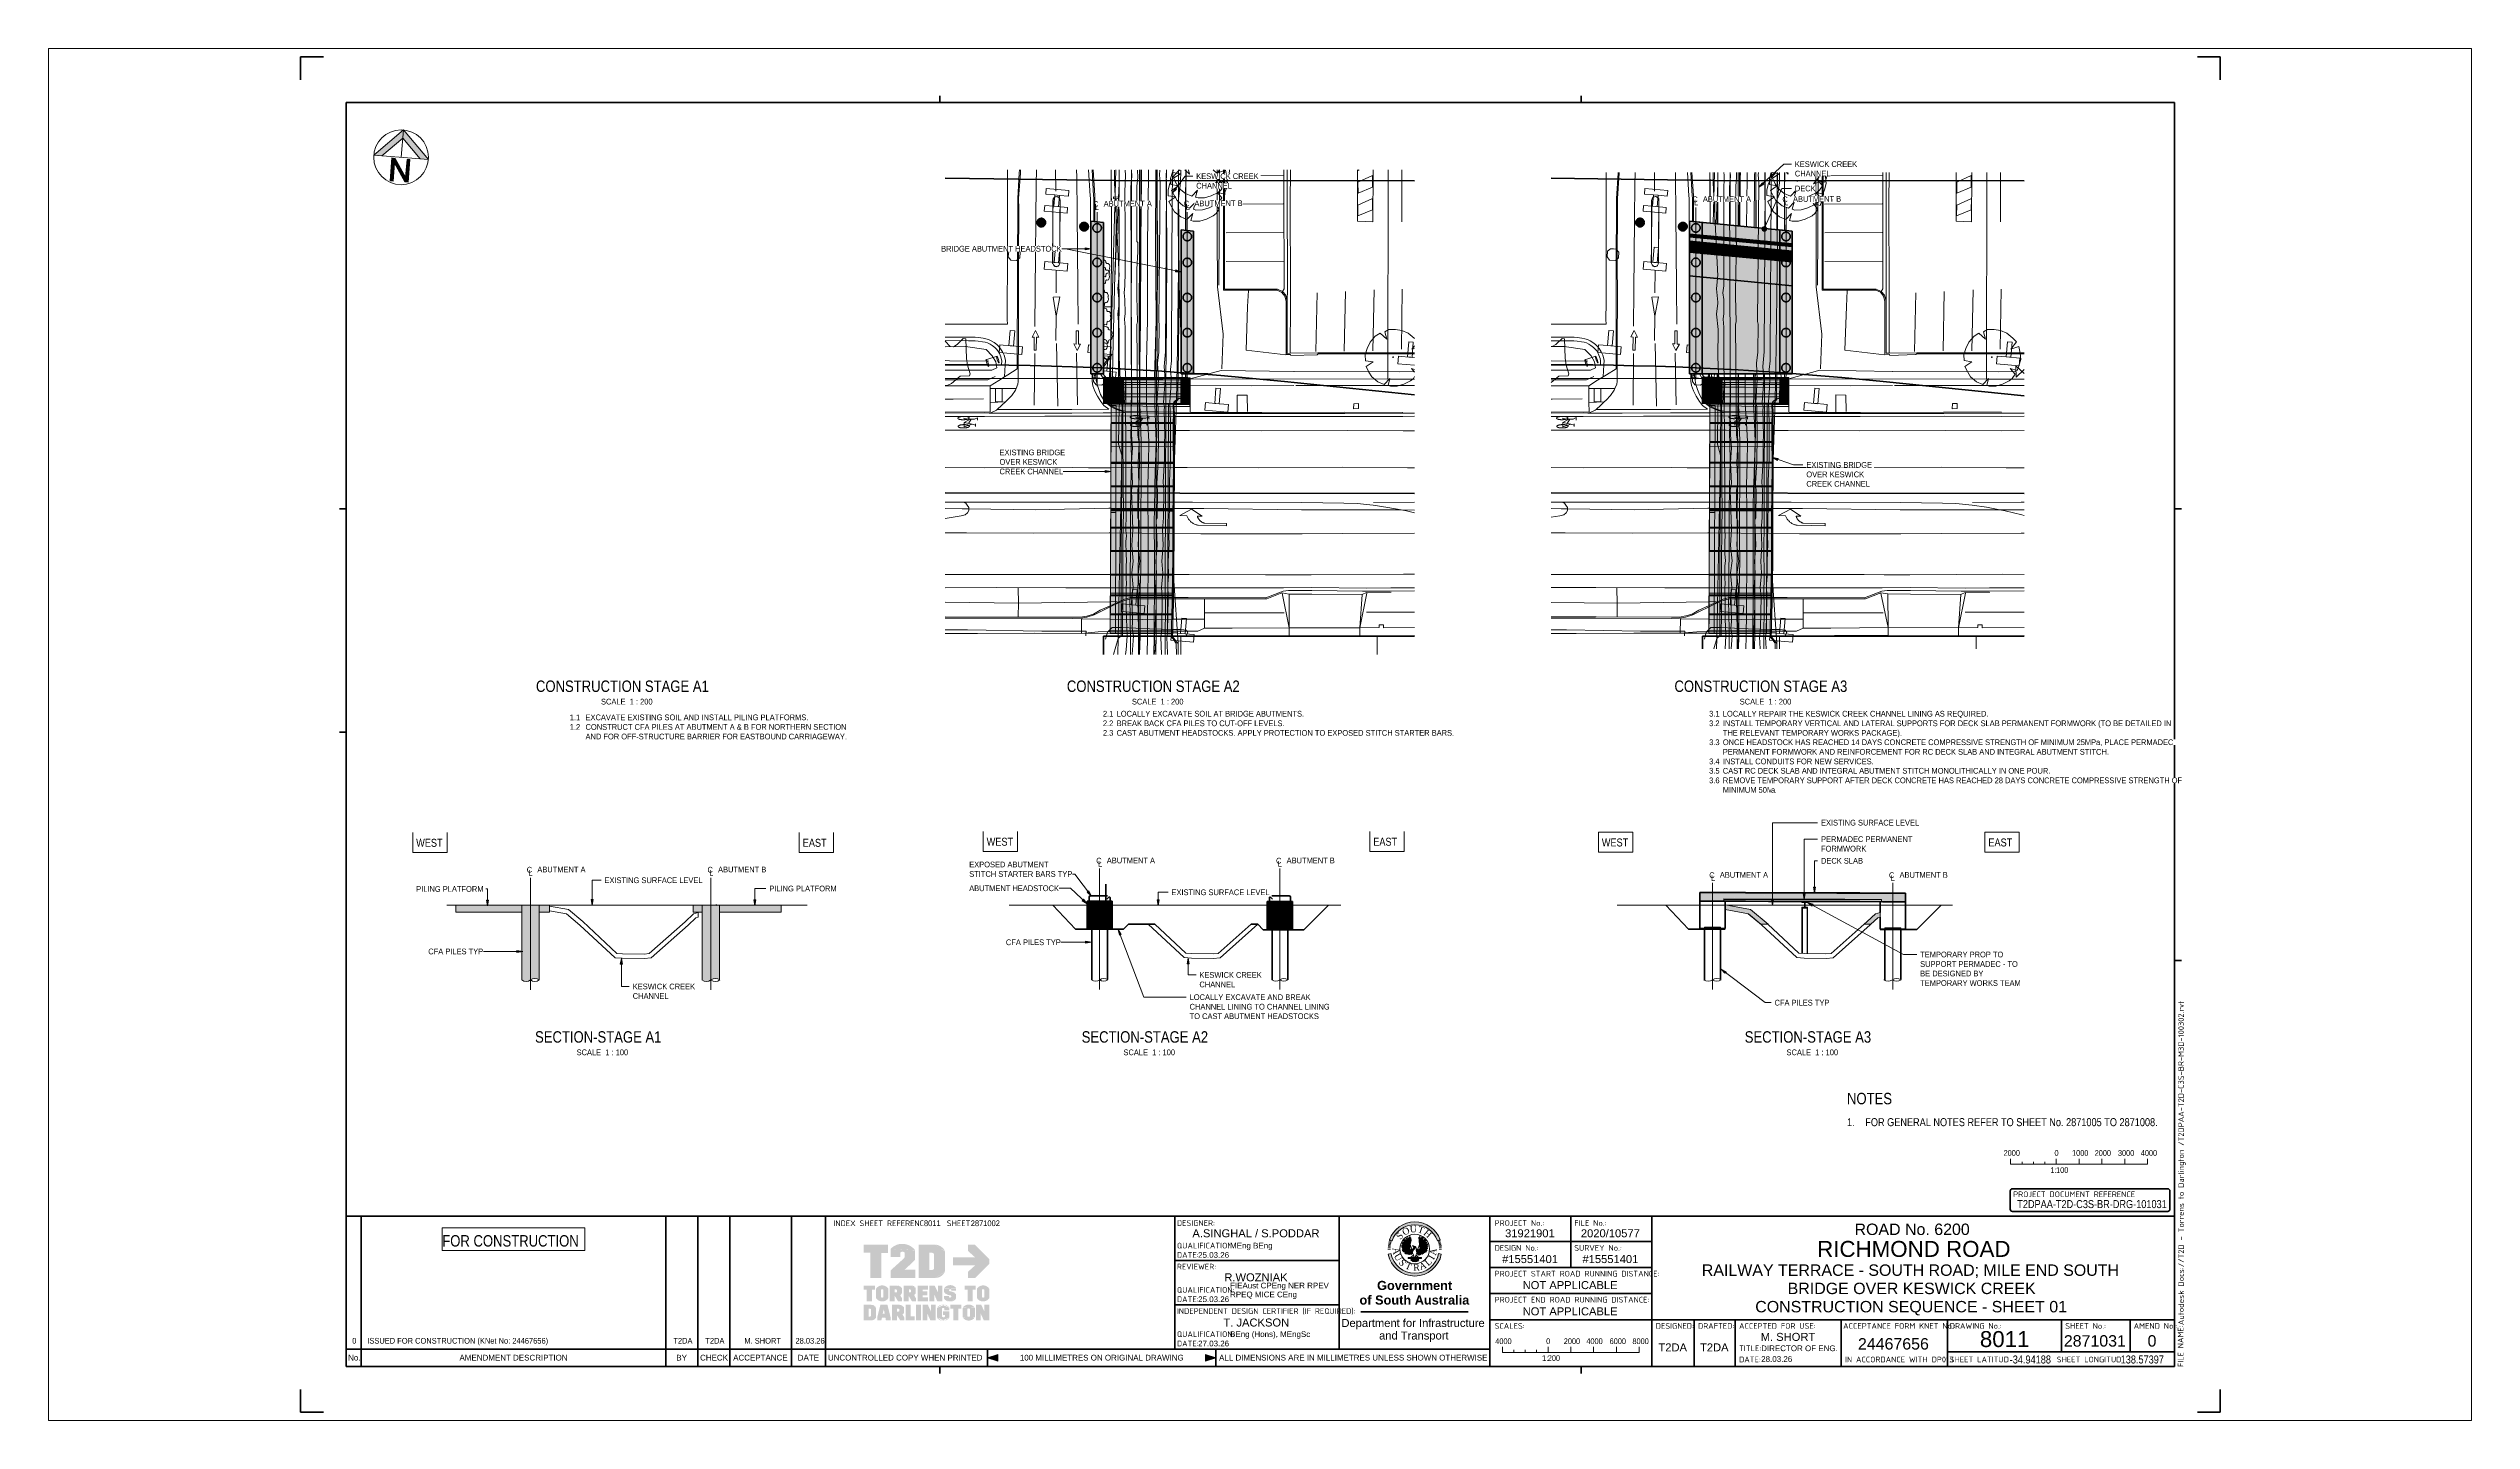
# Paper-space layout 'Layout1' of a CAD drawing. Header units: metres. Extents: x -0.11 to 0.95, y 0 to 0.6.
# The model-space entities are those that its viewports show. They can reach past a viewport. Long polylines and large blocks are cut down to what shows.
import ezdxf

# ---------------------------------------------------------------- set-up
doc = ezdxf.new("R2010")
doc.units = ezdxf.units.M
for name, pattern in [('_Demolished', [0.0045, 0.003, -0.0015]), ('ControlLine', [0.02, 0.0125, -0.0025, 0.0025, -0.0025]), ('Dashed', [0.0075, 0.005, -0.0025]), ('Demolished', [0.007144, 0.004763, -0.002381]), ('IMPORT-BDYS-Boundary _3_', [0.01, 0.009, -0.001]), ('IMPORT-BDYS-ProjBoundary', [0.008, 0.006, -0.002]), ('IMPORT-FURN-Fence _3_', [0.005, 0.004167, -0.0008333]), ('IMPORT-LNMK-LaneLine3 _3_', [0.012, 0.003, -0.009]), ('IMPORT-LNMK-LineCont _3_', [0.004, 0.001, -0.003]), ('JacobsDash', [0.0045, 0.003, -0.0015]), ('JacobsGridLine', [0.0145, 0.01, -0.001, 0.0025, -0.001])]:
    doc.linetypes.add(name, pattern=pattern)
doc.layers.get('Defpoints').update_dxf_attribs({"color": 41})
for name, color, linetype, lineweight in [('A-ANNO-NOTE-STAMP', 10, 'Continuous', 18), ('BRIDGE-ABUTMENT-CONC', 7, 'Continuous', 40), ('BRIDGE-FRAMING-LINE-18-HID', 7, 'JacobsDash', 18), ('BRIDGE-G-IMPT', 7, 'Continuous', 13), ('D-BDGE', 7, 'Continuous', 13), ('D-BDGE-18-SOLID', 7, 'Continuous', 9), ('D-BDGE-FLOOR', 7, 'Continuous', 40), ('D-BDGE-FLOOR-HID', 7, 'JacobsDash', 18), ('D-BDGE-FLOOR-PAT', 7, 'Continuous', 40), ('D-BDGE-FNDN-LINES-18-HID', 7, 'JacobsDash', 18), ('D-BDGE-FNDN-PILE-CONC', 7, 'Continuous', 40), ('D-BDGE-LINE', 7, 'Continuous', 9), ('D-ENHA-ANNO-SYMB', 7, 'Continuous', 50), ('D-ENHA-GEN-LINE', 7, 'Continuous', 9), ('D-ENHA-GEN-LINE-GRIDS', 7, 'Continuous', 9), ('D-ENHA-TEXT', 7, 'Continuous', 9), ('D-ENHA-TITLEBLOCK', 7, 'Continuous', 9), ('G-ANNO-TTLB', 7, 'Continuous', 18)]:
    doc.layers.add(name, color=color, linetype=linetype, lineweight=lineweight)
for name, color, linetype, lineweight, true_color in [('BRIDGE-FNDN-CONC', 7, 'Continuous', 13, 0x8c8cc6), ('D-BDGE-DECK', 7, 'Continuous', 13, 0x8c8cc6), ('D-BDGE-DECK-PAT', 7, 'Continuous', 13, 0x8c8cc6), ('D-BDGE-FNDN', 7, 'Continuous', 13, 0x8c8cc6), ('D-BDGE-FRAMING', 7, 'Continuous', 13, 0x8c8cc6), ('D-BDGE-INT-WALL', 7, 'Continuous', 13, 0x8c8cc6)]:
    doc.layers.add(name, color=color, linetype=linetype, lineweight=lineweight, true_color=true_color)
doc.layers.add('D-BDGE-ANNO-NPLT', color=191, linetype='Continuous', plot=False)
doc.layers.get('D-BDGE-ANNO-NPLT').freeze()
doc.styles.add('Arial', font='arial.ttf', dxfattribs={"height": 0.0025})
doc.styles.add('Arial Narrow', font='ARIALN.TTF', dxfattribs={"height": 0.5})
doc.styles.add('Arial Narrow_1', font='ARIALN.TTF', dxfattribs={"height": 0.0025})
doc.styles.add('Arial Narrow_2', font='ARIALN.TTF', dxfattribs={"height": 0.25})
doc.styles.add('Arial Narrow_3', font='ARIALN.TTF', dxfattribs={"height": 0.35})
doc.styles.add('Arial Narrow_4', font='ARIALN.TTF', dxfattribs={"height": 0.0035})
doc.styles.add('Arial Narrow_5', font='ARIALN.TTF', dxfattribs={"height": 0.005})
doc.styles.add('Arial Narrow_6', font='ARIALN.TTF', dxfattribs={"width": 0.9, "height": 0.0025})
doc.styles.add('Arial_1', font='arial.ttf', dxfattribs={"height": 0.0035})
doc.styles.add('Arial_2', font='arial.ttf', dxfattribs={"height": 0.005})
doc.styles.add('Arial_3', font='arial.ttf', dxfattribs={"height": 0.007})
doc.styles.add('Arial_B', font='arialbd.ttf', dxfattribs={"height": 0.004})
doc.styles.add('ISOCPEUR', font='isocpeur.ttf', dxfattribs={"height": 0.0025})
doc.styles.add('Times New Roman', font='times.ttf', dxfattribs={"height": 0.008001})

# ---------------------------------------------------------------- blocks, each defined once
blk = doc.blocks.new('T2DPAA-T2D-PWA-DE-XRF-000001 - Drawing3_dwg-6272381-CONSTRUCTION SEQUENCE - SHEET 01')
at = {"layer": 'BRIDGE-G-IMPT'}
h = blk.add_hatch(color=256, dxfattribs=at)
edge = h.paths.add_edge_path()
edge.add_line((0.1549, 0.1015), (0.1515, 0.1021))
edge.add_arc((0.1226, 0.1077), 0.0295, 190.997, 349.003, ccw=False)
edge.add_line((0.0937, 0.1021), (0.0903, 0.1015))
edge.add_arc((0.1226, 0.1077), 0.0329, 190.997, 349.003)
edge = h.paths.add_edge_path()
edge.add_arc((0.1226, 0.1077), 0.0329, 20.0475, 159.9525, ccw=False)
edge.add_line((0.1535, 0.119), (0.1503, 0.1178))
edge.add_arc((0.1226, 0.1077), 0.0295, 20.0475, 159.9525)
edge.add_line((0.0949, 0.1178), (0.0917, 0.119))
h = blk.add_hatch(color=256, dxfattribs=at)
edge = h.paths.add_edge_path()
edge.add_arc((0.1226, 0.1077), 0.0329, 161.3902, 162.9856, ccw=False)
edge.add_line((0.0915, 0.1183), (0.0914, 0.1182))
edge.add_line((0.0915, 0.1183), (0.0947, 0.1172))
edge.add_line((0.0947, 0.1171), (0.0947, 0.1172))
edge.add_arc((0.1226, 0.1077), 0.0295, 161.3902, 162.9856)
edge.add_line((0.0944, 0.1163), (0.0911, 0.1174))
h = blk.add_hatch(color=256, dxfattribs=at)
edge = h.paths.add_edge_path()
edge.add_line((0.1206, 0.1074), (0.1207, 0.1074))
edge.add_line((0.1207, 0.1074), (0.1206, 0.1074))
edge = h.paths.add_edge_path()
edge.add_line((0.1166, 0.11), (0.1166, 0.1074))
edge.add_line((0.1166, 0.1074), (0.1183, 0.1065))
edge.add_line((0.1183, 0.1065), (0.119, 0.1076))
edge.add_line((0.119, 0.1076), (0.1204, 0.1079))
edge.add_line((0.1204, 0.1079), (0.1207, 0.1074))
edge.add_line((0.1207, 0.1074), (0.1211, 0.1067))
edge.add_line((0.1211, 0.1067), (0.1187, 0.1008))
edge.add_line((0.1187, 0.1008), (0.1178, 0.1012))
edge.add_line((0.1178, 0.1012), (0.1166, 0.1008))
edge.add_line((0.1166, 0.1008), (0.1161, 0.1012))
edge.add_line((0.1161, 0.1012), (0.1147, 0.101))
edge.add_line((0.1147, 0.101), (0.1143, 0.1017))
edge.add_line((0.1143, 0.1017), (0.1131, 0.1012))
edge.add_line((0.1131, 0.1012), (0.1128, 0.1022))
edge.add_line((0.1128, 0.1022), (0.1119, 0.1019))
edge.add_line((0.1119, 0.1019), (0.1119, 0.1029))
edge.add_line((0.1119, 0.1029), (0.1105, 0.1027))
edge.add_line((0.1105, 0.1027), (0.1107, 0.1043))
edge.add_line((0.1107, 0.1043), (0.1091, 0.1041))
edge.add_line((0.1091, 0.1041), (0.1095, 0.1057))
edge.add_line((0.1095, 0.1057), (0.1077, 0.106))
edge.add_line((0.1077, 0.106), (0.1081, 0.1069))
edge.add_line((0.1081, 0.1069), (0.1072, 0.1074))
edge.add_line((0.1072, 0.1074), (0.1081, 0.1091))
edge.add_line((0.1081, 0.1091), (0.1069, 0.11))
edge.add_line((0.1069, 0.11), (0.1081, 0.1112))
edge.add_line((0.1081, 0.1112), (0.1069, 0.1122))
edge.add_line((0.1069, 0.1122), (0.1085, 0.113))
edge.add_line((0.1085, 0.113), (0.1072, 0.1143))
edge.add_line((0.1072, 0.1143), (0.1095, 0.1145))
edge.add_line((0.1095, 0.1145), (0.1081, 0.116))
edge.add_line((0.1081, 0.116), (0.1105, 0.116))
edge.add_line((0.1105, 0.116), (0.1088, 0.1179))
edge.add_line((0.1088, 0.1179), (0.1119, 0.1163))
edge.add_line((0.1119, 0.1163), (0.1105, 0.1193))
edge.add_line((0.1105, 0.1193), (0.1138, 0.1172))
edge.add_line((0.1138, 0.1172), (0.1121, 0.121))
edge.add_line((0.1121, 0.121), (0.1147, 0.1181))
edge.add_line((0.1147, 0.1181), (0.1143, 0.1224))
edge.add_line((0.1143, 0.1224), (0.1159, 0.1188))
edge.add_line((0.1159, 0.1188), (0.1166, 0.1236))
edge.add_line((0.1166, 0.1236), (0.1171, 0.1207))
edge.add_line((0.1171, 0.1207), (0.1178, 0.1214))
edge.add_line((0.1178, 0.1214), (0.118, 0.1179))
edge.add_line((0.118, 0.1179), (0.1171, 0.1131))
edge.add_line((0.1171, 0.1131), (0.1178, 0.111))
edge.add_line((0.1178, 0.111), (0.1166, 0.11))
for points in [[(0.1105, 0.1193), (0.1088, 0.1179), (0.1119, 0.1163)], [(0.1369, 0.1093), (0.1385, 0.1081), (0.1367, 0.1074), (0.1376, 0.106), (0.1357, 0.106), (0.1367, 0.1043), (0.1348, 0.1043), (0.1348, 0.1031), (0.1336, 0.1034), (0.1331, 0.1022), (0.1322, 0.1024), (0.1317, 0.1015), (0.1305, 0.1017), (0.1301, 0.101), (0.1296, 0.1015), (0.1291, 0.1005), (0.1286, 0.1008), (0.1277, 0.1003), (0.1275, 0.101), (0.1268, 0.1003), (0.1251, 0.1029), (0.1242, 0.1065), (0.1246, 0.1076), (0.1263, 0.1076), (0.127, 0.1067), (0.1284, 0.1072), (0.1291, 0.11), (0.1275, 0.1112), (0.1282, 0.1133), (0.1275, 0.1219), (0.1284, 0.121), (0.1289, 0.1236), (0.1294, 0.1193), (0.1312, 0.1226), (0.1305, 0.1191), (0.1331, 0.1212), (0.1317, 0.1179), (0.1348, 0.1195), (0.1324, 0.116), (0.1364, 0.1179), (0.1341, 0.1155), (0.1371, 0.116), (0.1355, 0.1143), (0.1381, 0.1141), (0.1364, 0.1131), (0.1383, 0.1124), (0.1367, 0.1114), (0.1385, 0.11)], [(0.1312, 0.1226), (0.1331, 0.1212), (0.1305, 0.1191)], [(0.1348, 0.1195), (0.1364, 0.1179), (0.1324, 0.116)], [(0.1069, 0.1122), (0.1069, 0.11), (0.1081, 0.1112)], [(0.1081, 0.116), (0.1072, 0.1143), (0.1095, 0.1145)], [(0.1077, 0.106), (0.1091, 0.1041), (0.1095, 0.1057)], [(0.1105, 0.1027), (0.1119, 0.1019), (0.1119, 0.1029)], [(0.1225, 0.0967), (0.1233, 0.0985), (0.1277, 0.0943), (0.1263, 0.0929), (0.1237, 0.092), (0.1202, 0.0924), (0.1176, 0.0943), (0.1218, 0.0984)], [(0.1291, 0.1005), (0.1301, 0.101), (0.1296, 0.1015)], [(0.1317, 0.1015), (0.1331, 0.1022), (0.1322, 0.1024)], [(0.1383, 0.1124), (0.1381, 0.1141), (0.1364, 0.1131)]]:
    blk.add_hatch(color=256, dxfattribs=at).paths.add_polyline_path(points)
h = blk.add_hatch(color=256, dxfattribs=at)
edge = h.paths.add_edge_path()
edge.add_line((0.154, 0.1174), (0.1508, 0.1163))
edge.add_arc((0.1226, 0.1077), 0.0295, 17.0144, 18.6098)
edge.add_line((0.1505, 0.1172), (0.1505, 0.1171))
edge.add_line((0.1505, 0.1172), (0.1537, 0.1183))
edge.add_line((0.1538, 0.1182), (0.1537, 0.1183))
edge.add_arc((0.1226, 0.1077), 0.0329, 17.0144, 18.6098, ccw=False)
h = blk.add_hatch(color=256, dxfattribs=at)
edge = h.paths.add_edge_path()
edge.add_line((0.0931, 0.1083), (0.0897, 0.1083))
edge.add_arc((0.1226, 0.1077), 0.0329, 177.3415, 178.9368, ccw=False)
edge.add_line((0.0897, 0.1094), (0.0897, 0.1093))
edge.add_line((0.0897, 0.1094), (0.0932, 0.1092))
edge.add_line((0.0932, 0.1091), (0.0932, 0.1092))
edge.add_arc((0.1226, 0.1077), 0.0295, 177.3415, 178.9368)
h = blk.add_hatch(color=256, dxfattribs=at)
edge = h.paths.add_edge_path()
edge.add_line((0.0931, 0.1069), (0.0897, 0.1068))
edge.add_arc((0.1226, 0.1077), 0.0329, 180, 181.5953, ccw=False)
edge.add_line((0.0897, 0.1078), (0.0897, 0.1077))
edge.add_line((0.0897, 0.1078), (0.0931, 0.1078))
edge.add_line((0.0931, 0.1077), (0.0931, 0.1078))
edge.add_arc((0.1226, 0.1077), 0.0295, 180, 181.5953)
h = blk.add_hatch(color=256, dxfattribs=at)
edge = h.paths.add_edge_path()
edge.add_arc((0.1226, 0.1077), 0.0329, 174.6829, 176.2783, ccw=False)
edge.add_line((0.0899, 0.1109), (0.0898, 0.1108))
edge.add_line((0.0899, 0.1109), (0.0933, 0.1106))
edge.add_line((0.0933, 0.1105), (0.0933, 0.1106))
edge.add_arc((0.1226, 0.1077), 0.0295, 174.6829, 176.2783)
edge.add_line((0.0932, 0.1096), (0.0898, 0.1099))
h = blk.add_hatch(color=256, dxfattribs=at)
edge = h.paths.add_edge_path()
edge.add_arc((0.1226, 0.1077), 0.0329, 172.0244, 173.6197, ccw=False)
edge.add_line((0.09, 0.1124), (0.09, 0.1123))
edge.add_line((0.09, 0.1124), (0.0934, 0.1119))
edge.add_line((0.0934, 0.1118), (0.0934, 0.1119))
edge.add_arc((0.1226, 0.1077), 0.0295, 172.0244, 173.6197)
edge.add_line((0.0933, 0.111), (0.0899, 0.1114))
h = blk.add_hatch(color=256, dxfattribs=at)
edge = h.paths.add_edge_path()
edge.add_arc((0.1226, 0.1077), 0.0329, 169.3658, 170.9612, ccw=False)
edge.add_line((0.0903, 0.1139), (0.0903, 0.1138))
edge.add_line((0.0903, 0.1139), (0.0937, 0.1133))
edge.add_line((0.0936, 0.1132), (0.0937, 0.1133))
edge.add_arc((0.1226, 0.1077), 0.0295, 169.3658, 170.9612)
edge.add_line((0.0935, 0.1124), (0.0901, 0.1129))
h = blk.add_hatch(color=256, dxfattribs=at)
edge = h.paths.add_edge_path()
edge.add_arc((0.1226, 0.1077), 0.0329, 166.7073, 168.3026, ccw=False)
edge.add_line((0.0906, 0.1154), (0.0906, 0.1153))
edge.add_line((0.0906, 0.1154), (0.0939, 0.1146))
edge.add_line((0.0939, 0.1145), (0.0939, 0.1146))
edge.add_arc((0.1226, 0.1077), 0.0295, 166.7073, 168.3026)
edge.add_line((0.0937, 0.1137), (0.0904, 0.1144))
h = blk.add_hatch(color=256, dxfattribs=at)
edge = h.paths.add_edge_path()
edge.add_line((0.0941, 0.115), (0.0907, 0.1159))
edge.add_arc((0.1226, 0.1077), 0.0329, 164.0488, 165.6441, ccw=False)
edge.add_line((0.091, 0.1169), (0.091, 0.1168))
edge.add_line((0.091, 0.1169), (0.0943, 0.1159))
edge.add_line((0.0943, 0.1158), (0.0943, 0.1159))
edge.add_arc((0.1226, 0.1077), 0.0295, 164.0488, 165.6441)
h = blk.add_hatch(color=256, dxfattribs=at)
edge = h.paths.add_edge_path()
edge.add_line((0.1232, 0.1095), (0.1225, 0.1076))
edge.add_line((0.1225, 0.1076), (0.1207, 0.1074))
edge.add_line((0.1207, 0.1074), (0.1207, 0.1074))
edge.add_line((0.1207, 0.1074), (0.1216, 0.1086))
edge.add_line((0.1216, 0.1086), (0.1197, 0.1119))
edge.add_line((0.1197, 0.1119), (0.1232, 0.1107))
edge.add_line((0.1232, 0.1107), (0.1239, 0.1098))
edge.add_line((0.1239, 0.1098), (0.1232, 0.1095))
h = blk.add_hatch(color=256, dxfattribs=at)
edge = h.paths.add_edge_path()
edge.add_arc((0.1226, 0.1077), 0.0295, 14.3559, 15.9512)
edge.add_line((0.1509, 0.1159), (0.1509, 0.1158))
edge.add_line((0.1509, 0.1159), (0.1542, 0.1169))
edge.add_line((0.1542, 0.1168), (0.1542, 0.1169))
edge.add_arc((0.1226, 0.1077), 0.0329, 14.3559, 15.9512, ccw=False)
edge.add_line((0.1545, 0.1159), (0.1511, 0.115))
h = blk.add_hatch(color=256, dxfattribs=at)
edge = h.paths.add_edge_path()
edge.add_line((0.1548, 0.1144), (0.1514, 0.1137))
edge.add_arc((0.1226, 0.1077), 0.0295, 11.6974, 13.2927)
edge.add_line((0.1512, 0.1146), (0.1513, 0.1145))
edge.add_line((0.1512, 0.1146), (0.1546, 0.1154))
edge.add_line((0.1546, 0.1153), (0.1546, 0.1154))
edge.add_arc((0.1226, 0.1077), 0.0329, 11.6974, 13.2927, ccw=False)
h = blk.add_hatch(color=256, dxfattribs=at)
edge = h.paths.add_edge_path()
edge.add_arc((0.1226, 0.1077), 0.0295, 9.0388, 10.6342)
edge.add_line((0.1515, 0.1133), (0.1515, 0.1132))
edge.add_line((0.1515, 0.1133), (0.1549, 0.1139))
edge.add_line((0.1549, 0.1138), (0.1549, 0.1139))
edge.add_arc((0.1226, 0.1077), 0.0329, 9.0388, 10.6342, ccw=False)
edge.add_line((0.1551, 0.1129), (0.1517, 0.1124))
h = blk.add_hatch(color=256, dxfattribs=at)
edge = h.paths.add_edge_path()
edge.add_arc((0.1226, 0.1077), 0.0295, 6.3803, 7.9756)
edge.add_line((0.1518, 0.1119), (0.1518, 0.1118))
edge.add_line((0.1518, 0.1119), (0.1552, 0.1124))
edge.add_line((0.1552, 0.1123), (0.1552, 0.1124))
edge.add_arc((0.1226, 0.1077), 0.0329, 6.3803, 7.9756, ccw=False)
edge.add_line((0.1553, 0.1114), (0.1519, 0.111))
h = blk.add_hatch(color=256, dxfattribs=at)
edge = h.paths.add_edge_path()
edge.add_line((0.1554, 0.1099), (0.152, 0.1096))
edge.add_arc((0.1226, 0.1077), 0.0295, 3.7217, 5.3171)
edge.add_line((0.1519, 0.1106), (0.1519, 0.1105))
edge.add_line((0.1519, 0.1106), (0.1553, 0.1109))
edge.add_line((0.1553, 0.1108), (0.1553, 0.1109))
edge.add_arc((0.1226, 0.1077), 0.0329, 3.7217, 5.3171, ccw=False)
h = blk.add_hatch(color=256, dxfattribs=at)
edge = h.paths.add_edge_path()
edge.add_line((0.1555, 0.1083), (0.1521, 0.1083))
edge.add_arc((0.1226, 0.1077), 0.0295, 1.0632, 2.6585)
edge.add_line((0.152, 0.1092), (0.152, 0.1091))
edge.add_line((0.152, 0.1092), (0.1554, 0.1094))
edge.add_line((0.1555, 0.1093), (0.1554, 0.1094))
edge.add_arc((0.1226, 0.1077), 0.0329, 1.0632, 2.6585, ccw=False)
h = blk.add_hatch(color=256, dxfattribs=at)
edge = h.paths.add_edge_path()
edge.add_line((0.1555, 0.1068), (0.152, 0.1069))
edge.add_arc((0.1226, 0.1077), 0.0295, 358.4047, 360)
edge.add_line((0.1521, 0.1078), (0.1521, 0.1077))
edge.add_line((0.1521, 0.1078), (0.1555, 0.1078))
edge.add_line((0.1555, 0.1077), (0.1555, 0.1078))
edge.add_arc((0.1226, 0.1077), 0.0329, 358.4047, 360, ccw=False)
for p, q in [((0.0917, 0.119), (0.0949, 0.1178)), ((0.1105, 0.1193), (0.1088, 0.1179)), ((0.1119, 0.1163), (0.1105, 0.1193)), ((0.1305, 0.1191), (0.1312, 0.1226)), ((0.1331, 0.1212), (0.1305, 0.1191)), ((0.1312, 0.1226), (0.1331, 0.1212)), ((0.1324, 0.116), (0.1348, 0.1195)), ((0.1348, 0.1195), (0.1364, 0.1179)), ((0.1503, 0.1178), (0.1535, 0.119)), ((0.0903, 0.1015), (0.0937, 0.1021)), ((0.1069, 0.1122), (0.1069, 0.11)), ((0.1081, 0.1112), (0.1069, 0.1122)), ((0.1069, 0.11), (0.1081, 0.1112)), ((0.1081, 0.116), (0.1072, 0.1143)), ((0.1072, 0.1143), (0.1095, 0.1145)), ((0.1077, 0.106), (0.1091, 0.1041)), ((0.1095, 0.1057), (0.1077, 0.106)), ((0.1095, 0.1145), (0.1081, 0.116)), ((0.1088, 0.1179), (0.1119, 0.1163)), ((0.1091, 0.1041), (0.1095, 0.1057)), ((0.1119, 0.1029), (0.1105, 0.1027)), ((0.1105, 0.1027), (0.1119, 0.1019)), ((0.1119, 0.1019), (0.1119, 0.1029)), ((0.115, 0.0967), (0.1197, 0.0967)), ((0.1211, 0.1003), (0.1173, 0.0974)), ((0.1244, 0.1003), (0.1272, 0.0974)), ((0.1256, 0.0967), (0.1308, 0.0967)), ((0.1296, 0.1015), (0.1291, 0.1005)), ((0.1291, 0.1005), (0.1301, 0.101)), ((0.1301, 0.101), (0.1296, 0.1015)), ((0.1322, 0.1024), (0.1317, 0.1015)), ((0.1317, 0.1015), (0.1331, 0.1022)), ((0.1331, 0.1022), (0.1322, 0.1024)), ((0.1364, 0.1179), (0.1324, 0.116)), ((0.1381, 0.1141), (0.1364, 0.1131)), ((0.1364, 0.1131), (0.1383, 0.1124)), ((0.1383, 0.1124), (0.1381, 0.1141)), ((0.1515, 0.1021), (0.1549, 0.1015))]:
    blk.add_line(p, q, dxfattribs=at)
at = {"layer": 'BRIDGE-G-IMPT', "flags": 128}
for points in [[(0.1085, 0.113), (0.1072, 0.1143), (0.1095, 0.1145), (0.1081, 0.116), (0.1105, 0.116), (0.1088, 0.1179), (0.1119, 0.1163), (0.1105, 0.1193), (0.1138, 0.1172), (0.1121, 0.121), (0.1147, 0.1181), (0.1143, 0.1224), (0.1159, 0.1188), (0.1166, 0.1236), (0.1171, 0.1207), (0.1178, 0.1214), (0.118, 0.1179), (0.1171, 0.1131), (0.119, 0.1076), (0.1204, 0.1079), (0.1211, 0.1067), (0.1187, 0.1008), (0.1178, 0.1012), (0.1166, 0.1008), (0.1161, 0.1012), (0.1147, 0.101), (0.1143, 0.1017), (0.1131, 0.1012), (0.1128, 0.1022), (0.1119, 0.1019), (0.1119, 0.1029), (0.1105, 0.1027), (0.1107, 0.1043), (0.1091, 0.1041), (0.1095, 0.1057), (0.1077, 0.106), (0.1081, 0.1069), (0.1072, 0.1074), (0.1081, 0.1091), (0.1069, 0.11), (0.1081, 0.1112), (0.1069, 0.1122), (0.1087, 0.1131)], [(0.1199, 0.1031), (0.1225, 0.0967), (0.1251, 0.1029), (0.1242, 0.1065), (0.1246, 0.1076), (0.1263, 0.1076), (0.1282, 0.1133), (0.1275, 0.1219), (0.1284, 0.121), (0.1289, 0.1236), (0.1294, 0.1193), (0.1312, 0.1226), (0.1305, 0.1191), (0.1331, 0.1212), (0.1317, 0.1179), (0.1348, 0.1195), (0.1324, 0.116), (0.1364, 0.1179), (0.1341, 0.1155), (0.1371, 0.116), (0.1355, 0.1143), (0.1381, 0.1141), (0.1364, 0.1131), (0.1383, 0.1124), (0.1367, 0.1114), (0.1385, 0.11), (0.1369, 0.1093), (0.1385, 0.1081), (0.1367, 0.1074), (0.1376, 0.106), (0.1357, 0.106), (0.1367, 0.1043), (0.1348, 0.1043), (0.1348, 0.1031), (0.1336, 0.1034), (0.1331, 0.1022), (0.1322, 0.1024), (0.1317, 0.1015), (0.1305, 0.1017), (0.1301, 0.101), (0.1296, 0.1015), (0.1291, 0.1005), (0.1286, 0.1008), (0.1277, 0.1003), (0.1275, 0.101), (0.1268, 0.1003), (0.1251, 0.1029)], [(0.1206, 0.0974), (0.1145, 0.0974), (0.1145, 0.0962), (0.1194, 0.0962)], [(0.119, 0.1076), (0.1183, 0.1065), (0.1166, 0.1074), (0.1166, 0.11), (0.1178, 0.111)], [(0.1218, 0.0984), (0.1176, 0.0943), (0.1202, 0.0924), (0.1237, 0.092), (0.1263, 0.0929), (0.1277, 0.0943), (0.1233, 0.0985)], [(0.1239, 0.1098), (0.1244, 0.1091), (0.1246, 0.1076)], [(0.1246, 0.0974), (0.1308, 0.0974), (0.1308, 0.0962), (0.126, 0.0962)], [(0.1263, 0.1076), (0.127, 0.1067), (0.1284, 0.1072), (0.1291, 0.11), (0.1275, 0.1112)]]:
    blk.add_lwpolyline(points, dxfattribs=at)
blk.add_lwpolyline([(0.1206, 0.1074), (0.1216, 0.1086), (0.1197, 0.1119), (0.1232, 0.1107), (0.1239, 0.1098), (0.1232, 0.1095), (0.1225, 0.1076)], close=True, dxfattribs=at)
at = {"layer": 'BRIDGE-G-IMPT'}
blk.add_circle((0.1226, 0.1077), 0.018, dxfattribs=at)
for radius, start, end in [(0.0329, 20.0475, 159.9525), (0.0295, 20.0475, 159.9525), (0.0329, 190.997, 349.003), (0.0295, 190.997, 349.003)]:
    blk.add_arc((0.1226, 0.1077), radius, start, end, dxfattribs=at)
at = {"layer": 'BRIDGE-G-IMPT', "lineweight": 9, "char_height": 0.008, "attachment_point": 2, "line_spacing_factor": 1.029793, "style": 'Times New Roman'}
for s, insert, width, rotation in [('S', (0.1012, 0.1263), 0.008041, 49.0663), ('O', (0.1099, 0.133), 0.010353, 26.6943), ('U', (0.1205, 0.136), 0.010353, 4.3222), ('T', (0.1314, 0.1347), 0.008744, 341.9502), ('H', (0.141, 0.1293), 0.010353, 319.5782), ('A', (0.104, 0.106), 0.010353, 279.6978), ('U', (0.1058, 0.0996), 0.010353, 300.15), ('S', (0.1107, 0.0935), 0.008041, 310.3575), ('T', (0.1164, 0.0903), 0.008744, 336.9699), ('R', (0.1244, 0.0893), 0.009549, 3.701), ('A', (0.1307, 0.0909), 0.010353, 21.3382), ('L', (0.1363, 0.0949), 0.008744, 42.375), ('I', (0.1395, 0.0995), 0.004825, 60.5783), ('A', (0.141, 0.1048), 0.010353, 83.64)]:
    blk.add_mtext(s, dxfattribs=dict(at, insert=insert, width=width, rotation=rotation))
blk = doc.blocks.new('T2DPAA-T2D-PWA-DE-XRF-000001 - Standard-7771761-CONSTRUCTION SEQUENCE - SHEET 01')
at = {"layer": 'BRIDGE-G-IMPT', "lineweight": 9}
for points in [[(0.3055, 0.0254), (0.3055, 0.0239), (0.3055, 0.0224), (0.301, 0.0239)], [(0.3965, 0.0254), (0.401, 0.0239), (0.3965, 0.0224), (0.3965, 0.0239)]]:
    blk.add_hatch(color=256, dxfattribs=at).paths.add_polyline_path(points)
at = {"layer": 'D-ENHA-TITLEBLOCK', "true_color": 0x1d4a5c}
h = blk.add_hatch(color=139, dxfattribs=at)
edge = h.paths.add_edge_path()
edge.add_line((0.2623, 0.0443), (0.2623, 0.0452))
edge.add_arc((0.2616, 0.044), 0.00145, 58.8241, 99.793)
edge.add_line((0.2613, 0.0454), (0.2613, 0.0441))
edge.add_arc((0.2616, 0.0455), 0.00141, 259.7202, 301.6629)
edge = h.paths.add_edge_path()
edge.add_arc((0.2625, 0.0448), 0.00224, 301.808, 330.1086, ccw=False)
edge.add_line((0.2637, 0.0429), (0.2645, 0.0415))
edge.add_line((0.2645, 0.0415), (0.2645, 0.0403))
edge.add_line((0.2645, 0.0403), (0.2627, 0.0403))
edge.add_line((0.2627, 0.0403), (0.2613, 0.0425))
edge.add_line((0.2613, 0.0425), (0.2613, 0.0403))
edge.add_line((0.2613, 0.0403), (0.2591, 0.0403))
edge.add_line((0.2591, 0.0403), (0.2591, 0.0471))
edge.add_line((0.2591, 0.0471), (0.2624, 0.0471))
edge.add_arc((0.2623, 0.0446), 0.00248, 32.8357, 87.7033, ccw=False)
edge.add_line((0.2644, 0.046), (0.2644, 0.0437))
edge = h.paths.add_edge_path()
edge.add_line((0.2674, 0.0527), (0.2674, 0.0537))
edge.add_arc((0.2667, 0.0524), 0.00145, 58.8241, 99.793)
edge.add_line((0.2665, 0.0539), (0.2665, 0.0526))
edge.add_arc((0.2667, 0.0539), 0.00141, 259.7202, 301.6629)
edge = h.paths.add_edge_path()
edge.add_arc((0.2676, 0.0532), 0.00224, 301.808, 330.1086, ccw=False)
edge.add_line((0.2688, 0.0513), (0.2696, 0.0499))
edge.add_line((0.2696, 0.0499), (0.2696, 0.0487))
edge.add_line((0.2696, 0.0487), (0.2678, 0.0487))
edge.add_line((0.2678, 0.0487), (0.2664, 0.051))
edge.add_line((0.2664, 0.051), (0.2664, 0.0487))
edge.add_line((0.2664, 0.0487), (0.2642, 0.0487))
edge.add_line((0.2642, 0.0487), (0.2642, 0.0555))
edge.add_line((0.2642, 0.0555), (0.2676, 0.0555))
edge.add_arc((0.2675, 0.0531), 0.00248, 32.8357, 87.7033, ccw=False)
edge.add_line((0.2695, 0.0544), (0.2695, 0.0521))
edge = h.paths.add_edge_path()
edge.add_line((0.2499, 0.0422), (0.2499, 0.0452))
edge.add_arc((0.2491, 0.0441), 0.00138, 56.3448, 98.7814)
edge.add_line((0.2489, 0.0454), (0.2489, 0.0419))
edge.add_arc((0.2491, 0.0433), 0.00138, 261.2186, 303.6552)
edge = h.paths.add_edge_path()
edge.add_line((0.2613, 0.0527), (0.2613, 0.0537))
edge.add_arc((0.2606, 0.0524), 0.00145, 58.8241, 99.793)
edge.add_line((0.2603, 0.0539), (0.2603, 0.0526))
edge.add_arc((0.2606, 0.0539), 0.00141, 259.7202, 301.6629)
edge = h.paths.add_edge_path()
edge.add_line((0.2502, 0.0403), (0.2467, 0.0403))
edge.add_line((0.2467, 0.0403), (0.2467, 0.0471))
edge.add_line((0.2467, 0.0471), (0.2501, 0.0471))
edge.add_arc((0.25, 0.0447), 0.00241, 26.2483, 85.5583, ccw=False)
edge.add_line((0.2521, 0.0457), (0.2521, 0.0416))
edge.add_arc((0.2502, 0.0424), 0.00209, 270, 338.4707, ccw=False)
h.paths.add_polyline_path([(0.2555, 0.0451), (0.255, 0.0432), (0.2559, 0.0432)])
h.paths.add_polyline_path([(0.2585, 0.0415), (0.2585, 0.0403), (0.2564, 0.0403), (0.2562, 0.0415), (0.2547, 0.0415), (0.2544, 0.0403), (0.2526, 0.0403), (0.2526, 0.0415), (0.254, 0.0471), (0.2571, 0.0471)])
h.paths.add_polyline_path([(0.2673, 0.042), (0.269, 0.042), (0.269, 0.0403), (0.2651, 0.0403), (0.2651, 0.0471), (0.2673, 0.0471)])
h.paths.add_polyline_path([(0.2718, 0.0403), (0.2696, 0.0403), (0.2696, 0.0471), (0.2718, 0.0471)])
h.paths.add_polyline_path([(0.2762, 0.0441), (0.2762, 0.0471), (0.2782, 0.0471), (0.2782, 0.0403), (0.2759, 0.0403), (0.2746, 0.0432), (0.2746, 0.0403), (0.2725, 0.0403), (0.2725, 0.0471), (0.2748, 0.0471)])
edge = h.paths.add_edge_path()
edge.add_arc((0.2817, 0.0424), 0.000774, 214.5178, 325.4822)
edge.add_line((0.2823, 0.0419), (0.2823, 0.0427))
edge.add_line((0.2823, 0.0427), (0.2815, 0.0427))
edge.add_line((0.2815, 0.0427), (0.2815, 0.0443))
edge.add_line((0.2815, 0.0443), (0.2842, 0.0443))
edge.add_line((0.2842, 0.0443), (0.2842, 0.0415))
edge.add_arc((0.2819, 0.0428), 0.00262, 274.1131, 330.4929, ccw=False)
edge.add_arc((0.2815, 0.0434), 0.00327, 260.2337, 279.7663, ccw=False)
edge.add_arc((0.2812, 0.0429), 0.00275, 208.3817, 264.7517, ccw=False)
edge.add_line((0.2788, 0.0416), (0.2788, 0.0458))
edge.add_arc((0.2812, 0.0445), 0.00268, 94.8448, 152.8409, ccw=False)
edge.add_arc((0.2815, 0.0424), 0.00482, 83.0812, 96.9188, ccw=False)
edge.add_arc((0.2818, 0.0444), 0.00278, 31.3102, 83.6241, ccw=False)
edge.add_line((0.2842, 0.0459), (0.2842, 0.0447))
edge.add_line((0.2842, 0.0447), (0.282, 0.0447))
edge.add_line((0.282, 0.0447), (0.282, 0.0455))
edge.add_arc((0.2815, 0.0451), 0.000641, 40.732, 139.268)
edge.add_line((0.281, 0.0455), (0.281, 0.0419))
h.paths.add_polyline_path([(0.2882, 0.0403), (0.2859, 0.0403), (0.2859, 0.0454), (0.2846, 0.0454), (0.2846, 0.0471), (0.2895, 0.0471), (0.2895, 0.0454), (0.2882, 0.0454)])
edge = h.paths.add_edge_path()
edge.add_arc((0.2927, 0.0429), 0.00104, 239.6549, 300.3451)
edge.add_line((0.2932, 0.042), (0.2932, 0.0454))
edge.add_arc((0.2927, 0.0445), 0.00103, 59.5446, 120.4554)
edge.add_line((0.2921, 0.0454), (0.2921, 0.042))
edge = h.paths.add_edge_path()
edge.add_arc((0.2927, 0.0434), 0.00323, 212.7347, 327.2653, ccw=False)
edge.add_line((0.29, 0.0417), (0.29, 0.0458))
edge.add_arc((0.2927, 0.044), 0.00323, 32.6408, 147.3592, ccw=False)
edge.add_line((0.2954, 0.0458), (0.2954, 0.0417))
h.paths.add_polyline_path([(0.3017, 0.0403), (0.2993, 0.0403), (0.298, 0.0432), (0.298, 0.0403), (0.2959, 0.0403), (0.2959, 0.0471), (0.2982, 0.0471), (0.2996, 0.0441), (0.2996, 0.0471), (0.3017, 0.0471)])
edge = h.paths.add_edge_path()
edge.add_arc((0.299, 0.0513), 0.00104, 239.6549, 300.3451)
edge.add_line((0.2995, 0.0504), (0.2995, 0.0538))
edge.add_arc((0.299, 0.0529), 0.00103, 59.5446, 120.4554)
edge.add_line((0.2985, 0.0538), (0.2985, 0.0504))
edge = h.paths.add_edge_path()
edge.add_arc((0.299, 0.0518), 0.00323, 212.7347, 327.2653, ccw=False)
edge.add_line((0.2963, 0.0501), (0.2963, 0.0542))
edge.add_arc((0.299, 0.0524), 0.00323, 32.6408, 147.3592, ccw=False)
edge.add_line((0.3017, 0.0542), (0.3017, 0.0501))
h.paths.add_polyline_path([(0.2945, 0.0487), (0.2923, 0.0487), (0.2923, 0.0538), (0.2909, 0.0538), (0.2909, 0.0555), (0.2958, 0.0555), (0.2958, 0.0538), (0.2945, 0.0538)])
edge = h.paths.add_edge_path()
edge.add_line((0.2872, 0.0518), (0.2872, 0.0499))
edge.add_arc((0.2849, 0.0513), 0.0027, 273.7285, 329.3952, ccw=False)
edge.add_line((0.285, 0.0486), (0.2841, 0.0486))
edge.add_arc((0.2842, 0.0512), 0.00266, 210.1626, 267.7624, ccw=False)
edge.add_line((0.2819, 0.0499), (0.2819, 0.051))
edge.add_line((0.2819, 0.051), (0.2841, 0.051))
edge.add_arc((0.2845, 0.0508), 0.000522, 155.2714, 300.4507)
edge.add_arc((0.2846, 0.0508), 0.000487, 289.6558, 416.8121)
edge.add_line((0.2849, 0.0512), (0.2834, 0.0515))
edge.add_arc((0.2841, 0.054), 0.00253, 213.4271, 255.8381, ccw=False)
edge.add_line((0.2819, 0.0526), (0.2819, 0.0544))
edge.add_arc((0.2846, 0.0525), 0.00325, 35.8397, 144.1603, ccw=False)
edge.add_line((0.2872, 0.0544), (0.2872, 0.0533))
edge.add_line((0.2872, 0.0533), (0.2851, 0.0533))
edge.add_arc((0.2846, 0.0535), 0.000494, 335.3316, 479.9481)
edge.add_arc((0.2845, 0.0535), 0.000428, 103.9979, 246.4243)
edge.add_line((0.2843, 0.0531), (0.2853, 0.0529))
edge.add_arc((0.2849, 0.0501), 0.00281, 35.1328, 82.3403, ccw=False)
h.paths.add_polyline_path([(0.2792, 0.0526), (0.2792, 0.0555), (0.2812, 0.0555), (0.2812, 0.0487), (0.2789, 0.0487), (0.2776, 0.0517), (0.2776, 0.0487), (0.2755, 0.0487), (0.2755, 0.0555), (0.2778, 0.0555)])
h.paths.add_polyline_path([(0.2725, 0.053), (0.2746, 0.053), (0.2746, 0.0513), (0.2725, 0.0513), (0.2725, 0.0504), (0.2748, 0.0504), (0.2748, 0.0487), (0.2703, 0.0487), (0.2703, 0.0555), (0.2748, 0.0555), (0.2748, 0.0538), (0.2725, 0.0538)])
edge = h.paths.add_edge_path()
edge.add_arc((0.2615, 0.0532), 0.00224, 301.808, 330.1086, ccw=False)
edge.add_line((0.2627, 0.0513), (0.2635, 0.0499))
edge.add_line((0.2635, 0.0499), (0.2635, 0.0487))
edge.add_line((0.2635, 0.0487), (0.2617, 0.0487))
edge.add_line((0.2617, 0.0487), (0.2603, 0.051))
edge.add_line((0.2603, 0.051), (0.2603, 0.0487))
edge.add_line((0.2603, 0.0487), (0.2581, 0.0487))
edge.add_line((0.2581, 0.0487), (0.2581, 0.0555))
edge.add_line((0.2581, 0.0555), (0.2614, 0.0555))
edge.add_arc((0.2613, 0.0531), 0.00248, 32.8357, 87.7033, ccw=False)
edge.add_line((0.2634, 0.0544), (0.2634, 0.0521))
edge = h.paths.add_edge_path()
edge.add_line((0.2543, 0.0538), (0.2543, 0.0504))
edge.add_arc((0.2548, 0.0513), 0.00104, 239.6549, 300.3451)
edge.add_line((0.2553, 0.0504), (0.2553, 0.0538))
edge.add_arc((0.2548, 0.0529), 0.00103, 59.5446, 120.4554)
edge = h.paths.add_edge_path()
edge.add_line((0.2521, 0.0501), (0.2521, 0.0542))
edge.add_arc((0.2548, 0.0524), 0.00323, 32.6408, 147.3592, ccw=False)
edge.add_line((0.2575, 0.0542), (0.2575, 0.0501))
edge.add_arc((0.2548, 0.0518), 0.00323, 212.7347, 327.2653, ccw=False)
h.paths.add_polyline_path([(0.2503, 0.0487), (0.248, 0.0487), (0.248, 0.0538), (0.2467, 0.0538), (0.2467, 0.0555), (0.2516, 0.0555), (0.2516, 0.0538), (0.2503, 0.0538)])
h.paths.add_polyline_path([(0.3017, 0.0672), (0.3017, 0.0651), (0.2955, 0.0588), (0.2924, 0.0588), (0.2924, 0.0616), (0.2955, 0.0644), (0.2858, 0.0644), (0.2858, 0.0679), (0.2955, 0.0679), (0.2924, 0.0707), (0.2924, 0.0734), (0.2955, 0.0734)])
edge = h.paths.add_edge_path()
edge.add_line((0.2768, 0.0699), (0.2754, 0.0699))
edge.add_line((0.2754, 0.0699), (0.2754, 0.0624))
edge.add_line((0.2754, 0.0624), (0.2768, 0.0624))
edge.add_arc((0.2767, 0.0633), 0.000915, 277.9427, 335.4563)
edge.add_line((0.2775, 0.0629), (0.2775, 0.0694))
edge.add_arc((0.2767, 0.0689), 0.000957, 31.2517, 83.8556)
edge = h.paths.add_edge_path()
edge.add_line((0.2781, 0.0589), (0.2707, 0.0589))
edge.add_line((0.2707, 0.0589), (0.2707, 0.0734))
edge.add_line((0.2707, 0.0734), (0.2781, 0.0734))
edge.add_arc((0.2777, 0.0683), 0.00519, 26.2483, 85.5583, ccw=False)
edge.add_line((0.2823, 0.0705), (0.2823, 0.0617))
edge.add_arc((0.2781, 0.0634), 0.00451, 270, 338.4707, ccw=False)
edge = h.paths.add_edge_path()
edge.add_line((0.2627, 0.0699), (0.2627, 0.0681))
edge.add_line((0.2627, 0.0681), (0.2585, 0.0681))
edge.add_line((0.2585, 0.0681), (0.2585, 0.0716))
edge.add_arc((0.2636, 0.0668), 0.00703, 37.1177, 136.9917, ccw=False)
edge.add_line((0.2692, 0.071), (0.2692, 0.0671))
edge.add_arc((0.2674, 0.0677), 0.00193, 316.9738, 340.8309, ccw=False)
edge.add_line((0.2688, 0.0664), (0.268, 0.0656))
edge.add_line((0.268, 0.0656), (0.2646, 0.0625))
edge.add_line((0.2646, 0.0625), (0.2693, 0.0625))
edge.add_line((0.2693, 0.0625), (0.2693, 0.0588))
edge.add_line((0.2693, 0.0588), (0.2585, 0.0588))
edge.add_line((0.2585, 0.0588), (0.2585, 0.0622))
edge.add_line((0.2585, 0.0622), (0.2638, 0.067))
edge.add_line((0.2638, 0.067), (0.2647, 0.068))
edge.add_line((0.2647, 0.068), (0.2647, 0.0699))
edge.add_arc((0.2637, 0.0691), 0.00131, 40.7337, 139.2663)
h.paths.add_polyline_path([(0.2467, 0.0734), (0.2573, 0.0734), (0.2573, 0.0698), (0.2544, 0.0698), (0.2544, 0.0589), (0.2496, 0.0589), (0.2496, 0.0699), (0.2467, 0.0699)])
at = {"layer": 'D-ENHA-GEN-LINE'}
for p, q in [((0.5265, 0.0287), (0.5265, 0.0262)), ((0.5265, 0.0262), (0.5865, 0.0262)), ((0.5315, 0.0274), (0.5315, 0.0262)), ((0.5365, 0.0274), (0.5365, 0.0262)), ((0.5415, 0.0274), (0.5415, 0.0262)), ((0.5465, 0.0287), (0.5465, 0.0262)), ((0.5565, 0.0287), (0.5565, 0.0262)), ((0.5665, 0.0287), (0.5665, 0.0262)), ((0.5765, 0.0287), (0.5765, 0.0262)), ((0.5865, 0.0287), (0.5865, 0.0262))]:
    blk.add_line(p, q, dxfattribs=at)
at = {"layer": 'D-ENHA-TITLEBLOCK', "color": 8, "lineweight": 35, "true_color": 0x808080}
for p, q in [((0, 0.594), (0.01, 0.594)), ((0, 0.584), (0, 0.594)), ((0.831, 0.594), (0.841, 0.594)), ((0.841, 0.594), (0.841, 0.584)), ((0, 0), (0, 0.01)), ((0.01, 0), (0, 0)), ((0.831, 0), (0.841, 0)), ((0.841, 0), (0.841, 0.01))]:
    blk.add_line(p, q, dxfattribs=at)
at = {"layer": 'D-ENHA-TITLEBLOCK', "lineweight": 100}
for p, q in [((0.02, 0.574), (0.02, 0.02)), ((0.821, 0.574), (0.02, 0.574)), ((0.821, 0.02), (0.821, 0.574)), ((0.821, 0.086), (0.02, 0.086)), ((0.23, 0.02), (0.23, 0.086)), ((0.383, 0.086), (0.383, 0.0277)), ((0.455, 0.086), (0.455, 0.0277)), ((0.521, 0.086), (0.521, 0.02)), ((0.592, 0.086), (0.592, 0.02)), ((0.4645, 0.044), (0.5115, 0.044)), ((0.02, 0.02), (0.821, 0.02))]:
    blk.add_line(p, q, dxfattribs=at)
at = {"layer": 'D-ENHA-TITLEBLOCK', "lineweight": 50}
for p, q in [((0.28, 0.577), (0.28, 0.574)), ((0.561, 0.577), (0.561, 0.574)), ((0.017, 0.396), (0.02, 0.396)), ((0.821, 0.396), (0.824, 0.396)), ((0.017, 0.298), (0.02, 0.298)), ((0.821, 0.198), (0.824, 0.198)), ((0.749, 0.097), (0.749, 0.089)), ((0.818, 0.098), (0.75, 0.098)), ((0.819, 0.089), (0.819, 0.097)), ((0.75, 0.088), (0.818, 0.088)), ((0.28, 0.02), (0.28, 0.017)), ((0.561, 0.02), (0.561, 0.017))]:
    blk.add_line(p, q, dxfattribs=at)
at = {"layer": 'D-ENHA-TITLEBLOCK', "lineweight": 35}
for p, q in [((0.0265, 0.02), (0.0265, 0.086)), ((0.16, 0.02), (0.16, 0.086)), ((0.174, 0.02), (0.174, 0.086)), ((0.188, 0.02), (0.188, 0.086)), ((0.215, 0.02), (0.215, 0.086)), ((0.5565, 0.086), (0.5565, 0.0635)), ((0.521, 0.0748), (0.592, 0.0748)), ((0.455, 0.0665), (0.383, 0.0665)), ((0.521, 0.0635), (0.592, 0.0635)), ((0.455, 0.0471), (0.383, 0.0471)), ((0.521, 0.052), (0.592, 0.052)), ((0.521, 0.0405), (0.821, 0.0405)), ((0.6105, 0.0405), (0.6105, 0.02)), ((0.6285, 0.0405), (0.6285, 0.02)), ((0.675, 0.0405), (0.675, 0.02)), ((0.7215, 0.0405), (0.7215, 0.02)), ((0.7715, 0.0265), (0.7715, 0.0405)), ((0.8015, 0.0265), (0.8015, 0.0405)), ((0.521, 0.0277), (0.02, 0.0277)), ((0.301, 0.02), (0.301, 0.0277)), ((0.401, 0.02), (0.401, 0.0277)), ((0.821, 0.0265), (0.7215, 0.0265))]:
    blk.add_line(p, q, dxfattribs=at)
at = {"layer": 'D-ENHA-TITLEBLOCK'}
for p, q in [((0.3055, 0.0254), (0.301, 0.0239)), ((0.301, 0.0239), (0.3055, 0.0224)), ((0.3055, 0.0239), (0.3055, 0.0254)), ((0.3055, 0.0224), (0.3055, 0.0239)), ((0.3965, 0.0254), (0.3965, 0.0239)), ((0.401, 0.0239), (0.3965, 0.0254)), ((0.3965, 0.0239), (0.3965, 0.0224)), ((0.3965, 0.0224), (0.401, 0.0239))]:
    blk.add_line(p, q, dxfattribs=at)
at = {"layer": 'D-ENHA-TITLEBLOCK', "lineweight": 50}
for centre, start, end in [((0.75, 0.097), 90, 180), ((0.818, 0.097), 0, 90), ((0.75, 0.089), 180, 270), ((0.818, 0.089), 270, 0)]:
    blk.add_arc(centre, 0.001, start, end, dxfattribs=at)
at = {"xscale": 0.3600000000000081, "yscale": 0.3600000000000081, "zscale": 0.3600000000000081}
blk.add_blockref('T2DPAA-T2D-PWA-DE-XRF-000001 - Drawing3_dwg-6272381-CONSTRUCTION SEQUENCE - SHEET 01', (0.444, 0.0328), dxfattribs=at)
at = {"layer": 'D-ENHA-TITLEBLOCK', "attachment_point": 1}
for s, insert, char_height, width, style in [('PROJECT DOCUMENT REFERENCE', (0.7503, 0.0968), 0.0025, 0.058764, 'ISOCPEUR'), ('INDEX SHEET REFERENCE:', (0.2334, 0.0841), 0.0025, 0.046899, 'ISOCPEUR'), ('SHEET', (0.2831, 0.0841), 0.0025, 0.011544, 'ISOCPEUR'), ('DESIGNER:', (0.3839, 0.0842), 0.0025, 0.018118, 'ISOCPEUR'), ('PROJECT No.:', (0.5231, 0.0842), 0.0025, 0.02397, 'ISOCPEUR'), ('FILE No.:', (0.558, 0.0842), 0.0025, 0.015553, 'ISOCPEUR'), ('QUALIFICATION:', (0.3839, 0.0743), 0.0025, 0.027498, 'ISOCPEUR'), ('DATE:', (0.3839, 0.0702), 0.0025, 0.010582, 'ISOCPEUR'), ('REVIEWER:', (0.3839, 0.0651), 0.0025, 0.01916, 'ISOCPEUR'), ('DESIGN No.:', (0.5231, 0.0733), 0.0025, 0.020844, 'ISOCPEUR'), ('SURVEY No.:', (0.558, 0.0733), 0.0025, 0.023008, 'ISOCPEUR'), ('QUALIFICATION:', (0.3839, 0.0549), 0.0025, 0.027498, 'ISOCPEUR'), ('Government', (0.4716, 0.0576), 0.004, 0.040004, 'Arial_B'), ('PROJECT START ROAD RUNNING DISTANCE:', (0.5231, 0.062), 0.0025, 0.079207, 'ISOCPEUR'), ('DATE:', (0.3839, 0.0508), 0.0025, 0.010582, 'ISOCPEUR'), ('INDEPENDENT DESIGN CERTIFIER (IF REQUIRED):', (0.3839, 0.0456), 0.0025, 0.08546, 'ISOCPEUR'), ('of South Australia', (0.4639, 0.0512), 0.004, 0.058523, 'Arial_B'), ('PROJECT END ROAD RUNNING DISTANCE:', (0.5231, 0.0506), 0.0025, 0.073835, 'ISOCPEUR'), ('QUALIFICATION:', (0.3839, 0.0355), 0.0025, 0.027498, 'ISOCPEUR'), ('Department for Infrastructure ', (0.456, 0.0409), 0.0035, 0.078004, 'Arial_1'), ('and Transport', (0.4725, 0.0354), 0.0035, 0.037599, 'Arial_1'), ('SCALES:', (0.5231, 0.0391), 0.0025, 0.014911, 'ISOCPEUR'), ('4000', (0.5234, 0.0324), 0.0025, 0.006927, 'Arial Narrow_6'), ('0', (0.5457, 0.0324), 0.0025, 0.001732, 'Arial Narrow_6'), ('2000', (0.5534, 0.0324), 0.0025, 0.006927, 'Arial Narrow_6'), ('4000', (0.5633, 0.0324), 0.0025, 0.006927, 'Arial Narrow_6'), ('6000', (0.5735, 0.0324), 0.0025, 0.006927, 'Arial Narrow_6'), ('8000', (0.5835, 0.0324), 0.0025, 0.006927, 'Arial Narrow_6'), ('DESIGNED:', (0.5937, 0.0391), 0.0025, 0.018118, 'ISOCPEUR'), ('DRAFTED:', (0.6122, 0.0391), 0.0025, 0.017557, 'ISOCPEUR'), ('ACCEPTED FOR USE:', (0.6302, 0.0391), 0.0025, 0.037118, 'ISOCPEUR'), ('ACCEPTANCE FORM KNET No.:', (0.6758, 0.0391), 0.0025, 0.054435, 'ISOCPEUR'), ('DRAWING No.:', (0.7225, 0.0391), 0.0025, 0.024772, 'ISOCPEUR'), ('SHEET No.:', (0.7731, 0.0391), 0.0025, 0.019722, 'ISOCPEUR'), ('AMEND No.:', (0.8031, 0.0391), 0.0025, 0.020603, 'ISOCPEUR'), ('No. ', (0.0208, 0.0252), 0.0025, 0.007215, 'Arial'), ('AMENDMENT DESCRIPTION ', (0.0696, 0.0252), 0.0025, 0.058283, 'Arial'), ('BY ', (0.1646, 0.0252), 0.0025, 0.006814, 'Arial'), ('CHECK', (0.175, 0.0252), 0.0025, 0.014751, 'Arial'), ('ACCEPTANCE', (0.1895, 0.0252), 0.0025, 0.028861, 'Arial'), ('DATE ', (0.2178, 0.0252), 0.0025, 0.012506, 'Arial'), ('UNCONTROLLED COPY WHEN PRINTED', (0.231, 0.0252), 0.0025, 0.082173, 'Arial'), ('100 MILLIMETRES ON ORIGINAL DRAWING ', (0.3151, 0.0252), 0.0025, 0.088186, 'Arial'), ('DATE:', (0.3839, 0.0314), 0.0025, 0.010582, 'ISOCPEUR'), ('ALL DIMENSIONS ARE IN MILLIMETRES UNLESS SHOWN OTHERWISE ', (0.4024, 0.0252), 0.0025, 0.143101, 'Arial'), ('1:', (0.5439, 0.025), 0.0025, 0.002886, 'Arial Narrow_1'), ('200', (0.5464, 0.025), 0.0025, 0.005195, 'Arial Narrow_6'), ('TITLE:', (0.6302, 0.0293), 0.0025, 0.010903, 'ISOCPEUR'), ('DATE:', (0.6302, 0.0244), 0.0025, 0.010582, 'ISOCPEUR'), ('IN ACCORDANCE WITH DP013', (0.6766, 0.0244), 0.0025, 0.05227, 'ISOCPEUR'), ('SHEET LATITUDE', (0.7225, 0.0244), 0.0025, 0.030945, 'ISOCPEUR'), ('SHEET LONGITUDE', (0.7694, 0.0244), 0.0025, 0.03303, 'ISOCPEUR')]:
    blk.add_mtext(s, dxfattribs=dict(at, insert=insert, char_height=char_height, width=width, style=style))
at = {"layer": 'D-ENHA-TITLEBLOCK', "insert": (0.8224, 0.0198), "char_height": 0.0025, "width": 0.021966, "attachment_point": 1, "rotation": 90, "style": 'ISOCPEUR'}
blk.add_mtext('FILE NAME: ', dxfattribs=at)
blk = doc.blocks.new('NorthArrowRotation - DIT_Civil_North Arrow Rotation-5467199-CONSTRUCTION SEQUENCE - SHEET 01')
at = {"layer": 'D-ENHA-GEN-LINE'}
for points in [[(0.001, 0.012), (0.012, -0.001), (0.0084, -0.0007), (0.0007, 0.0084), (-0.0084, 0.0007), (-0.012, 0.001)], [(0.002, -0.0087), (0.0026, -0.0009), (0.0039, -0.001), (0.0031, -0.0109), (0.0017, -0.0108), (-0.0029, -0.0026), (-0.0035, -0.0104), (-0.0048, -0.0103), (-0.004, -0.0003), (-0.0026, -0.0005)]]:
    blk.add_hatch(color=256, dxfattribs=at).paths.add_polyline_path(points)
for p, q in [((0.001, 0.012), (-0.012, 0.001)), ((0.001, 0.012), (0, 0)), ((0.012, -0.001), (0.001, 0.012)), ((-0.012, 0.001), (0.012, -0.001)), ((-0.012, 0.001), (-0.0084, 0.0007)), ((-0.0084, 0.0007), (0.0007, 0.0084)), ((0.0007, 0.0084), (0.0084, -0.0007)), ((-0.004, -0.0003), (-0.0048, -0.0103)), ((-0.0048, -0.0103), (-0.0035, -0.0104)), ((-0.0026, -0.0005), (-0.004, -0.0003)), ((-0.0035, -0.0104), (-0.0029, -0.0026)), ((-0.0029, -0.0026), (0.0017, -0.0108)), ((0.002, -0.0087), (-0.0026, -0.0005)), ((0.0026, -0.0009), (0.002, -0.0087)), ((0.0039, -0.001), (0.0026, -0.0009)), ((0.0031, -0.0109), (0.0039, -0.001)), ((0.0084, -0.0007), (0.012, -0.001)), ((0.0017, -0.0108), (0.0031, -0.0109))]:
    blk.add_line(p, q, dxfattribs=at)
blk.add_circle((0, 0), 0.012, dxfattribs=at)
blk = doc.blocks.new('DIT_Scale Bar_Instance_v2 - Scale Bar-5497787-CONSTRUCTION SEQUENCE - SHEET 01')
at = {"layer": 'D-ENHA-GEN-LINE', "lineweight": 18}
for p, q in [((-0.02, 0.0027), (-0.02, 0.0003)), ((-0.02, 0.0003), (0.04, 0.0003)), ((-0.015, 0.0014), (-0.015, 0.0003)), ((-0.01, 0.0014), (-0.01, 0.0003)), ((-0.005, 0.0014), (-0.005, 0.0003)), ((0, 0.0027), (0, 0.0003)), ((0.01, 0.0027), (0.01, 0.0003)), ((0.02, 0.0027), (0.02, 0.0003)), ((0.03, 0.0027), (0.03, 0.0003)), ((0.04, 0.0027), (0.04, 0.0003))]:
    blk.add_line(p, q, dxfattribs=at)
at = {"layer": 'D-ENHA-GEN-LINE', "insert": (-0.0026, -0.001), "char_height": 0.0025, "width": 0.002886, "attachment_point": 1, "style": 'Arial Narrow_1'}
blk.add_mtext('1:', dxfattribs=at)
blk = doc.blocks.new('T2DPAA-T2D-PWA-RW-M2D-000002_ControlLinesMinor_rvt-2-DRG-2871031 - CONSTRUCTION SEQUENCE STAGE A2')
at = {"layer": 'D-BDGE', "color": 150, "linetype": 'ControlLine', "lineweight": 35, "true_color": 0x0080ff}
for p, q in [((597.3175, 1675.8288), (608.7316, 1674.6567)), ((567.602, 1666.0537), (608.7316, 1666.004))]:
    blk.add_line(p, q, dxfattribs=at)
blk.add_arc((568.7146, 1397.2935), 280, 84.136867, 90.227671, dxfattribs=at)
blk = doc.blocks.new('T2DPAA-T2D-PWA-SU-M2D-000002_dwg-40815123-DRG-2871031 - CONSTRUCTION SEQUENCE STAGE A2')
at = {"color": 9, "lineweight": 18, "true_color": 0xc0c0c0}
for p, q in [((58.7029, 1585.1205), (59.0787, 1580.603)), ((48.45, 1583.752), (43.355, 1583.3084)), ((41.0317, 1582.7091), (41.0317, 1582.5955)), ((40.9749, 1582.6523), (41.0885, 1582.6523)), ((28.4791, 1582.5529), (28.6429, 1580.7064)), ((40.8836, 1581.7131), (40.8836, 1581.5995)), ((40.8268, 1581.6563), (40.9404, 1581.6563)), ((43.5928, 1580.8244), (48.6098, 1581.274)), ((28.9949, 1580.3674), (28.5949, 1580.3674)), ((48.8426, 1578.783), (43.8216, 1578.3374)), ((44.0434, 1575.8384), (49.0834, 1576.2859)), ((59.9977, 1569.456), (59.6312, 1574.72)), ((57.1942, 1574.4582), (57.5317, 1569.1082)), ((55.0257, 1568.8855), (54.6942, 1574.0945)), ((29.2809, 1573.808), (29.4393, 1571.8386)), ((52.2212, 1573.7587), (52.5407, 1568.6177)), ((33.6728, 1570.8968), (33.6773, 1570.8983)), ((29.6095, 1569.7778), (29.7658, 1567.6534)), ((59.3274, 1568.7645), (59.3274, 1568.6509)), ((59.2706, 1568.7077), (59.3842, 1568.7077)), ((61.277, 1568.1673), (59.7887, 1568.1673)), ((32.912, 1566.8575), (32.6512, 1566.8575)), ((31.6501, 1566.7135), (32.1252, 1562.1974)), ((28.364, 1561.8607), (28.0274, 1566.3768)), ((41.0725, 1565.4407), (41.0422, 1565.6906)), ((40.7143, 1565.3042), (40.7129, 1565.3292)), ((41.7796, 1564.9551), (41.77, 1565.3154)), ((40.7157, 1565.2793), (40.7143, 1565.3042)), ((40.9786, 1565.1782), (41.4785, 1565.2527)), ((39.6338, 1565.217), (39.6323, 1565.2419)), ((41.4166, 1565.229), (41.0582, 1565.2034)), ((39.6353, 1565.192), (39.6338, 1565.217)), ((41.0582, 1565.2034), (40.989, 1565.1984)), ((40.989, 1565.1984), (41.023, 1564.7748)), ((39.6443, 1565.0455), (39.6353, 1565.192)), ((38.8327, 1565.1523), (38.8312, 1565.1773)), ((40.7118, 1565.1385), (40.9786, 1565.1782)), ((38.7185, 1565.1682), (38.7203, 1565.1432)), ((25.5176, 1565.1648), (25.5546, 1564.1139)), ((38.6672, 1565.1389), (38.6657, 1565.1639)), ((38.8342, 1565.1273), (38.8327, 1565.1523)), ((38.6686, 1565.114), (38.6672, 1565.1389)), ((38.7203, 1565.1432), (38.722, 1565.1183)), ((39.4038, 1565.0386), (40.7118, 1565.1385)), ((38.8429, 1564.9853), (38.8342, 1565.1273)), ((38.671, 1565.0742), (38.6686, 1565.114)), ((38.722, 1565.1183), (38.7602, 1564.5696)), ((37.9543, 1565.1065), (37.9564, 1565.0815)), ((33.9191, 1565.0869), (34.2164, 1564.6841)), ((37.9564, 1565.0815), (37.9584, 1565.0566)), ((37.3481, 1565.0324), (37.3456, 1565.0573)), ((37.3615, 1565.0586), (37.3635, 1565.0337)), ((37.3642, 1565.0337), (37.3622, 1565.0587)), ((37.9584, 1565.0566), (38.0037, 1564.5085)), ((35.0174, 1564.7038), (39.4038, 1565.0386)), ((39.6801, 1564.6438), (39.6443, 1565.0455)), ((33.2536, 1564.6914), (33.2536, 1565.0303)), ((37.3506, 1565.0076), (37.3481, 1565.0324)), ((37.3635, 1565.0337), (37.3656, 1565.0088)), ((37.3663, 1565.0088), (37.3642, 1565.0337)), ((37.3655, 1564.8604), (37.3506, 1565.0076)), ((37.3656, 1565.0088), (37.4116, 1564.4607)), ((37.3744, 1564.9091), (37.3663, 1565.0088)), ((36.6488, 1564.976), (36.6463, 1565.0009)), ((38.8792, 1564.5792), (38.8429, 1564.9853)), ((36.6513, 1564.9511), (36.6488, 1564.976)), ((41.7796, 1564.9551), (41.5997, 1564.9406)), ((41.7796, 1564.9551), (41.8135, 1564.7395)), ((36.6666, 1564.7997), (36.6513, 1564.9511)), ((41.5997, 1564.9406), (41.0017, 1564.8923)), ((35.5518, 1564.9125), (35.5539, 1564.8876)), ((35.5064, 1564.9088), (35.5085, 1564.8839)), ((41.0017, 1564.8923), (39.4327, 1564.7655)), ((35.2536, 1564.8884), (35.2536, 1564.8633)), ((35.5085, 1564.8839), (35.5106, 1564.859)), ((35.5539, 1564.8876), (35.556, 1564.8627)), ((35.0949, 1564.8756), (35.1267, 1564.8531)), ((35.2536, 1564.8633), (35.2536, 1564.8382)), ((35.5106, 1564.859), (35.5562, 1564.3109)), ((35.556, 1564.8627), (35.6016, 1564.3145)), ((37.3946, 1564.4593), (37.3655, 1564.8604)), ((35.1267, 1564.8531), (35.1584, 1564.8306)), ((35.2536, 1564.8382), (35.2536, 1564.6914)), ((34.37, 1564.8163), (34.37, 1564.3535)), ((36.6954, 1564.4029), (36.6666, 1564.7997)), ((41.023, 1564.7748), (41.0248, 1564.7524)), ((40.7482, 1564.7301), (40.7464, 1564.7529)), ((41.0248, 1564.7524), (41.0268, 1564.7275)), ((40.7502, 1564.7052), (40.7482, 1564.7301)), ((41.8135, 1564.7395), (41.8166, 1564.7397)), ((41.8135, 1564.7395), (41.8378, 1564.4774)), ((41.0268, 1564.7275), (41.0451, 1564.5026)), ((34.8053, 1564.6876), (35.0174, 1564.7038)), ((34.8455, 1564.6909), (35.0098, 1564.7035)), ((35.0098, 1564.7035), (35.0174, 1564.7041)), ((40.768, 1564.4802), (40.7502, 1564.7052)), ((34.2158, 1564.6914), (33.2536, 1564.6914)), ((34.4165, 1564.6914), (34.2158, 1564.6914)), ((35.0184, 1564.6914), (34.4165, 1564.6914)), ((34.7856, 1564.6727), (34.8053, 1564.6876)), ((35.2536, 1564.6914), (35.0184, 1564.6914)), ((34.2164, 1564.6841), (34.2535, 1564.634)), ((34.4201, 1564.6461), (34.7856, 1564.6727)), ((34.8069, 1564.4127), (34.7856, 1564.6727)), ((34.2535, 1564.634), (34.4201, 1564.6461)), ((39.6824, 1564.6189), (39.6801, 1564.6438)), ((39.7024, 1564.3942), (39.6824, 1564.6189)), ((35.2156, 1564.6092), (35.2469, 1564.2859)), ((38.8814, 1564.5543), (38.8792, 1564.5792)), ((38.7602, 1564.5696), (38.7619, 1564.5446)), ((38.9015, 1564.3295), (38.8814, 1564.5543)), ((38.7619, 1564.5446), (38.7776, 1564.3195)), ((36.1261, 1564.5133), (36.1351, 1564.3576)), ((38.0037, 1564.5085), (38.0058, 1564.4836)), ((41.0451, 1564.5026), (41.0471, 1564.4777)), ((38.0058, 1564.4836), (38.0243, 1564.2587)), ((40.7699, 1564.4553), (40.768, 1564.4802)), ((41.0471, 1564.4777), (41.0916, 1563.9295)), ((41.8378, 1564.4774), (42.0293, 1562.4102)), ((37.3964, 1564.4344), (37.3946, 1564.4593)), ((37.4116, 1564.4607), (37.4137, 1564.4358)), ((40.8132, 1563.907), (40.7699, 1564.4553)), ((37.4127, 1564.2093), (37.3964, 1564.4344)), ((37.4137, 1564.4358), (37.4326, 1564.2109)), ((35.0395, 1564.4304), (34.8069, 1564.4127)), ((36.6972, 1564.3779), (36.6954, 1564.4029)), ((39.7047, 1564.3693), (39.7024, 1564.3942)), ((36.7136, 1564.1529), (36.6972, 1564.3779)), ((39.7536, 1563.8215), (39.7047, 1564.3693)), ((34.37, 1564.3535), (34.2526, 1564.2361)), ((36.1351, 1564.3576), (36.1365, 1564.3327)), ((36.1365, 1564.3327), (36.1494, 1564.1073)), ((38.9037, 1564.3046), (38.9015, 1564.3295)), ((38.7776, 1564.3195), (38.7794, 1564.2946)), ((35.5562, 1564.3109), (35.5582, 1564.286)), ((35.6016, 1564.3145), (35.6036, 1564.2896)), ((35.3939, 1564.2978), (35.3963, 1564.2729)), ((38.7794, 1564.2946), (38.8176, 1563.7459)), ((38.9526, 1563.7568), (38.9037, 1564.3046)), ((35.2469, 1564.2859), (35.2493, 1564.261)), ((35.5582, 1564.286), (35.5769, 1564.0611)), ((35.6036, 1564.2896), (35.6223, 1564.0648)), ((35.3963, 1564.2729), (35.418, 1564.0483)), ((35.2493, 1564.261), (35.271, 1564.0364)), ((38.0243, 1564.2587), (38.0264, 1564.2338)), ((38.0264, 1564.2338), (38.0716, 1563.6857)), ((37.4326, 1564.2109), (37.4347, 1564.186)), ((37.4145, 1564.1844), (37.4127, 1564.2093)), ((37.4543, 1563.6358), (37.4145, 1564.1844)), ((37.4347, 1564.186), (37.4806, 1563.6379)), ((36.7154, 1564.1279), (36.7136, 1564.1529)), ((36.7551, 1563.5794), (36.7154, 1564.1279)), ((36.1494, 1564.1073), (36.1508, 1564.0824)), ((36.1508, 1564.0824), (36.1823, 1563.5331)), ((35.5769, 1564.0611), (35.579, 1564.0362)), ((35.6223, 1564.0648), (35.6244, 1564.0399)), ((35.418, 1564.0483), (35.4204, 1564.0234)), ((35.6244, 1564.0399), (35.67, 1563.4918)), ((35.271, 1564.0364), (35.2734, 1564.0115)), ((35.579, 1564.0362), (35.6246, 1563.4881)), ((35.4204, 1564.0234), (35.4734, 1563.4759)), ((35.2734, 1564.0115), (35.3264, 1563.464)), ((41.0916, 1563.9295), (41.0937, 1563.9046)), ((40.8152, 1563.8821), (40.8132, 1563.907)), ((41.0937, 1563.9046), (41.1119, 1563.6803)), ((40.8329, 1563.6578), (40.8152, 1563.8821)), ((34.6402, 1563.8327), (35.0866, 1563.8473)), ((34.654, 1563.4097), (34.6402, 1563.8327)), ((39.7558, 1563.7966), (39.7536, 1563.8215)), ((39.7759, 1563.5724), (39.7558, 1563.7966)), ((38.9549, 1563.7319), (38.9526, 1563.7568)), ((38.8176, 1563.7459), (38.8193, 1563.7209)), ((38.9749, 1563.5078), (38.9549, 1563.7319)), ((38.8193, 1563.7209), (38.835, 1563.4965)), ((38.0716, 1563.6857), (38.0737, 1563.6607)), ((41.1119, 1563.6803), (41.1139, 1563.6554)), ((38.0737, 1563.6607), (38.0922, 1563.4365)), ((40.8348, 1563.6329), (40.8329, 1563.6578)), ((41.1139, 1563.6554), (41.125, 1563.519)), ((37.4806, 1563.6379), (37.4827, 1563.613)), ((37.4561, 1563.6109), (37.4543, 1563.6358)), ((40.8459, 1563.4921), (40.8348, 1563.6329)), ((37.4724, 1563.3865), (37.4561, 1563.6109)), ((37.4827, 1563.613), (37.5015, 1563.3888)), ((36.757, 1563.5544), (36.7551, 1563.5794)), ((39.7781, 1563.5475), (39.7759, 1563.5724)), ((36.7732, 1563.33), (36.757, 1563.5544)), ((39.827, 1562.9997), (39.7781, 1563.5475)), ((36.1823, 1563.5331), (36.1837, 1563.5081)), ((41.125, 1563.519), (41.1126, 1563.518)), ((36.1837, 1563.5081), (36.1966, 1563.2835)), ((38.9771, 1563.4829), (38.9749, 1563.5078)), ((35.6246, 1563.4881), (35.6267, 1563.4632)), ((35.67, 1563.4918), (35.6721, 1563.4668)), ((38.835, 1563.4965), (38.8367, 1563.4715)), ((39.026, 1562.935), (38.9771, 1563.4829)), ((35.4734, 1563.4759), (35.4758, 1563.451)), ((35.6721, 1563.4668), (35.6907, 1563.2426)), ((38.8367, 1563.4715), (38.8705, 1562.9865)), ((35.2551, 1563.4582), (35.2559, 1563.4332)), ((35.3264, 1563.464), (35.3288, 1563.4391)), ((35.6267, 1563.4632), (35.6453, 1563.2389)), ((38.0922, 1563.4365), (38.0943, 1563.4116)), ((40.8897, 1563.4345), (40.8535, 1563.3891)), ((35.2559, 1563.4332), (35.2633, 1563.2081)), ((34.6548, 1563.3847), (34.654, 1563.4097)), ((38.0943, 1563.4116), (38.1363, 1562.9027)), ((34.6622, 1563.1596), (34.6548, 1563.3847)), ((37.4742, 1563.3615), (37.4724, 1563.3865)), ((37.5015, 1563.3888), (37.5036, 1563.3639)), ((37.514, 1562.8129), (37.4742, 1563.3615)), ((37.5036, 1563.3639), (37.5496, 1562.8158)), ((36.775, 1563.3051), (36.7732, 1563.33)), ((36.8148, 1562.7565), (36.775, 1563.3051)), ((36.1966, 1563.2835), (36.198, 1563.2585)), ((36.198, 1563.2585), (36.2294, 1562.7092)), ((35.6453, 1563.2389), (35.6474, 1563.214)), ((35.6907, 1563.2426), (35.6928, 1563.2177)), ((35.5665, 1563.2326), (35.5863, 1563.2091)), ((24.3653, 1563.2201), (20.4402, 1562.88)), ((35.419, 1563.2207), (35.4391, 1563.1972)), ((35.6474, 1563.214), (35.6545, 1563.1286)), ((35.6928, 1563.2177), (35.7052, 1563.0687)), ((35.2633, 1563.2081), (35.2641, 1563.1831)), ((35.5863, 1563.2091), (35.6545, 1563.1286)), ((35.4391, 1563.1972), (35.883, 1562.6813)), ((35.2641, 1563.1831), (35.2821, 1562.6327)), ((25.4427, 1563.0744), (26.6588, 1563.1786)), ((34.663, 1563.1346), (34.6622, 1563.1596)), ((34.6803, 1562.6051), (34.663, 1563.1346)), ((40.4885, 1563.0531), (40.4947, 1563.083)), ((40.4832, 1563.0276), (40.4885, 1563.0531)), ((40.583, 1563.055), (40.5649, 1563.0342)), ((40.5884, 1563.0612), (40.583, 1563.055)), ((24.3825, 1562.9904), (24.8529, 1563.0253)), ((39.8292, 1562.9748), (39.827, 1562.9997)), ((40.4851, 1562.9876), (40.4836, 1563.0032)), ((38.8705, 1562.9865), (38.8782, 1562.9231)), ((39.8314, 1562.9505), (39.8292, 1562.9748)), ((40.53, 1562.9467), (35.0668, 1562.5148)), ((39.8328, 1562.9349), (39.8314, 1562.9505)), ((39.0283, 1562.9101), (39.026, 1562.935)), ((38.8782, 1562.9231), (38.8813, 1562.8983)), ((39.0304, 1562.8859), (39.0283, 1562.9101)), ((38.1363, 1562.9027), (38.1421, 1562.8637)), ((38.8813, 1562.8983), (38.8842, 1562.8741)), ((39.0318, 1562.8702), (39.0304, 1562.8859)), ((38.8842, 1562.8741), (38.8861, 1562.8584)), ((38.1421, 1562.8637), (38.1458, 1562.8389)), ((38.8861, 1562.8584), (39.0891, 1561.1995)), ((38.1458, 1562.8389), (38.1494, 1562.8147)), ((37.5158, 1562.788), (37.514, 1562.8129)), ((37.5496, 1562.8158), (37.5517, 1562.7909)), ((38.1494, 1562.8147), (38.1517, 1562.7991)), ((38.1517, 1562.7991), (38.3982, 1561.1437)), ((37.5176, 1562.7637), (37.5158, 1562.788)), ((35.1306, 1562.3609), (40.5439, 1562.7746)), ((37.5544, 1562.7667), (37.5564, 1562.751)), ((36.8166, 1562.7316), (36.8148, 1562.7565)), ((37.5187, 1562.7479), (37.5176, 1562.7637)), ((37.5564, 1562.751), (37.7665, 1561.0926)), ((36.8184, 1562.7073), (36.8166, 1562.7316)), ((36.0059, 1562.7136), (36.0237, 1562.6926)), ((36.2297, 1562.7053), (35.1863, 1562.6117)), ((36.2294, 1562.7092), (36.2297, 1562.7053)), ((36.8195, 1562.6915), (36.8184, 1562.7073)), ((36.0237, 1562.6926), (36.0435, 1562.6691)), ((35.883, 1562.6813), (35.9031, 1562.6578)), ((36.0435, 1562.6691), (36.0629, 1562.6463)), ((35.9031, 1562.6578), (35.9228, 1562.6349)), ((36.0629, 1562.6463), (36.0755, 1562.6314)), ((35.2821, 1562.6327), (35.2823, 1562.6248)), ((35.9228, 1562.6349), (35.9356, 1562.6201)), ((35.117, 1562.6194), (34.6803, 1562.6051)), ((35.1855, 1562.6217), (35.117, 1562.6194)), ((35.2823, 1562.6248), (35.1855, 1562.6217)), ((34.6129, 1562.5787), (34.5845, 1562.6101)), ((35.1863, 1562.6117), (34.7716, 1562.5746)), ((34.7716, 1562.5746), (34.7825, 1562.5673)), ((34.7825, 1562.5673), (34.8154, 1562.5455)), ((34.6781, 1562.5345), (34.6434, 1562.5561)), ((34.8164, 1562.5449), (35.0784, 1562.3711)), ((35.0722, 1562.4474), (35.1306, 1562.3609)), ((24.495, 1561.7664), (25.8162, 1561.9193)), ((35.1275, 1561.7628), (36.3362, 1561.8784)), ((37.3389, 1561.7055), (37.3107, 1561.7035)), ((37.3671, 1561.707), (37.3389, 1561.7055)), ((37.3952, 1561.7081), (37.3671, 1561.707)), ((37.4235, 1561.7086), (37.3952, 1561.7081)), ((37.4517, 1561.7086), (37.4235, 1561.7086)), ((37.4799, 1561.7081), (37.4517, 1561.7086)), ((37.5081, 1561.7072), (37.4799, 1561.7081)), ((37.5363, 1561.7058), (37.5081, 1561.7072)), ((37.5644, 1561.7037), (37.5363, 1561.7058)), ((37.2266, 1561.6943), (37.1987, 1561.6902)), ((37.2546, 1561.6978), (37.2266, 1561.6943)), ((37.2826, 1561.7009), (37.2546, 1561.6978)), ((37.3107, 1561.7035), (37.2826, 1561.7009)), ((37.579, 1561.7023), (37.5644, 1561.7037)), ((37.5936, 1561.7004), (37.579, 1561.7023)), ((37.6082, 1561.698), (37.5936, 1561.7004)), ((37.6226, 1561.6951), (37.6082, 1561.698)), ((37.6369, 1561.6916), (37.6226, 1561.6951)), ((37.1709, 1561.6856), (37.1431, 1561.6806)), ((37.1987, 1561.6902), (37.1709, 1561.6856)), ((37.6511, 1561.6877), (37.6369, 1561.6916)), ((37.6651, 1561.6833), (37.6511, 1561.6877)), ((37.679, 1561.6785), (37.6651, 1561.6833)), ((37.1154, 1561.6751), (37.0878, 1561.6691)), ((37.1431, 1561.6806), (37.1154, 1561.6751)), ((37.6927, 1561.6731), (37.679, 1561.6785)), ((37.7062, 1561.6673), (37.6927, 1561.6731)), ((38.2047, 1561.548), (38.4536, 1561.6806)), ((38.4536, 1561.6806), (38.4746, 1561.4815)), ((37.0604, 1561.6625), (37.033, 1561.6555)), ((37.0878, 1561.6691), (37.0604, 1561.6625)), ((37.7146, 1561.6633), (37.7062, 1561.6673)), ((37.7227, 1561.6589), (37.7146, 1561.6633)), ((37.033, 1561.6555), (37.0058, 1561.648)), ((37.7305, 1561.654), (37.7227, 1561.6589)), ((37.7381, 1561.6488), (37.7305, 1561.654)), ((36.9918, 1561.6437), (36.9779, 1561.639)), ((37.0058, 1561.648), (36.9918, 1561.6437)), ((37.7427, 1561.6451), (37.7381, 1561.6488)), ((37.747, 1561.6411), (37.7427, 1561.6451)), ((37.751, 1561.6368), (37.747, 1561.6411)), ((36.9642, 1561.6337), (36.9506, 1561.628)), ((36.9779, 1561.639), (36.9642, 1561.6337)), ((37.7546, 1561.6322), (37.751, 1561.6368)), ((37.7591, 1561.625), (37.7546, 1561.6322)), ((36.9372, 1561.6218), (36.9241, 1561.6151)), ((36.9506, 1561.628), (36.9372, 1561.6218)), ((37.7616, 1561.619), (37.7591, 1561.625)), ((36.9241, 1561.6151), (36.9112, 1561.6081)), ((37.7628, 1561.6146), (37.7616, 1561.619)), ((37.7636, 1561.6089), (37.7628, 1561.6146)), ((37.7637, 1561.6032), (37.7636, 1561.6089)), ((36.8986, 1561.6006), (36.8862, 1561.5926)), ((36.9112, 1561.6081), (36.8986, 1561.6006)), ((37.7629, 1561.5975), (37.7637, 1561.6032)), ((36.8862, 1561.5926), (36.8741, 1561.5843)), ((37.7592, 1561.5859), (37.761, 1561.5902)), ((37.761, 1561.5902), (37.7615, 1561.5921)), ((37.7615, 1561.5921), (37.7629, 1561.5975)), ((36.8667, 1561.5787), (36.8596, 1561.5727)), ((36.8741, 1561.5843), (36.8667, 1561.5787)), ((37.7535, 1561.5757), (37.7566, 1561.5807)), ((37.7566, 1561.5807), (37.7592, 1561.5859)), ((36.8529, 1561.5664), (36.8465, 1561.5597)), ((36.8596, 1561.5727), (36.8529, 1561.5664)), ((37.7399, 1561.5599), (37.7463, 1561.5664)), ((37.7463, 1561.5664), (37.7502, 1561.571)), ((37.7502, 1561.571), (37.7535, 1561.5757)), ((36.8465, 1561.5598), (36.8392, 1561.5505)), ((37.2996, 1561.5634), (37.661, 1561.5071)), ((37.7332, 1561.5535), (37.7399, 1561.5599)), ((36.8375, 1561.5477), (36.8344, 1561.5421)), ((36.8392, 1561.5505), (36.8375, 1561.5477)), ((37.661, 1561.5071), (38.2047, 1561.548)), ((37.7187, 1561.542), (37.7261, 1561.5476)), ((37.7261, 1561.5476), (37.7332, 1561.5535)), ((36.8313, 1561.5342), (36.8299, 1561.5287)), ((36.8318, 1561.536), (36.8313, 1561.5342)), ((36.8344, 1561.5421), (36.8318, 1561.536)), ((37.7066, 1561.5336), (37.7187, 1561.542)), ((36.8299, 1561.5287), (36.8291, 1561.5231)), ((37.6816, 1561.5182), (37.6942, 1561.5257)), ((37.6942, 1561.5257), (37.7066, 1561.5336)), ((37.9287, 1561.5272), (37.7319, 1561.1461)), ((36.8291, 1561.5231), (36.8291, 1561.5174)), ((36.8291, 1561.5174), (36.83, 1561.5117)), ((37.3765, 1561.199), (37.8437, 1561.5209)), ((37.6687, 1561.511), (37.6816, 1561.5182)), ((36.83, 1561.5117), (36.8312, 1561.5072)), ((36.8312, 1561.5072), (36.8322, 1561.504)), ((36.8322, 1561.504), (36.8382, 1561.494)), ((37.6422, 1561.4983), (37.6556, 1561.5044)), ((37.6556, 1561.5044), (37.6687, 1561.511)), ((36.8382, 1561.494), (36.8458, 1561.485)), ((37.6149, 1561.4873), (37.6286, 1561.4925)), ((37.6286, 1561.4925), (37.6422, 1561.4983)), ((36.8458, 1561.485), (36.851, 1561.4804)), ((37.587, 1561.4783), (37.601, 1561.4826)), ((37.601, 1561.4826), (37.6149, 1561.4873)), ((36.851, 1561.4804), (36.8547, 1561.4775)), ((36.8547, 1561.4775), (36.8623, 1561.4722)), ((36.8623, 1561.4722), (36.8701, 1561.4674)), ((37.5324, 1561.4637), (37.5598, 1561.4708)), ((37.5598, 1561.4708), (37.587, 1561.4783)), ((36.8701, 1561.4674), (36.8783, 1561.463)), ((36.8783, 1561.463), (36.8866, 1561.4589)), ((37.505, 1561.4572), (37.5324, 1561.4637)), ((36.8866, 1561.4589), (36.9001, 1561.4531)), ((36.9001, 1561.4531), (36.9138, 1561.4478)), ((37.4497, 1561.4457), (37.4774, 1561.4512)), ((37.4774, 1561.4512), (37.505, 1561.4572)), ((36.9138, 1561.4478), (36.9277, 1561.4428)), ((36.9277, 1561.4428), (36.9417, 1561.4385)), ((37.3941, 1561.436), (37.4219, 1561.4406)), ((37.4219, 1561.4406), (37.4497, 1561.4457)), ((36.9417, 1561.4385), (36.956, 1561.4346)), ((36.956, 1561.4346), (36.9702, 1561.4312)), ((36.9702, 1561.4312), (36.9846, 1561.4283)), ((36.9846, 1561.4283), (36.9992, 1561.4259)), ((37.3102, 1561.4254), (37.3382, 1561.4284)), ((37.3382, 1561.4284), (37.3662, 1561.4319)), ((37.3662, 1561.4319), (37.3941, 1561.436)), ((36.9992, 1561.4259), (37.0138, 1561.4239)), ((37.0138, 1561.4239), (37.0284, 1561.4225)), ((37.0284, 1561.4225), (37.0565, 1561.4205)), ((37.0565, 1561.4205), (37.0847, 1561.419)), ((37.0847, 1561.419), (37.1129, 1561.418)), ((37.1129, 1561.418), (37.1411, 1561.4176)), ((37.1411, 1561.4176), (37.1693, 1561.4176)), ((37.1693, 1561.4176), (37.1976, 1561.4182)), ((37.1976, 1561.4182), (37.2257, 1561.4192)), ((37.2257, 1561.4192), (37.2539, 1561.4208)), ((37.2539, 1561.4208), (37.2821, 1561.4228)), ((37.2821, 1561.4228), (37.3102, 1561.4254)), ((40.6288, 1561.3137), (40.628, 1561.3238)), ((39.9819, 1561.2615), (39.981, 1561.2715)), ((39.1809, 1561.1968), (39.18, 1561.2068)), ((37.3909, 1561.0623), (37.3765, 1561.199)), ((37.3765, 1561.199), (37.9772, 1561.1097)), ((39.0891, 1561.1995), (39.0903, 1561.1895)), ((38.322, 1561.1658), (38.325, 1561.1378)), ((38.3982, 1561.1437), (38.3996, 1561.1337)), ((38.325, 1561.1378), (38.326, 1561.1277)), ((38.326, 1561.1277), (38.3452, 1560.9456)), ((37.9772, 1561.1097), (38.0214, 1561.1031)), ((38.0214, 1561.1031), (38.0508, 1561.0987)), ((38.0508, 1561.0987), (37.4131, 1560.8517)), ((37.7665, 1561.0926), (37.7678, 1561.0826)), ((38.0508, 1561.0987), (38.3336, 1561.0557)), ((37.64, 1561.0723), (37.6393, 1561.0824)), ((37.392, 1561.0522), (37.3909, 1561.0623)), ((37.4131, 1560.8517), (37.392, 1561.0522)), ((36.9409, 1561.0158), (36.9401, 1561.0259)), ((37.4105, 1561.025), (37.3823, 1561.023)), ((37.4386, 1561.0266), (37.4105, 1561.025)), ((37.4668, 1561.0277), (37.4386, 1561.0266)), ((37.495, 1561.0281), (37.4668, 1561.0277)), ((37.5232, 1561.0282), (37.495, 1561.0281)), ((37.5515, 1561.0277), (37.5232, 1561.0282)), ((37.5797, 1561.0268), (37.5515, 1561.0277)), ((37.6078, 1561.0253), (37.5797, 1561.0268)), ((37.6359, 1561.0233), (37.6078, 1561.0253)), ((37.3262, 1561.0174), (37.2982, 1561.0139)), ((37.3542, 1561.0205), (37.3262, 1561.0174)), ((37.3823, 1561.023), (37.3542, 1561.0205)), ((37.6507, 1561.0219), (37.6359, 1561.0233)), ((37.6652, 1561.02), (37.6507, 1561.0219)), ((37.6797, 1561.0176), (37.6652, 1561.02)), ((37.6941, 1561.0146), (37.6797, 1561.0176)), ((37.7085, 1561.0112), (37.6941, 1561.0146)), ((37.2424, 1561.0052), (37.2146, 1561.0002)), ((37.2702, 1561.0098), (37.2424, 1561.0052)), ((37.2982, 1561.0139), (37.2702, 1561.0098)), ((37.7226, 1561.0073), (37.7085, 1561.0112)), ((37.7367, 1561.0029), (37.7226, 1561.0073)), ((37.1869, 1560.9946), (37.1594, 1560.9887)), ((37.2146, 1561.0002), (37.1869, 1560.9946)), ((37.7505, 1560.9981), (37.7367, 1561.0029)), ((37.7642, 1560.9928), (37.7505, 1560.9981)), ((37.7778, 1560.9869), (37.7642, 1560.9928)), ((37.1594, 1560.9887), (37.1319, 1560.9821)), ((37.7861, 1560.9829), (37.7778, 1560.9869)), ((37.7942, 1560.9784), (37.7861, 1560.9829)), ((37.1046, 1560.9751), (37.0775, 1560.9676)), ((37.1319, 1560.9821), (37.1046, 1560.9751)), ((37.8021, 1560.9736), (37.7942, 1560.9784)), ((37.8096, 1560.9684), (37.8021, 1560.9736)), ((36.1493, 1560.962), (36.1501, 1560.9519)), ((36.234, 1560.9688), (36.235, 1560.9588)), ((37.0633, 1560.9633), (37.0494, 1560.9585)), ((37.0775, 1560.9676), (37.0633, 1560.9633)), ((37.8143, 1560.9647), (37.8096, 1560.9684)), ((37.8186, 1560.9607), (37.8143, 1560.9647)), ((37.0357, 1560.9533), (37.0221, 1560.9476)), ((37.0494, 1560.9585), (37.0357, 1560.9533)), ((37.8226, 1560.9564), (37.8186, 1560.9607)), ((37.8262, 1560.9518), (37.8226, 1560.9564)), ((37.8306, 1560.9446), (37.8262, 1560.9518)), ((20.6347, 1560.5901), (24.566, 1560.9415)), ((37.0088, 1560.9414), (36.9957, 1560.9347)), ((37.0221, 1560.9476), (37.0088, 1560.9414)), ((37.8332, 1560.9386), (37.8306, 1560.9446)), ((36.9957, 1560.9347), (36.9828, 1560.9277)), ((37.8349, 1560.9323), (37.8332, 1560.9386)), ((37.8352, 1560.9285), (37.8349, 1560.9323)), ((36.9701, 1560.9202), (36.9578, 1560.9122)), ((36.9828, 1560.9277), (36.9701, 1560.9202)), ((37.8345, 1560.9171), (37.8352, 1560.9228)), ((37.8352, 1560.9228), (37.8352, 1560.9285)), ((36.9578, 1560.9122), (36.9457, 1560.9039)), ((37.8308, 1560.9055), (37.833, 1560.9116)), ((37.833, 1560.9116), (37.8345, 1560.9171)), ((36.9383, 1560.8983), (36.9312, 1560.8923)), ((36.9457, 1560.9039), (36.9383, 1560.8983)), ((37.8252, 1560.8953), (37.8282, 1560.9003)), ((37.8282, 1560.9003), (37.8308, 1560.9055)), ((37.8179, 1560.886), (37.8217, 1560.8906)), ((37.8217, 1560.8906), (37.8252, 1560.8953)), ((37.8047, 1560.8731), (37.8115, 1560.8794)), ((37.8115, 1560.8794), (37.8179, 1560.886)), ((37.7903, 1560.8616), (37.7976, 1560.8672)), ((37.7976, 1560.8672), (37.8047, 1560.8731)), ((37.7781, 1560.8532), (37.7903, 1560.8616)), ((37.7531, 1560.8378), (37.7658, 1560.8453)), ((37.7658, 1560.8453), (37.7781, 1560.8532)), ((37.7402, 1560.8306), (37.7531, 1560.8378)), ((37.7138, 1560.8179), (37.7271, 1560.824)), ((37.7271, 1560.824), (37.7402, 1560.8306)), ((37.7002, 1560.8121), (37.7138, 1560.8179)), ((37.6585, 1560.7979), (37.6725, 1560.8021)), ((37.6725, 1560.8021), (37.6864, 1560.8069)), ((37.6864, 1560.8069), (37.7002, 1560.8121)), ((37.6313, 1560.7904), (37.6585, 1560.7979)), ((37.5765, 1560.7768), (37.6039, 1560.7833)), ((37.6039, 1560.7833), (37.6313, 1560.7904)), ((37.5212, 1560.7653), (37.549, 1560.7708)), ((37.549, 1560.7708), (37.5765, 1560.7768)), ((37.4657, 1560.7556), (37.4935, 1560.7602)), ((37.4935, 1560.7602), (37.5212, 1560.7653)), ((37.4098, 1560.748), (37.4377, 1560.7515)), ((37.4377, 1560.7515), (37.4657, 1560.7556)), ((37.1, 1560.742), (37.1281, 1560.7401)), ((37.1281, 1560.7401), (37.1562, 1560.7386)), ((37.1562, 1560.7386), (37.1844, 1560.7376)), ((37.2691, 1560.7377), (37.2973, 1560.7388)), ((37.2973, 1560.7388), (37.3254, 1560.7404)), ((37.3254, 1560.7404), (37.3536, 1560.7424)), ((37.3536, 1560.7424), (37.3817, 1560.745)), ((37.3817, 1560.745), (37.4098, 1560.748)), ((37.1844, 1560.7376), (37.2127, 1560.7372)), ((37.2127, 1560.7372), (37.2409, 1560.7372)), ((37.2409, 1560.7372), (37.2691, 1560.7377)), ((36.6839, 1560.3488), (40.7134, 1560.6771)), ((22.9452, 1560.1743), (22.7411, 1559.7695)), ((23.3647, 1559.7965), (23.3914, 1559.5639)), ((23.0786, 1559.7227), (23.378, 1559.6802)), ((40.7655, 1559.6394), (40.7645, 1559.6494)), ((40.1181, 1559.5871), (40.1174, 1559.5971)), ((39.2909, 1559.5303), (39.2914, 1559.5203)), ((39.3148, 1559.5222), (39.3142, 1559.5322)), ((39.2914, 1559.5203), (39.3851, 1557.722)), ((38.6427, 1559.478), (38.6433, 1559.468)), ((38.6433, 1559.468), (38.7489, 1557.6706)), ((37.9749, 1559.424), (37.9757, 1559.414)), ((37.9757, 1559.414), (38.1222, 1557.62)), ((37.7838, 1559.3985), (37.7828, 1559.4085)), ((37.0845, 1559.342), (37.0834, 1559.352)), ((36.3789, 1559.2951), (36.3798, 1559.2851)), ((36.2823, 1559.2873), (36.2831, 1559.2773)), ((20.7697, 1559.0019), (23.9068, 1559.2693)), ((40.9362, 1557.8373), (40.9353, 1557.8473)), ((41.0349, 1556.6971), (40.9362, 1557.8373)), ((40.2343, 1557.7806), (40.2334, 1557.7906)), ((40.407, 1555.7379), (40.2343, 1557.7806)), ((39.4333, 1557.7159), (39.4325, 1557.7259)), ((39.3851, 1557.722), (39.3857, 1557.712)), ((39.606, 1555.6732), (39.4333, 1557.7159)), ((38.7489, 1557.6706), (38.7495, 1557.6607)), ((38.1222, 1557.62), (38.123, 1557.61)), ((37.9775, 1557.5983), (37.9769, 1557.6083)), ((38.0965, 1555.5512), (37.9775, 1557.5983)), ((37.2782, 1557.5418), (37.2776, 1557.5518)), ((37.3972, 1555.4947), (37.2782, 1557.5418)), ((36.5367, 1557.4919), (36.5376, 1557.482)), ((36.4277, 1557.4831), (36.4285, 1557.4731)), ((41.1023, 1555.794), (41.0775, 1556.17)), ((41.1029, 1555.7841), (41.1023, 1555.794)), ((40.4078, 1555.7279), (40.407, 1555.7379)), ((39.4956, 1555.6642), (39.4962, 1555.6543)), ((39.6069, 1555.6632), (39.606, 1555.6732)), ((39.4962, 1555.6543), (39.6322, 1553.6086)), ((38.8739, 1555.614), (38.8748, 1555.6041)), ((38.8748, 1555.6041), (39.0621, 1553.5625)), ((38.2888, 1555.5668), (38.2896, 1555.5568)), ((38.0971, 1555.5412), (38.0965, 1555.5512)), ((38.2896, 1555.5568), (38.4456, 1553.5127)), ((37.3978, 1555.4847), (37.3972, 1555.4947)), ((36.7314, 1555.4409), (36.7323, 1555.431)), ((36.5961, 1555.43), (36.5969, 1555.42)), ((36.7323, 1555.431), (36.9125, 1553.3889)), ((36.5969, 1555.42), (36.7605, 1553.3766)), ((35.7588, 1553.9483), (41.2191, 1554.4177)), ((35.6369, 1553.9378), (35.7588, 1553.9483)), ((41.2632, 1553.8711), (35.8004, 1553.4334)), ((41.2434, 1553.7285), (41.2427, 1553.7387)), ((41.2471, 1553.6785), (41.2434, 1553.7285)), ((40.5862, 1553.6755), (40.5854, 1553.6856)), ((40.5906, 1553.6255), (40.5862, 1553.6755)), ((39.7853, 1553.6107), (39.7844, 1553.6209)), ((39.6322, 1553.6086), (39.6329, 1553.5984)), ((39.7896, 1553.5608), (39.7853, 1553.6107)), ((39.6329, 1553.5984), (39.6362, 1553.5484)), ((39.0621, 1553.5625), (39.063, 1553.5524)), ((39.063, 1553.5524), (39.0676, 1553.5025)), ((38.4456, 1553.5127), (38.4463, 1553.5026)), ((38.4463, 1553.5026), (38.4501, 1553.4526)), ((38.2386, 1553.4858), (38.2378, 1553.4959)), ((38.2421, 1553.4358), (38.2386, 1553.4858)), ((37.5394, 1553.4293), (37.5387, 1553.4394)), ((37.5429, 1553.3793), (37.5394, 1553.4293)), ((36.9125, 1553.3889), (36.9134, 1553.3787)), ((36.7605, 1553.3766), (36.7613, 1553.3664)), ((36.9134, 1553.3787), (36.9178, 1553.3288)), ((36.7613, 1553.3664), (36.7653, 1553.3165)), ((41.3604, 1552.1831), (41.3565, 1552.2313)), ((41.3612, 1552.1726), (41.3604, 1552.1831)), ((40.7143, 1552.1309), (40.7104, 1552.1791)), ((41.3653, 1552.123), (41.3612, 1552.1726)), ((40.7151, 1552.1204), (40.7143, 1552.1309)), ((40.719, 1552.0708), (40.7151, 1552.1204)), ((39.9133, 1552.0662), (39.9095, 1552.1144)), ((39.7457, 1552.1011), (39.7501, 1552.053)), ((39.9141, 1552.0557), (39.9133, 1552.0662)), ((39.1989, 1552.057), (39.2032, 1552.0088)), ((39.9181, 1552.0061), (39.9141, 1552.0557)), ((39.7501, 1552.053), (39.751, 1552.0425)), ((39.751, 1552.0425), (39.7554, 1551.993)), ((38.5671, 1552.0059), (38.5714, 1551.9578)), ((39.2032, 1552.0088), (39.2042, 1551.9983)), ((39.2042, 1551.9983), (39.2086, 1551.9488)), ((39.7555, 1551.9927), (39.9298, 1550.0508)), ((38.3649, 1551.9411), (38.3606, 1551.9892)), ((38.5714, 1551.9578), (38.5724, 1551.9473)), ((39.2087, 1551.9485), (39.3833, 1550.0067)), ((38.3659, 1551.9306), (38.3649, 1551.9411)), ((38.5724, 1551.9473), (38.5768, 1551.8978)), ((37.6658, 1551.8846), (37.6614, 1551.9327)), ((38.3704, 1551.8811), (38.3659, 1551.9306)), ((38.5769, 1551.8975), (38.7512, 1549.9556)), ((37.6667, 1551.8741), (37.6658, 1551.8846)), ((37.0222, 1551.8811), (37.0256, 1551.8329)), ((37.6712, 1551.8246), (37.6667, 1551.8741)), ((36.8691, 1551.8687), (36.8726, 1551.8205)), ((37.0256, 1551.8329), (37.0264, 1551.8224)), ((36.8726, 1551.8205), (36.8733, 1551.81)), ((37.0264, 1551.8224), (37.0299, 1551.7728)), ((36.8733, 1551.81), (36.8768, 1551.7604)), ((41.5394, 1550.1303), (41.5347, 1550.1802)), ((40.8811, 1550.0771), (40.8767, 1550.127)), ((41.5404, 1550.1204), (41.5394, 1550.1303)), ((41.5451, 1550.0708), (41.5404, 1550.1204)), ((40.882, 1550.0672), (40.8811, 1550.0771)), ((40.0801, 1550.0124), (40.0758, 1550.0623)), ((40.8863, 1550.0176), (40.882, 1550.0672)), ((39.9298, 1550.0505), (39.9343, 1550.0006)), ((39.3833, 1550.0064), (39.3878, 1549.9565)), ((40.081, 1550.0025), (40.0801, 1550.0124)), ((39.9343, 1550.0006), (39.9352, 1549.9907)), ((40.0853, 1549.9529), (40.081, 1550.0025)), ((39.9352, 1549.9907), (39.9397, 1549.9411)), ((38.7512, 1549.9553), (38.7557, 1549.9054)), ((39.3878, 1549.9565), (39.3887, 1549.9465)), ((39.3887, 1549.9465), (39.3931, 1549.897)), ((38.54, 1549.888), (38.5366, 1549.938)), ((38.7557, 1549.9054), (38.7566, 1549.8955)), ((38.7566, 1549.8955), (38.761, 1549.8459)), ((37.8408, 1549.8315), (37.8374, 1549.8815)), ((38.5407, 1549.878), (38.54, 1549.888)), ((38.5441, 1549.8284), (38.5407, 1549.878)), ((37.1754, 1549.828), (37.1793, 1549.7781)), ((37.8415, 1549.8216), (37.8408, 1549.8315)), ((37.0216, 1549.8156), (37.0254, 1549.7656)), ((37.8449, 1549.7719), (37.8415, 1549.8216)), ((37.1793, 1549.7781), (37.1801, 1549.7681)), ((37.0254, 1549.7656), (37.0262, 1549.7557)), ((37.1801, 1549.7681), (37.184, 1549.7185)), ((37.0262, 1549.7557), (37.0301, 1549.7061)), ((41.6972, 1548.0764), (41.6941, 1548.1263)), ((41.0588, 1548.0248), (41.0551, 1548.0747)), ((41.6978, 1548.0664), (41.6972, 1548.0764)), ((41.701, 1548.0167), (41.6978, 1548.0664)), ((41.0596, 1548.0148), (41.0588, 1548.0248)), ((40.259, 1547.9602), (40.2548, 1548.0101)), ((41.0634, 1547.9652), (41.0596, 1548.0148)), ((40.1081, 1547.9982), (40.1123, 1547.9483)), ((40.2598, 1547.9502), (40.259, 1547.9602)), ((41.192, 1546.2701), (41.0634, 1547.9649)), ((39.5458, 1547.9528), (39.5493, 1547.9028)), ((40.1123, 1547.9483), (40.1132, 1547.9384)), ((40.264, 1547.9006), (40.2598, 1547.9502)), ((40.1132, 1547.9384), (40.1173, 1547.8887)), ((38.9045, 1547.901), (38.9076, 1547.851)), ((39.5493, 1547.9028), (39.55, 1547.8929)), ((39.55, 1547.8929), (39.5535, 1547.8432)), ((40.4056, 1546.2066), (40.264, 1547.9003)), ((38.6807, 1547.8327), (38.6768, 1547.8826)), ((38.9076, 1547.851), (38.9082, 1547.841)), ((38.9082, 1547.841), (38.9112, 1547.7913)), ((38.6815, 1547.8227), (38.6807, 1547.8327)), ((37.983, 1547.7763), (37.9786, 1547.8262)), ((38.6853, 1547.773), (38.6815, 1547.8227)), ((37.9839, 1547.7663), (37.983, 1547.7763)), ((37.3388, 1547.7745), (37.3429, 1547.7246)), ((37.9883, 1547.7167), (37.9839, 1547.7663)), ((38.8169, 1546.0782), (38.6853, 1547.7728)), ((37.1889, 1547.7624), (37.1931, 1547.7125)), ((37.3429, 1547.7246), (37.3437, 1547.7146)), ((37.1931, 1547.7125), (37.1939, 1547.7025)), ((37.3437, 1547.7146), (37.3477, 1547.665)), ((37.1939, 1547.7025), (37.1981, 1547.6529)), ((58.8924, 1546.2434), (63.1045, 1546.607)), ((41.8158, 1546.27), (41.8125, 1546.32)), ((41.8165, 1546.26), (41.8158, 1546.27)), ((41.8198, 1546.2103), (41.8165, 1546.26)), ((41.1979, 1546.2101), (41.1965, 1546.22)), ((40.4097, 1546.1564), (40.4056, 1546.2063)), ((41.205, 1546.1607), (41.1979, 1546.2101)), ((40.2584, 1546.1945), (40.2622, 1546.1445)), ((40.4106, 1546.1464), (40.4097, 1546.1564)), ((39.6746, 1546.1473), (39.6786, 1546.0974)), ((40.2622, 1546.1445), (40.263, 1546.1345)), ((40.4147, 1546.0968), (40.4106, 1546.1464)), ((40.263, 1546.1345), (40.2668, 1546.0849)), ((39.0207, 1546.0945), (39.0247, 1546.0446)), ((39.6786, 1546.0974), (39.6794, 1546.0874)), ((38.8208, 1546.0281), (38.8169, 1546.078)), ((39.6794, 1546.0874), (39.6834, 1546.0377)), ((40.2668, 1546.0846), (40.3861, 1544.5196)), ((38.7122, 1546.0193), (38.7122, 1546.0695)), ((38.3122, 1546.0372), (38.3122, 1545.987)), ((39.0247, 1546.0446), (39.0256, 1546.0346)), ((39.6834, 1546.0375), (39.8083, 1544.4729)), ((38.8216, 1546.0181), (38.8208, 1546.0281)), ((39.0256, 1546.0346), (39.0296, 1545.9849)), ((38.1398, 1545.9731), (38.1377, 1546.0231)), ((38.7122, 1546.0092), (38.7122, 1546.0193)), ((38.8254, 1545.9684), (38.8216, 1546.0181)), ((38.7122, 1545.9593), (38.7122, 1546.0092)), ((38.3122, 1545.987), (38.3122, 1545.9769)), ((39.0296, 1545.9847), (39.1567, 1544.4203)), ((38.1402, 1545.963), (38.1398, 1545.9731)), ((38.3122, 1545.9769), (38.3122, 1545.927)), ((37.4871, 1545.9706), (37.4913, 1545.9207)), ((38.1423, 1545.9132), (38.1402, 1545.963)), ((37.3441, 1545.959), (37.3484, 1545.9091)), ((37.4913, 1545.9207), (37.4921, 1545.9107)), ((37.3484, 1545.9091), (37.3493, 1545.8991)), ((37.4921, 1545.9107), (37.4962, 1545.861)), ((37.3493, 1545.8991), (37.3536, 1545.8495)), ((51.7336, 1545.5764), (44.7966, 1544.9737)), ((37.0657, 1545.3171), (36.4611, 1545.2555)), ((41.9183, 1544.5929), (41.9155, 1544.6429)), ((41.3575, 1544.5476), (41.3537, 1544.5975)), ((41.9189, 1544.5828), (41.9183, 1544.5929)), ((41.9218, 1544.5329), (41.9189, 1544.5828)), ((59.9447, 1544.2384), (63.2784, 1544.5602)), ((41.3583, 1544.5375), (41.3575, 1544.5476)), ((40.5494, 1544.4823), (40.5452, 1544.5322)), ((41.3622, 1544.4877), (41.3583, 1544.5375)), ((40.3861, 1544.5194), (40.3899, 1544.4694)), ((40.5502, 1544.4723), (40.5494, 1544.4823)), ((39.8083, 1544.4727), (39.8123, 1544.4228)), ((40.3899, 1544.4694), (40.3907, 1544.4594)), ((40.5544, 1544.4224), (40.5502, 1544.4723)), ((40.3907, 1544.4594), (40.3945, 1544.4095)), ((44.7572, 1544.4317), (42.0461, 1544.1811)), ((39.8123, 1544.4228), (39.8131, 1544.4127)), ((39.1567, 1544.4201), (39.1607, 1544.3701)), ((39.8131, 1544.4127), (39.8171, 1544.3628)), ((38.9791, 1544.3555), (38.974, 1544.4053)), ((40.3945, 1544.4091), (40.5176, 1542.7938)), ((39.1607, 1544.3701), (39.1616, 1544.3601)), ((39.1616, 1544.3601), (39.1656, 1544.3102)), ((39.8171, 1544.3624), (39.946, 1542.7476)), ((38.2793, 1544.2989), (38.2742, 1544.3488)), ((38.9801, 1544.3454), (38.9791, 1544.3555)), ((38.9852, 1544.2956), (38.9801, 1544.3454)), ((39.1656, 1544.3098), (39.2968, 1542.6952)), ((37.6243, 1544.2963), (37.6281, 1544.2463)), ((38.2803, 1544.2889), (38.2793, 1544.2989)), ((37.4897, 1544.2854), (37.4941, 1544.2355)), ((38.2854, 1544.2391), (38.2803, 1544.2889)), ((37.6281, 1544.2463), (37.6289, 1544.2362)), ((37.4941, 1544.2355), (37.4949, 1544.2254)), ((37.6289, 1544.2362), (37.6327, 1544.1864)), ((59.505, 1544.2003), (59.9447, 1544.2384)), ((37.4949, 1544.2254), (37.4993, 1544.1756)), ((37.6327, 1544.186), (37.7564, 1542.5707)), ((37.4993, 1544.1752), (37.6401, 1542.5613)), ((52.4468, 1543.5814), (58.3882, 1544.124)), ((36.5844, 1543.7286), (34.0797, 1543.5437)), ((42.0888, 1543.6518), (42.1223, 1542.9234)), ((36.6721, 1542.6431), (42.1296, 1543.1472)), ((37.3573, 1542.5624), (42.1423, 1542.9896)), ((42.0347, 1542.3408), (42.0347, 1542.9163)), ((41.6267, 1541.0424), (41.4868, 1542.8721)), ((40.826, 1540.9744), (40.6858, 1542.8074)), ((39.3045, 1540.8451), (39.1427, 1542.6827)), ((38.6056, 1540.7858), (38.4436, 1542.6262)), ((36.6835, 1542.5021), (37.3573, 1542.5624)), ((34.1719, 1542.2775), (36.6835, 1542.5021))]:
    blk.add_line(p, q, dxfattribs=at)
at = {"color": 9, "linetype": 'IMPORT-FURN-Fence _3_', "lineweight": 18, "true_color": 0xc0c0c0}
for p, q in [((41.4004, 1565.3847), (41.3658, 1565.7181)), ((41.3455, 1565.7164), (41.3729, 1565.3825)), ((41.373, 1565.3818), (41.3749, 1565.3576)), ((41.403, 1565.3598), (41.4005, 1565.384)), ((41.3749, 1565.3576), (41.377, 1565.3326)), ((41.4056, 1565.335), (41.403, 1565.3598)), ((41.4166, 1565.229), (41.4056, 1565.335)), ((41.377, 1565.3326), (41.3846, 1565.2397)), ((41.3846, 1565.2397), (41.3875, 1565.2427)), ((34.8178, 1564.8281), (34.816, 1564.8524)), ((34.8283, 1564.8534), (34.8309, 1564.8292)), ((34.8196, 1564.8032), (34.8178, 1564.8281)), ((34.8309, 1564.8292), (34.8335, 1564.8043)), ((34.8335, 1564.8043), (34.8455, 1564.6909)), ((34.8274, 1564.6993), (34.8196, 1564.8032))]:
    blk.add_line(p, q, dxfattribs=at)
at = {"color": 9, "linetype": 'IMPORT-LNMK-LineCont _3_', "lineweight": 18, "true_color": 0xc0c0c0}
for p, q in [((35.2514, 1560.2289), (36.6839, 1560.3488)), ((58.7109, 1555.8729), (62.2937, 1556.1992)), ((35.9742, 1551.2826), (41.4399, 1551.6844))]:
    blk.add_line(p, q, dxfattribs=at)
at = {"color": 9, "linetype": 'IMPORT-LNMK-LaneLine3 _3_', "lineweight": 18, "true_color": 0xc0c0c0}
for p, q in [((35.5162, 1556.951), (40.9744, 1557.4462)), ((33.5524, 1556.7729), (35.5162, 1556.951)), ((21.0459, 1555.7504), (24.5105, 1556.0094))]:
    blk.add_line(p, q, dxfattribs=at)
at = {"color": 9, "lineweight": 18, "true_color": 0xc0c0c0, "flags": 128}
for points in [[(54.8275, 1584.7913), (55.2157, 1580.3214), (56.5657, 1580.3703), (56.1996, 1584.9078)], [(54.9963, 1584.8056), (54.8871, 1584.7474), (54.8822, 1584.7959)], [(61.1857, 1569.2426), (53.7607, 1568.6296), (52.7417, 1568.5317), (50.3307, 1568.2959), (49.9661, 1572.8439), (49.8662, 1573.8689), (49.2098, 1581.4129), (48.9732, 1584.2939)], [(49.6801, 1572.8209), (49.6092, 1573.8639), (48.8489, 1582.6139), (48.7084, 1584.2714)], [(43.2325, 1583.8063), (43.5787, 1579.6834), (44.1092, 1573.3904), (48.7342, 1573.792), (49.1882, 1573.6289), (49.3222, 1573.8609), (48.5579, 1582.615), (48.4192, 1584.2469)], [(43.6541, 1583.8421), (43.6776, 1583.7243), (43.564, 1583.1561), (43.4503, 1582.7584), (42.8253, 1582.872), (43.2799, 1582.4175), (43.0526, 1582.0198), (42.8253, 1581.7925)], [(50.3657, 1568.1909), (49.9767, 1568.1629), (49.5741, 1572.7989), (49.4351, 1573.2359), (49.1321, 1573.5439), (48.7122, 1573.702), (44.0242, 1573.3094), (43.4787, 1579.6844), (43.1395, 1583.7984)], [(42.7992, 1583.7695), (42.6226, 1583.5046), (43.3044, 1583.7887), (43.4749, 1583.2205), (43.5885, 1582.6523), (43.4749, 1582.0841), (43.3612, 1581.6864), (42.7362, 1581.8), (43.1908, 1581.3455), (42.9635, 1580.9478), (42.7362, 1580.7205)], [(42.7952, 1583.7691), (43.2366, 1578.2264), (43.5792, 1573.7144)], [(42.5851, 1583.7513), (43.0726, 1578.1205), (43.4712, 1573.5454), (44.3178, 1569.4514), (44.4565, 1566.4174)], [(42.2352, 1583.7215), (42.5881, 1583.4745), (42.9291, 1583.1904), (42.4745, 1582.5086), (43.1563, 1582.7927), (43.3268, 1582.2245), (43.4404, 1581.6563), (43.3268, 1581.0881), (43.2131, 1580.6904), (42.5881, 1580.804), (43.0427, 1580.3495), (42.8154, 1579.9518), (42.5881, 1579.7245)], [(39.7605, 1583.5113), (40.2018, 1583.1904), (40.0754, 1583.5381)], [(39.7472, 1579.3836), (39.1791, 1579.7813), (38.895, 1580.179), (38.6109, 1580.6336), (39.1791, 1581.0881), (38.4972, 1581.1449), (38.4404, 1581.6563), (38.5541, 1582.2245), (38.7813, 1582.7927), (39.1791, 1583.3608), (39.3398, 1583.4756)], [(40.6974, 1568.5413), (40.1162, 1573.3468), (39.309, 1582.3288), (39.2167, 1583.4651)], [(40.7129, 1565.3292), (40.6946, 1565.6458), (40.5354, 1567.9521), (40.3538, 1570.2566), (40.1539, 1572.5597), (39.9766, 1574.7415), (39.8194, 1576.6726), (39.6116, 1578.7256), (39.4314, 1580.7809), (39.2737, 1582.8382), (39.2222, 1583.4656)], [(39.8953, 1580.3796), (39.3272, 1580.7773), (39.0431, 1581.175), (38.759, 1581.6296), (39.3272, 1582.0841), (38.6453, 1582.1409), (38.5885, 1582.6523), (38.7022, 1583.2205), (38.7854, 1583.4285)], [(39.9844, 1581.4516), (39.4163, 1581.8493), (39.1322, 1582.247), (38.8481, 1582.7016), (39.4163, 1583.1561), (38.7344, 1583.2129), (38.7112, 1583.4222)], [(39.6323, 1565.2419), (39.4971, 1567.4603), (39.2961, 1569.8824), (39.0941, 1572.2889), (38.9309, 1574.7052), (38.7259, 1577.1305), (38.4854, 1579.5436), (38.2608, 1581.9461), (38.1481, 1583.3743)], [(37.2424, 1583.2974), (37.2702, 1582.893), (37.7233, 1577.0445), (38.3781, 1570.1838), (38.6227, 1566.5444), (38.7185, 1565.1682)], [(38.6657, 1565.1639), (38.1961, 1573.184), (37.4259, 1582.189), (37.3278, 1583.3047)], [(38.8312, 1565.1773), (38.6956, 1567.4026), (38.4953, 1569.8155), (38.2928, 1572.2282), (38.1297, 1574.6442), (37.9257, 1577.0568), (37.6856, 1579.4663), (37.4602, 1581.8771), (37.3474, 1583.3063)], [(36.5877, 1583.2418), (36.6291, 1582.6128), (37.0334, 1576.9252), (37.6169, 1570.1294), (37.8408, 1566.4814), (37.9543, 1565.1065)], [(35.9918, 1583.1912), (36.0393, 1582.4809), (36.4729, 1576.8238), (37.0001, 1570.0401), (37.2524, 1566.3591), (37.3615, 1565.0586)], [(37.3622, 1565.0587), (36.7121, 1573.0571), (36.0119, 1582.0391), (35.92, 1583.1851)], [(37.3456, 1565.0573), (37.1219, 1567.2696), (36.9122, 1569.6817), (36.7148, 1572.0948), (36.529, 1574.5089), (36.325, 1576.9215), (36.1229, 1579.3342), (35.9318, 1581.7479), (35.8111, 1583.1758)], [(36.6463, 1565.0009), (36.4236, 1567.2039), (36.2132, 1569.6227), (36.0156, 1572.0393), (35.8298, 1574.4524), (35.626, 1576.8626), (35.4238, 1579.2772), (35.2327, 1581.6906), (35.1122, 1583.1164)], [(34.0285, 1583.0244), (34.0552, 1582.6894), (34.2147, 1580.6595), (33.7388, 1580.6413), (33.7487, 1580.4824), (33.9834, 1580.4824), (34.1296, 1578.5978), (34.3055, 1576.2088), (34.4373, 1573.8171), (34.584, 1571.4263), (34.7305, 1569.0355), (34.8486, 1566.643), (34.9892, 1564.9506), (35.0949, 1564.8756)], [(34.4892, 1572.8682), (34.1309, 1581.8752), (34.033, 1583.0248)], [(31.7536, 1582.8311), (32.08, 1580.6016), (32.0995, 1580.4006), (32.1337, 1580.027), (32.2772, 1578.3309)], [(32.1992, 1578.3317), (32.0503, 1580.0182), (32.0161, 1580.3916), (31.9863, 1580.5888), (31.6593, 1582.8231)], [(32.6432, 1570.0223), (32.5306, 1571.1982), (31.9581, 1577.6755), (31.7536, 1579.9915), (31.7202, 1580.3557), (31.6917, 1580.5451), (31.3619, 1582.7979)], [(30.3123, 1582.7087), (30.3676, 1582.124), (30.6717, 1578.9049), (30.9758, 1575.6858), (31.2799, 1572.4667), (31.584, 1569.2476)], [(27.8174, 1568.7431), (27.5865, 1571.851), (27.3555, 1574.9589), (27.1246, 1578.0669), (26.8937, 1581.1748), (26.8018, 1582.4105)], [(25.4208, 1582.2931), (25.4282, 1582.0016), (25.4649, 1579.7827), (25.5415, 1578.9195), (25.9102, 1574.389), (26.207, 1570.9895), (26.4861, 1567.5898), (26.7182, 1564.6834), (26.7892, 1563.8063), (26.7788, 1563.568), (26.6588, 1563.1786), (26.6101, 1563.0208), (26.3167, 1562.5429), (25.9697, 1562.0846), (25.8162, 1561.9193), (25.5403, 1561.6221), (25.1628, 1561.1953), (27.4487, 1561.3876), (31.6608, 1561.7608), (34.8894, 1562.0516), (34.4274, 1562.3398), (34.1339, 1562.6641), (33.8146, 1563.117), (33.5513, 1563.5418), (33.3344, 1563.9923), (33.2444, 1564.3792), (33.1891, 1564.8153), (33.1682, 1565.0231)], [(25.3243, 1582.285), (25.3315, 1581.9999), (25.3785, 1579.7768), (25.4553, 1578.9122), (25.824, 1574.3819), (26.1018, 1570.9808), (26.3809, 1567.5815), (26.6099, 1564.9045)], [(24.2731, 1582.1956), (24.4021, 1580.6299), (24.7294, 1576.7709), (24.9966, 1573.6398), (25.2446, 1570.6201), (25.3654, 1569.1478), (25.4107, 1568.7342), (25.087, 1568.707), (24.3303, 1568.6433), (23.369, 1568.5623), (22.3745, 1568.4778), (20.0278, 1568.2784), (19.9819, 1568.2745)], [(42.8253, 1581.7925), (42.2572, 1581.4516), (41.689, 1581.2243), (41.1208, 1581.1675), (40.8935, 1581.2243), (41.0072, 1581.8493), (40.5526, 1581.2811), (39.9844, 1581.4516)], [(28.5949, 1579.3674), (27.7949, 1579.3674), (27.7949, 1578.8674), (29.7949, 1578.8674), (29.7949, 1579.3674), (28.5949, 1579.3674), (28.5949, 1580.3674), (27.7949, 1580.3674), (27.7949, 1580.8674), (29.7949, 1580.8674), (29.7949, 1580.3674), (28.9949, 1580.3674), (28.9949, 1579.3674)], [(42.7362, 1580.7205), (42.1681, 1580.3796), (41.5999, 1580.1523), (41.0317, 1580.0955), (40.8044, 1580.1523), (40.9181, 1580.7773), (40.4635, 1580.2091), (39.8953, 1580.3796)], [(33.9834, 1580.4824), (34.09, 1580.5221), (34.2048, 1580.565), (34.2195, 1580.5979), (34.2147, 1580.6595)], [(34.2195, 1580.5979), (34.3932, 1578.6139), (34.6109, 1576.2275), (34.7932, 1573.8388), (35.0186, 1571.4528), (35.1996, 1569.0641), (35.4051, 1566.6769), (35.5518, 1564.9125)], [(34.2048, 1580.565), (34.3771, 1578.6129), (34.5948, 1576.2265), (34.7771, 1573.8379), (34.9823, 1571.4506), (35.167, 1569.0622), (35.3596, 1566.6742), (35.5064, 1564.9088)], [(42.5881, 1579.7245), (42.02, 1579.3836), (41.4518, 1579.1563), (40.8836, 1579.0995), (40.6563, 1579.1563), (40.77, 1579.7813), (40.3154, 1579.2131), (39.7472, 1579.3836)], [(33.3209, 1575.0401), (33.3389, 1575.0293), (33.4168, 1575.0293), (33.5142, 1574.9903), (33.5532, 1574.9124), (33.5532, 1574.8345), (33.6311, 1574.776), (33.6896, 1574.776), (33.787, 1574.776), (33.8259, 1574.7176), (33.8844, 1574.6591), (33.9233, 1574.5812), (33.9428, 1574.5228), (33.9233, 1574.4643), (33.9038, 1574.4059), (33.9233, 1574.3475), (33.9623, 1574.2306), (33.9428, 1574.0942), (33.9233, 1574.0358), (33.8844, 1573.9579), (33.8064, 1573.9189), (33.7285, 1573.9189), (33.6701, 1573.8799), (33.6701, 1573.8215), (33.6506, 1573.7436), (33.6506, 1573.6656), (33.6116, 1573.5877), (33.4947, 1573.6072), (33.4433, 1573.5986)], [(33.3721, 1574.437), (33.4332, 1574.437), (33.5306, 1574.398), (33.5696, 1574.3201), (33.5696, 1574.2422), (33.6475, 1574.1837), (33.706, 1574.1837), (33.8034, 1574.1837), (33.8423, 1574.1253), (33.9008, 1574.0668), (33.9397, 1573.9889), (33.9592, 1573.9305), (33.9397, 1573.872), (33.9202, 1573.8136), (33.9397, 1573.7552), (33.9787, 1573.6383), (33.9592, 1573.5019), (33.9397, 1573.4435), (33.9008, 1573.3656), (33.8228, 1573.3266), (33.7449, 1573.3266), (33.6865, 1573.2876), (33.6865, 1573.2292), (33.667, 1573.1513), (33.667, 1573.0733), (33.628, 1572.9954), (33.5111, 1573.0149), (33.4932, 1573.0119)], [(50.3307, 1568.2959), (50.0687, 1568.2589), (49.6801, 1572.8209), (49.4971, 1573.3299), (49.1882, 1573.6289)], [(49.9527, 1568.1279), (46.4487, 1568.2412), (46.256, 1572.0512), (46.2002, 1573.4622)], [(33.54, 1572.4602), (33.6005, 1572.4359), (33.6395, 1572.358), (33.6395, 1572.2801), (33.7174, 1572.2216), (33.7759, 1572.2216), (33.8733, 1572.2216), (33.9122, 1572.1632), (33.9707, 1572.1047), (34.0096, 1572.0268), (34.0291, 1571.9684), (34.0096, 1571.9099), (33.9901, 1571.8515), (34.0096, 1571.7931), (34.0486, 1571.6762), (34.0291, 1571.5398), (34.0096, 1571.4814), (33.9707, 1571.4035), (33.8927, 1571.3645), (33.8148, 1571.3645), (33.7564, 1571.3255), (33.7564, 1571.2671), (33.7369, 1571.1892), (33.7369, 1571.1112), (33.6979, 1571.0333), (33.6607, 1571.0395)], [(58.4183, 1570.8668), (58.7592, 1571.0941), (59.3274, 1571.1509), (59.8956, 1571.0941), (60.4638, 1570.9236), (61.0319, 1570.5259), (61.0801, 1570.4858)], [(33.6773, 1570.8983), (33.7747, 1570.8399), (33.8526, 1570.8399), (33.95, 1570.8009), (33.989, 1570.723), (33.989, 1570.6451), (34.0669, 1570.5866), (34.1254, 1570.5866), (34.2228, 1570.5866), (34.2617, 1570.5282), (34.3202, 1570.4697), (34.3591, 1570.3918), (34.3786, 1570.3334), (34.3591, 1570.2749), (34.3396, 1570.2165), (34.3591, 1570.1581), (34.3981, 1570.0412), (34.3786, 1569.9048), (34.3591, 1569.8464), (34.3202, 1569.7685), (34.2422, 1569.7295), (34.1643, 1569.7295), (34.1059, 1569.6905), (34.1059, 1569.6321), (34.0864, 1569.5542), (34.0864, 1569.4762), (34.0474, 1569.3983), (33.9305, 1569.4178), (33.8137, 1569.3983), (33.7997, 1569.403)], [(58.191, 1566.435), (57.6229, 1566.8327), (57.3388, 1567.2304), (57.0547, 1567.685), (57.6229, 1568.1395), (56.941, 1568.1963), (56.8842, 1568.7077), (56.9979, 1569.2759), (57.2251, 1569.8441), (57.6229, 1570.4122), (58.0206, 1570.6963), (58.6456, 1570.2418), (58.4183, 1570.8668)], [(59.7887, 1568.1673), (59.7887, 1568.8339), (60.9887, 1568.8339), (60.9887, 1570.1673), (60.5887, 1570.1673), (60.5887, 1568.8339), (61.2204, 1568.8339)], [(61.1315, 1569.8798), (60.9183, 1569.56), (61.1505, 1569.6568)], [(33.8106, 1569.2746), (33.8881, 1569.2746), (33.9465, 1569.2941)], [(33.9465, 1569.2941), (34.0439, 1569.2357), (34.1218, 1569.2357), (34.2192, 1569.1967), (34.2582, 1569.1188), (34.2582, 1569.0409), (34.3361, 1568.9824), (34.3946, 1568.9824), (34.492, 1568.9824), (34.5309, 1568.924), (34.5894, 1568.8655), (34.6283, 1568.7876), (34.6478, 1568.7292), (34.6283, 1568.6707), (34.6088, 1568.6123), (34.6283, 1568.5539), (34.6673, 1568.437), (34.6478, 1568.3006), (34.6283, 1568.2422), (34.5894, 1568.1643), (34.5114, 1568.1253), (34.4335, 1568.1253), (34.3751, 1568.0863), (34.3751, 1568.0279), (34.3556, 1567.95), (34.3556, 1567.872), (34.3166, 1567.7941), (34.1997, 1567.8136), (34.0829, 1567.7941), (34.0244, 1567.8136), (33.9465, 1567.8331), (33.9329, 1567.8354)], [(52.7617, 1568.4337), (53.7607, 1568.5396), (61.192, 1569.1677)], [(33.8512, 1568.7973), (33.8512, 1568.8575), (33.8461, 1568.8575)], [(52.7617, 1568.4337), (52.6847, 1568.3647), (50.4057, 1568.0989), (50.3657, 1568.1909)], [(33.9055, 1568.1575), (33.9764, 1568.1042), (34.0349, 1568.1042), (34.1323, 1568.1042), (34.1712, 1568.0458), (34.2297, 1567.9873), (34.2686, 1567.9094), (34.2881, 1567.851), (34.2686, 1567.7925), (34.2491, 1567.7341), (34.2686, 1567.6757), (34.3076, 1567.5588), (34.2881, 1567.4224), (34.2686, 1567.364), (34.2297, 1567.2861), (34.1517, 1567.2471), (34.0738, 1567.2471), (34.0154, 1567.2081), (34.0154, 1567.1497), (33.9973, 1567.0773)], [(61.3078, 1567.8053), (61.0319, 1567.8554), (61.3287, 1567.5587)], [(32.8568, 1567.5076), (32.8465, 1567.5588), (32.8076, 1567.6172), (32.8271, 1567.6757), (32.8398, 1567.7075)], [(32.6512, 1566.8575), (32.6512, 1567.5241), (32.8554, 1567.5241)], [(33.9593, 1567.5241), (34.6512, 1567.5241), (34.6512, 1566.8575), (34.016, 1566.8575)], [(29.8402, 1567.3982), (30.1258, 1564.6748), (30.4114, 1561.9513)], [(20.0784, 1567.1388), (22.1248, 1567.3092), (22.7113, 1567.3499), (22.9972, 1567.3532), (23.4096, 1567.3278), (23.6523, 1567.2969), (23.8888, 1567.2451), (24.1302, 1567.157), (24.3829, 1567.0398), (24.6462, 1566.8676), (24.8386, 1566.7099), (24.9985, 1566.5401), (25.1922, 1566.282), (25.3485, 1565.9968), (25.4367, 1565.7907), (25.5055, 1565.5519), (25.5176, 1565.1648), (25.2105, 1565.1557), (25.2018, 1565.4829), (25.1384, 1565.6776), (25.0844, 1565.8342), (24.9436, 1566.1164), (24.7864, 1566.3281), (24.6495, 1566.477), (24.4852, 1566.5981), (24.2377, 1566.7615), (24.0453, 1566.8667), (23.8243, 1566.9456), (23.6214, 1566.9858), (23.383, 1566.9993), (22.9972, 1567.0389), (22.7288, 1567.0432), (22.1476, 1566.9919), (20.1048, 1566.8288)], [(61.3608, 1567.181), (61.2592, 1567.0032), (61.0319, 1566.7759)], [(20.437, 1562.9181), (20.6731, 1562.9597), (20.9659, 1563.1404), (21.6742, 1563.8414), (22.4796, 1563.9334), (22.5271, 1564.1099), (22.226, 1564.8498), (22.0976, 1565.4428), (21.8845, 1567.1437), (21.6731, 1567.1451), (21.1849, 1566.5749), (20.8656, 1566.3646), (20.5769, 1566.3671), (20.1095, 1566.7733)], [(34.4657, 1566.3207), (34.6423, 1566.5654), (34.764, 1566.8414), (34.7091, 1566.8728), (34.5325, 1566.6283), (34.4108, 1566.3522), (34.4657, 1566.3207), (34.0409, 1566.5641)], [(61.0319, 1566.7759), (60.4638, 1566.435), (59.8956, 1566.2077), (59.3274, 1566.1509), (59.1001, 1566.2077), (59.2138, 1566.8327), (58.7592, 1566.2645), (58.191, 1566.435)], [(34.1434, 1565.358), (34.4536, 1565.358), (34.4536, 1566.6914), (34.0536, 1566.6914), (34.0536, 1566.4151)], [(34.0435, 1566.5338), (34.447, 1566.3165), (34.3937, 1566.3453), (34.2247, 1566.0954), (34.1092, 1565.8169)], [(20.1494, 1566.3036), (21.9166, 1566.4717), (23.7548, 1566.3635), (24.3314, 1565.8585), (24.6918, 1565.3536), (24.8, 1564.8487), (24.4035, 1564.5962), (22.3131, 1564.4159), (20.3225, 1564.2654)], [(51.0566, 1565.5005), (60.1716, 1566.2917), (61.4276, 1566.3953)], [(34.447, 1566.3165), (34.3315, 1566.0379), (34.1626, 1565.7882), (34.1092, 1565.8169)], [(23.8096, 1565.4579), (23.897, 1565.1693), (24.0394, 1564.9036), (24.0944, 1564.9264), (24.007, 1565.2149), (23.8646, 1565.4807), (23.8096, 1565.4579), (24.7622, 1565.8529), (24.7072, 1565.8301), (24.7946, 1565.5415), (24.937, 1565.2758)], [(24.7622, 1565.8529), (24.9046, 1565.5871), (24.992, 1565.2986), (24.937, 1565.2758)], [(41.8166, 1564.7397), (47.1714, 1565.1567), (50.8739, 1565.4937)], [(34.1434, 1565.358), (35.2536, 1565.358), (35.2536, 1564.8884)], [(20.2527, 1565.0877), (20.6191, 1565.1132), (24.0791, 1565.3536)], [(40.7464, 1564.7529), (40.723, 1565.1534), (40.7157, 1565.2793)], [(34.1151, 1565.1035), (34.12, 1565.1035), (34.37, 1564.8535), (34.37, 1564.8171)], [(34.2526, 1564.2361), (34.12, 1564.1035), (33.62, 1564.1035), (33.37, 1564.3535), (33.37, 1564.8535), (33.5742, 1565.0577)], [(34.3641, 1562.8544), (34.0743, 1563.2656), (33.8819, 1563.6904), (33.6884, 1564.1258), (33.5926, 1564.4652), (33.5134, 1564.8659), (33.4885, 1565.0506)], [(24.566, 1560.9415), (24.5695, 1560.9562), (24.495, 1561.7664), (24.3825, 1562.9904), (24.3801, 1563.0163), (24.3653, 1563.2201), (25.0876, 1563.7605), (25.5546, 1564.1139), (25.8247, 1564.3183), (26.6099, 1564.9045)], [(35.1584, 1564.8306), (35.2991, 1564.7308), (35.3054, 1564.7263)], [(39.4327, 1564.7655), (37.9927, 1564.6556), (36.8002, 1564.5647)], [(35.3054, 1564.7263), (35.3559, 1564.6905), (35.3939, 1564.2978)], [(35.0174, 1564.7041), (35.0755, 1564.7086), (35.2156, 1564.6092)], [(36.8002, 1564.5647), (36.1261, 1564.5133), (35.5569, 1564.4699), (35.0395, 1564.4304)], [(46.1319, 1562.7916), (45.9903, 1564.2471), (46.8737, 1564.3183), (47.0174, 1562.884)], [(20.3959, 1563.4014), (24.1152, 1563.7306), (24.7279, 1564.0552)], [(61.6333, 1563.974), (60.5805, 1563.886), (55.5471, 1563.4335), (48.2835, 1562.8177), (42.042, 1562.2723), (40.5926, 1562.1723)], [(40.5833, 1562.2868), (42.0409, 1562.3837), (48.2845, 1562.9051), (55.5275, 1563.5511), (60.5933, 1563.9619)], [(35.0866, 1563.8473), (35.2422, 1563.8524), (35.2551, 1563.4582)], [(40.6142, 1561.9055), (42.0778, 1562.0144), (48.2773, 1562.5435), (55.6083, 1563.1869), (60.6202, 1563.5974), (61.6562, 1563.7036)], [(41.1126, 1563.518), (40.9455, 1563.5043), (40.8897, 1563.4345)], [(40.4947, 1563.083), (40.5275, 1563.1511), (40.8459, 1563.4921)], [(35.4758, 1563.451), (35.488, 1563.3252), (35.5665, 1563.2326)], [(35.3288, 1563.4391), (35.3412, 1563.311), (35.419, 1563.2207)], [(40.8535, 1563.3891), (40.6283, 1563.107), (40.5884, 1563.0612)], [(35.6545, 1563.1286), (35.7052, 1563.0687), (36.0059, 1562.7136)], [(40.5439, 1562.7746), (41.9673, 1562.8833), (41.9429, 1563.0584), (40.53, 1562.9467)], [(40.5649, 1563.0342), (40.5459, 1563.0123), (40.5464, 1563.0083)], [(40.4836, 1563.0032), (40.4819, 1563.021), (40.4832, 1563.0276)], [(40.5464, 1563.0083), (40.6556, 1562.1515), (40.8202, 1560.3383), (40.8674, 1559.6597), (41.0093, 1558.108), (41.1498, 1556.3236), (41.2783, 1554.5384), (41.4383, 1552.7662), (41.5836, 1550.9928), (41.7143, 1549.2643), (41.8454, 1547.5358), (41.9753, 1545.6043), (42.0879, 1543.6716), (42.0888, 1543.6518)], [(40.628, 1561.3238), (40.5657, 1562.1437), (40.4851, 1562.9876)], [(39.981, 1561.2715), (39.8587, 1562.6451), (39.8328, 1562.9349)], [(39.18, 1561.2068), (39.0583, 1562.5737), (39.0318, 1562.8702)], [(34.5845, 1562.6101), (34.3669, 1562.8505), (34.3641, 1562.8544)], [(37.5517, 1562.7909), (37.5524, 1562.7822), (37.5544, 1562.7667)], [(37.6393, 1561.0824), (37.5406, 1562.4454), (37.5187, 1562.7479)], [(36.9401, 1561.0259), (36.8411, 1562.3947), (36.8195, 1562.6915)], [(36.0755, 1562.6314), (36.0804, 1562.6256), (36.234, 1560.9688)], [(35.9356, 1562.6201), (35.9591, 1562.5927), (36.027, 1562.508), (36.1493, 1560.962)], [(34.6434, 1562.5561), (34.6204, 1562.5705), (34.6129, 1562.5787)], [(35.0851, 1562.2874), (35.0578, 1562.2977), (34.6792, 1562.5338)], [(35.0668, 1562.5148), (35.0288, 1562.5118), (35.0722, 1562.4474)], [(40.7134, 1560.6771), (42.1007, 1560.7901), (48.3662, 1561.2932), (55.8607, 1561.9505), (60.754, 1562.3611), (61.7629, 1562.4477)], [(35.0784, 1562.3711), (35.0948, 1562.3602), (35.5432, 1562.1816), (35.9451, 1562.0629), (36.3036, 1562.0025), (40.5833, 1562.2868)], [(40.5926, 1562.1723), (36.3362, 1561.8784), (35.9277, 1562.004), (35.522, 1562.1233), (35.0851, 1562.2874)], [(20.5387, 1561.7211), (21.247, 1561.7883), (23.8693, 1562.0371)], [(35.1516, 1561.4642), (36.2786, 1561.5828), (40.6142, 1561.9055)], [(24.4734, 1560.8198), (25.2907, 1560.8924), (27.4756, 1561.0767), (31.6888, 1561.45), (34.4319, 1561.6963), (35.1275, 1561.7628)], [(20.6674, 1560.2058), (24.1037, 1560.4928), (29.3689, 1560.9769), (34.5026, 1561.396), (35.1516, 1561.4642)], [(40.7644, 1559.6507), (40.7037, 1560.3282), (40.6288, 1561.3137)], [(40.1174, 1559.5971), (40.0743, 1560.2239), (39.9819, 1561.2615)], [(25.1628, 1561.1953), (25.1076, 1561.1329), (24.6729, 1560.9004), (24.4734, 1560.8198), (24.0661, 1560.8064), (20.6423, 1560.5008)], [(39.3142, 1559.5322), (39.273, 1560.162), (39.1809, 1561.1968)], [(39.0903, 1561.1895), (39.2892, 1559.5633), (39.2909, 1559.5303)], [(38.3996, 1561.1337), (38.6404, 1559.5166), (38.6427, 1559.478)], [(37.7678, 1561.0826), (37.9693, 1559.4925), (37.9749, 1559.424)], [(37.7828, 1559.4085), (37.7154, 1560.0304), (37.64, 1561.0723)], [(37.0834, 1559.352), (37.0168, 1559.9673), (36.9409, 1561.0158)], [(36.1501, 1560.9519), (36.1998, 1560.3229), (36.2823, 1559.2873)], [(36.235, 1560.9588), (36.2932, 1560.3308), (36.3789, 1559.2951)], [(36.9312, 1560.8923), (36.9245, 1560.886), (36.918, 1560.8793), (36.9142, 1560.8749), (36.9108, 1560.8702), (36.9078, 1560.8651), (36.9051, 1560.8598), (36.9035, 1560.8556), (36.9029, 1560.8538), (36.9014, 1560.8483), (36.9007, 1560.8426), (36.9007, 1560.8369), (36.9016, 1560.8312), (36.9027, 1560.8268), (36.9053, 1560.8208), (36.9074, 1560.8172), (36.9097, 1560.8137), (36.9134, 1560.809), (36.9173, 1560.8047), (36.9216, 1560.8007), (36.9262, 1560.797), (36.9338, 1560.7918), (36.9418, 1560.787), (36.9499, 1560.7825), (36.9581, 1560.7785), (36.9717, 1560.7727), (36.9854, 1560.7673), (36.9992, 1560.7624), (37.0133, 1560.7581), (37.0275, 1560.7542), (37.0418, 1560.7508), (37.0562, 1560.7479), (37.0707, 1560.7454), (37.0853, 1560.7435), (37.1, 1560.742)], [(22.7699, 1560.253), (22.7699, 1560.259), (22.7689, 1560.265), (22.7676, 1560.2697), (22.7648, 1560.276), (22.7601, 1560.2835), (22.7563, 1560.2884), (22.752, 1560.2929), (22.7474, 1560.2971), (22.7425, 1560.3009), (22.7344, 1560.3063), (22.726, 1560.3114), (22.7174, 1560.316), (22.7086, 1560.3201), (22.6942, 1560.3261), (22.6796, 1560.3317), (22.665, 1560.3366), (22.65, 1560.3411), (22.6351, 1560.3451), (22.6199, 1560.3486), (22.6046, 1560.3515), (22.5892, 1560.3539), (22.5737, 1560.3558), (22.5583, 1560.3571), (22.5285, 1560.359), (22.4987, 1560.3603), (22.4689, 1560.3609), (22.4391, 1560.3612), (22.4093, 1560.3608), (22.3794, 1560.36), (22.3496, 1560.3585), (22.3199, 1560.3566), (22.2902, 1560.3542), (22.2605, 1560.3512), (22.2309, 1560.3477), (22.2013, 1560.3437), (22.1718, 1560.3391), (22.1425, 1560.3339), (22.1132, 1560.3283), (22.084, 1560.3222), (22.0549, 1560.3156), (22.026, 1560.3084), (21.9971, 1560.3006)], [(22.2798, 1560.2061), (22.6624, 1560.1503), (23.2367, 1560.1992), (23.4984, 1560.3419), (23.5226, 1560.1317)], [(21.9971, 1560.3006), (21.9684, 1560.2924), (21.9537, 1560.2878), (21.939, 1560.2826), (21.9245, 1560.277), (21.9102, 1560.2707), (21.8962, 1560.2641), (21.8824, 1560.2569), (21.8689, 1560.2493), (21.8556, 1560.2412), (21.8426, 1560.2327), (21.8298, 1560.2237), (21.8221, 1560.2177), (21.8147, 1560.2114), (21.8076, 1560.2046), (21.801, 1560.1975)], [(21.8009, 1560.1976), (21.7933, 1560.1876), (21.7916, 1560.1847), (21.7883, 1560.1787), (21.7857, 1560.1723), (21.7852, 1560.1704), (21.7837, 1560.1646), (21.783, 1560.1586), (21.783, 1560.1525), (21.784, 1560.1465), (21.7853, 1560.1419), (21.7864, 1560.1384), (21.7928, 1560.1279), (21.801, 1560.1185), (21.8065, 1560.1137), (21.8105, 1560.1106), (21.8186, 1560.1051), (21.8269, 1560.1002), (21.8356, 1560.0955), (21.8444, 1560.0913), (21.8587, 1560.0853), (21.8733, 1560.0799), (21.888, 1560.0748), (21.9029, 1560.0704), (21.9179, 1560.0664), (21.9331, 1560.0629), (21.9483, 1560.06), (21.9637, 1560.0576), (21.9792, 1560.0557), (21.9947, 1560.0543), (22.0244, 1560.0525), (22.0542, 1560.0512), (22.084, 1560.0505), (22.1139, 1560.0503), (22.1437, 1560.0506), (22.1735, 1560.0515), (22.2033, 1560.0529), (22.233, 1560.0549), (22.2628, 1560.0573), (22.2925, 1560.0603), (22.3221, 1560.0638), (22.3516, 1560.0678), (22.3811, 1560.0725), (22.4104, 1560.0776), (22.4397, 1560.0832), (22.469, 1560.0893), (22.498, 1560.0959), (22.5269, 1560.1032), (22.5558, 1560.1109), (22.5845, 1560.1191), (22.5993, 1560.1238), (22.6139, 1560.1289), (22.6284, 1560.1346), (22.6427, 1560.1408), (22.6567, 1560.1474), (22.6705, 1560.1545), (22.684, 1560.1622), (22.6973, 1560.1703), (22.7103, 1560.1789), (22.7231, 1560.1878), (22.7308, 1560.1938), (22.7382, 1560.2002), (22.7453, 1560.2069), (22.752, 1560.2139), (22.756, 1560.2188), (22.7595, 1560.2238), (22.7627, 1560.2291), (22.7654, 1560.2347), (22.7672, 1560.2392), (22.7677, 1560.2412), (22.7692, 1560.247), (22.7699, 1560.253)], [(22.3649, 1559.8217), (23.0786, 1559.7227), (22.4072, 1559.455), (22.3649, 1559.8217), (22.8554, 1560.1668)], [(40.9353, 1557.8473), (40.9134, 1558.1007), (40.7655, 1559.6394)], [(40.2334, 1557.7906), (40.2321, 1557.8056), (40.2094, 1558.1375), (40.1885, 1558.5627), (40.1181, 1559.5871)], [(39.4325, 1557.7259), (39.4308, 1557.7456), (39.3148, 1559.5222)], [(37.9769, 1557.6083), (37.9761, 1557.6226), (37.7838, 1559.3985)], [(37.2776, 1557.5518), (37.2769, 1557.5644), (37.0845, 1559.342)], [(36.3798, 1559.2851), (36.4749, 1558.1359), (36.5367, 1557.4919)], [(36.2831, 1559.2773), (36.3746, 1558.1275), (36.4277, 1557.4831)], [(39.3857, 1557.712), (39.4807, 1555.8881), (39.4956, 1555.6642)], [(38.7495, 1557.6607), (38.8624, 1555.7392), (38.8739, 1555.614)], [(38.123, 1557.61), (38.2734, 1555.7694), (38.2888, 1555.5668)], [(36.5376, 1557.482), (36.7088, 1555.6974), (36.7314, 1555.4409)], [(36.4285, 1557.4731), (36.5755, 1555.6876), (36.5961, 1555.43)], [(24.5105, 1556.0094), (32.1443, 1556.685), (33.5524, 1556.7729)], [(41.0775, 1556.17), (41.0678, 1556.3173), (41.0349, 1556.6971)], [(41.2427, 1553.7387), (41.1854, 1554.5306), (41.1029, 1555.7841)], [(40.5854, 1553.6856), (40.4354, 1555.4018), (40.4078, 1555.7279)], [(39.7844, 1553.6209), (39.6348, 1555.333), (39.6069, 1555.6632)], [(41.2191, 1554.4177), (42.8994, 1554.5622), (52.4322, 1555.3464), (56.106, 1555.6005), (57.2728, 1555.6586), (58.7028, 1555.648), (59.9932, 1555.5541), (61.17, 1555.4251), (61.6337, 1555.3743), (62.3731, 1555.2648)], [(38.2378, 1553.4959), (38.1167, 1555.2047), (38.0971, 1555.5412)], [(62.3512, 1555.5224), (61.17, 1555.4251), (56.6175, 1555.0502), (52.4572, 1554.7067), (43.9387, 1554.0854), (41.2632, 1553.8711)], [(37.5387, 1553.4394), (37.4167, 1555.1595), (37.3978, 1555.4847)], [(41.3563, 1552.2328), (41.3138, 1552.7557), (41.2472, 1553.677)], [(40.7103, 1552.1806), (40.6463, 1552.9877), (40.5907, 1553.624)], [(39.9094, 1552.1159), (39.8456, 1552.921), (39.7898, 1553.5593)], [(39.6363, 1553.5469), (39.6943, 1552.6736), (39.7456, 1552.1026)], [(39.0677, 1553.501), (39.1369, 1552.7469), (39.1988, 1552.0585)], [(38.4503, 1553.4511), (38.5232, 1552.4946), (38.567, 1552.0074)], [(38.3604, 1551.9907), (38.288, 1552.7893), (38.2422, 1553.4343)], [(35.8004, 1553.4334), (35.6471, 1553.4211), (29.2243, 1552.7281), (23.4151, 1552.3193), (22.8439, 1552.2791), (21.3508, 1552.161)], [(37.6613, 1551.9343), (37.5888, 1552.7328), (37.543, 1553.3778)], [(36.918, 1553.3273), (36.9241, 1553.2581), (37.0221, 1551.8826)], [(36.7655, 1553.315), (36.7709, 1553.2468), (36.869, 1551.8703)], [(21.3032, 1552.7217), (22.8638, 1552.851), (23.098, 1552.7936)], [(23.098, 1552.7936), (23.2504, 1552.6215), (23.4084, 1552.4247), (23.4151, 1552.3193), (23.4247, 1552.1661), (23.3268, 1551.9625), (23.1444, 1551.7677), (22.7864, 1551.6496), (21.4248, 1551.2896)], [(41.5346, 1550.1805), (41.458, 1550.9822), (41.3653, 1552.1227)], [(40.8767, 1550.1273), (40.8377, 1550.5741), (40.719, 1552.0705)], [(40.0757, 1550.0626), (40.0369, 1550.5074), (39.9181, 1552.0058)], [(38.5366, 1549.9383), (38.5068, 1550.378), (38.3704, 1551.8808)], [(37.8374, 1549.8818), (37.8075, 1550.3226), (37.6712, 1551.8243)], [(37.0299, 1551.7725), (37.0981, 1550.8158), (37.1754, 1549.8283)], [(36.8769, 1551.7601), (36.945, 1550.8045), (37.0216, 1549.8159)], [(41.694, 1548.1266), (41.6229, 1549.2575), (41.5451, 1550.0706)], [(41.055, 1548.075), (41.0483, 1548.1638), (40.8863, 1550.0173)], [(40.2548, 1548.0103), (40.2477, 1548.0954), (40.0854, 1549.9526)], [(39.9397, 1549.9409), (40.0138, 1549.1157), (40.1081, 1547.9985)], [(41.7303, 1548.0902), (43.1434, 1548.2084), (49.804, 1548.7664), (51.5492, 1548.8957), (53.7988, 1549.1035), (61.8611, 1549.8356), (62.8281, 1549.9094)], [(39.3932, 1549.8967), (39.4701, 1549.0416), (39.5458, 1547.9531)], [(38.7611, 1549.8456), (38.8373, 1548.9963), (38.9045, 1547.9013)], [(38.6768, 1547.8829), (38.6707, 1547.9621), (38.5441, 1549.8281)], [(37.9786, 1547.8265), (37.9711, 1547.9112), (37.8449, 1549.7716)], [(37.184, 1549.7182), (37.2439, 1548.9521), (37.3388, 1547.7748)], [(37.0301, 1549.7058), (37.0895, 1548.9393), (37.1889, 1547.7627)], [(41.8231, 1546.9408), (43.1931, 1547.0593), (49.9648, 1547.6096), (51.4689, 1547.7626), (53.9264, 1547.9837), (58.7224, 1548.3436), (60.8436, 1548.5487), (62.9293, 1548.7178)], [(41.8924, 1546.083), (43.2366, 1546.1924), (49.9997, 1546.7449), (51.4676, 1547.4541), (51.9384, 1547.5664), (53.9749, 1547.719), (58.389, 1548.0466), (58.7165, 1548.0845), (60.8314, 1548.263), (62.952, 1548.4504)], [(41.901, 1545.9763), (43.2618, 1546.0915), (50.0934, 1546.6662), (51.3827, 1547.2983), (52.0237, 1547.2544), (53.9886, 1547.4137), (58.3977, 1547.745), (58.7557, 1547.9612), (60.9001, 1548.1784)], [(38.195, 1547.7934), (38.8535, 1547.8495), (41.7303, 1548.0902)], [(41.8125, 1546.3202), (41.7317, 1547.5286), (41.701, 1548.0164)], [(58.7994, 1547.9074), (58.4374, 1544.8153), (58.3977, 1547.745)], [(40.1174, 1547.8885), (40.2399, 1546.4374), (40.2584, 1546.1947)], [(39.5535, 1547.8429), (39.6506, 1546.4483), (39.6746, 1546.1475)], [(21.8393, 1546.4108), (26.5846, 1546.82), (32.4689, 1547.3053), (38.195, 1547.7934)], [(38.9113, 1547.7911), (38.9988, 1546.3641), (39.0207, 1546.0947)], [(38.1377, 1546.0234), (38.1369, 1546.0425), (37.9883, 1547.7165)], [(37.3477, 1547.6647), (37.3942, 1547.0875), (37.4871, 1545.9708)], [(37.1982, 1547.6527), (37.2469, 1547.0753), (37.344, 1545.9592)], [(52.0237, 1547.2544), (52.2773, 1544.3148), (51.3911, 1547.2685)], [(36.3631, 1546.469), (38.9316, 1546.6906), (41.8231, 1546.9408)], [(38.7122, 1546.0698), (38.7122, 1546.4797), (38.3122, 1546.4797), (38.3122, 1546.0375)], [(21.9375, 1545.2542), (26.4567, 1545.6428), (32.4808, 1546.1339), (36.3631, 1546.469)], [(41.1965, 1546.22), (41.195, 1546.2306), (41.192, 1546.2699)], [(41.9155, 1544.6432), (41.8608, 1545.597), (41.8198, 1546.2101)], [(41.3537, 1544.5978), (41.2654, 1545.7387), (41.205, 1546.1604)], [(52.2773, 1544.3148), (47.2947, 1543.8438), (44.8703, 1543.629), (44.6686, 1546.1334)], [(40.5452, 1544.5325), (40.4494, 1545.6826), (40.4147, 1546.0966)], [(36.4891, 1544.909), (37.0864, 1545.243), (37.6745, 1545.5896), (38.2171, 1545.7636), (39.0152, 1545.8487), (41.8924, 1546.083)], [(36.4977, 1544.8025), (37.1321, 1545.1864), (37.6839, 1545.4658), (38.2324, 1545.6534), (39.0035, 1545.7311), (41.901, 1545.9763)], [(38.974, 1544.4055), (38.8581, 1545.5481), (38.8255, 1545.9682)], [(37.5122, 1544.4797), (37.5122, 1545.1463), (38.7122, 1545.1463), (38.7122, 1545.959)], [(38.3122, 1545.9267), (38.3122, 1545.1463), (39.5122, 1545.1463), (39.5122, 1544.4797), (37.5122, 1544.4797)], [(38.2742, 1544.349), (38.1612, 1545.4572), (38.1423, 1545.913)], [(37.4962, 1545.8608), (37.6001, 1544.6125), (37.6243, 1544.2965)], [(37.3536, 1545.8493), (37.4622, 1544.6008), (37.4897, 1544.2856)], [(28.5381, 1543.2684), (28.441, 1544.4385), (28.309, 1545.747)], [(58.4374, 1544.8153), (60.1255, 1544.985), (60.1094, 1545.2313), (60.4795, 1545.2621), (60.4892, 1545.0101), (63.2239, 1545.2496)], [(36.4611, 1545.2555), (28.441, 1544.4385), (22.046, 1543.9774)], [(22.1549, 1542.6957), (26.7045, 1543.0815), (33.3045, 1543.633), (33.9788, 1543.6841), (34.5254, 1543.8325), (35.0838, 1544.0545), (35.6419, 1544.4353), (36.4891, 1544.909)], [(52.339, 1543.6273), (52.2773, 1544.3148), (58.4374, 1544.8153), (58.5037, 1544.1349)], [(22.1642, 1542.5863), (26.6797, 1542.9759), (33.3033, 1543.5045), (34.0022, 1543.5898), (34.5269, 1543.725), (35.1474, 1543.9773), (35.697, 1544.3179), (36.4977, 1544.8025)], [(42.0241, 1542.9155), (41.9715, 1543.6642), (41.9218, 1544.5325)], [(41.4868, 1542.8721), (41.4515, 1543.3338), (41.3622, 1544.4873)], [(40.6858, 1542.8074), (40.6505, 1543.2698), (40.5544, 1544.422)], [(42.1409, 1543.0074), (43.2347, 1543.0074), (43.2347, 1544.3408), (42.8347, 1544.3408), (42.8347, 1543.0074), (44.0347, 1543.0074), (44.0347, 1542.3408), (42.0347, 1542.3408)], [(39.1427, 1542.6827), (39.1025, 1543.139), (38.9852, 1544.2952)], [(38.4436, 1542.6262), (38.4042, 1543.0728), (38.2854, 1544.2387)], [(58.3882, 1544.124), (58.5037, 1544.1349), (59.505, 1544.2003)], [(42.0461, 1544.1811), (39.3966, 1543.9362), (36.5844, 1543.7286)], [(42.1296, 1543.1472), (43.5619, 1543.2794), (44.3088, 1543.3341), (44.8703, 1543.629)], [(42.5798, 1542.7842), (47.6569, 1543.2178), (52.339, 1543.6273), (52.4468, 1543.5814)], [(22.2773, 1541.2547), (25.087, 1541.5024), (30.1125, 1541.9371), (34.1719, 1542.2775), (34.0797, 1543.5437)], [(42.1174, 1543.2975), (42.8586, 1543.3449), (43.3081, 1543.3309), (43.4683, 1543.149), (43.2954, 1542.7576)], [(36.6573, 1542.8266), (36.812, 1543.0191), (37.6824, 1543.0969), (40.0788, 1543.1672), (42.1174, 1543.2975)], [(42.1423, 1542.9896), (42.5528, 1543.0262), (42.5798, 1542.7842)], [(42.0347, 1542.9163), (42.0347, 1543.0074), (42.1409, 1543.0074)], [(42.6176, 1541.1266), (42.5302, 1542.1084), (42.2091, 1542.478), (42.1019, 1542.5998), (42.0414, 1542.6685), (42.0241, 1542.9155)], [(42.1223, 1542.9234), (42.1324, 1542.7037), (42.1351, 1542.6916), (42.2807, 1542.5436), (42.581, 1542.2084), (42.6828, 1542.0971), (42.7066, 1541.839), (42.771, 1541.1396)], [(36.3259, 1541.9363), (36.445, 1542.5625), (36.6573, 1542.8266)], [(40.5176, 1542.7938), (40.5393, 1542.509), (40.6589, 1540.9602)], [(39.946, 1542.7476), (39.9687, 1542.4631), (40.0639, 1540.9097)], [(39.2968, 1542.6952), (39.3145, 1542.4769), (39.4096, 1540.8541)], [(34.1719, 1542.2775), (35.6155, 1542.5243), (36.5223, 1542.6293), (36.6721, 1542.6431)], [(37.7564, 1542.5707), (37.773, 1542.3534), (37.6591, 1542.343), (37.425, 1542.1026), (37.5004, 1540.6919)], [(37.6401, 1542.5613), (37.6591, 1542.343), (37.425, 1542.1026)], [(22.2505, 1541.5705), (24.2083, 1541.7304), (30.7046, 1542.1874), (34.5658, 1542.5067), (34.5756, 1542.0823)]]:
    blk.add_lwpolyline(points, dxfattribs=at)
for points in [[(56.279, 1583.3953), (55.0609, 1582.7644), (54.967, 1583.7324), (56.1921, 1584.4103)], [(55.2047, 1580.7894), (55.1398, 1581.7294), (56.3689, 1582.4093), (56.4458, 1581.4363)], [(28.8871, 1574.5581), (28.7989, 1575.688), (28.7364, 1576.5992), (28.5856, 1578.4914), (28.4709, 1579.8733), (28.4931, 1580.021), (28.5359, 1580.1041), (28.6048, 1580.1834), (28.6789, 1580.22), (28.7717, 1580.2398), (28.828, 1580.2344), (28.9095, 1580.2154), (29.0065, 1580.1489), (29.0769, 1580.0598), (29.1005, 1579.9371), (29.1244, 1579.6097), (29.1929, 1578.7346), (29.2967, 1577.4133), (29.4313, 1575.7089), (29.5409, 1574.4667), (29.5152, 1574.3577), (29.4656, 1574.2409), (29.404, 1574.174), (29.3181, 1574.1259), (29.245, 1574.1084), (29.1601, 1574.12), (29.0885, 1574.1525), (28.985, 1574.2441), (28.919, 1574.3511), (28.9016, 1574.4079)], [(28.9025, 1574.5593), (28.8143, 1575.6893), (28.7478, 1576.6), (28.5938, 1578.4921), (28.479, 1579.8721), (28.5005, 1580.0174), (28.5433, 1580.1005), (28.6102, 1580.1786), (28.6826, 1580.2138), (28.7734, 1580.2328), (28.8275, 1580.2272), (28.9073, 1580.2085), (29.0025, 1580.1429), (29.0713, 1580.0553), (29.0935, 1579.9356), (29.1172, 1579.6092), (29.1868, 1578.7341), (29.2905, 1577.4129), (29.418, 1575.7078), (29.5278, 1574.4695), (29.5029, 1574.3631), (29.4552, 1574.2454), (29.3949, 1574.1808), (29.3123, 1574.1357), (29.2468, 1574.1206), (29.1654, 1574.1312), (29.0968, 1574.1617), (28.9956, 1574.2505), (28.9319, 1574.3549), (28.915, 1574.4089)], [(28.2281, 1573.8087), (28.2281, 1574.4753), (29.4281, 1574.4753), (29.4281, 1575.8087), (29.0281, 1575.8087), (29.0281, 1574.4753), (30.2281, 1574.4753), (30.2281, 1573.8087)], [(25.4962, 1575.3545), (25.7462, 1575.3545), (25.9962, 1575.1045), (25.9962, 1574.6045), (25.7462, 1574.3545), (25.2462, 1574.3545), (24.9962, 1574.6045), (24.9962, 1575.1045), (25.2462, 1575.3545)], [(29.2087, 1571.4361), (29.7951, 1571.5025), (29.6095, 1569.7778)], [(31.6716, 1568.6802), (31.7569, 1567.5228), (31.9527, 1567.5372), (31.6993, 1566.9368), (31.3543, 1567.4932), (31.5538, 1567.5079), (31.4715, 1568.6655)], [(27.9316, 1566.669), (27.8562, 1567.8041), (27.6603, 1567.7912), (27.9188, 1568.3784), (28.259, 1567.8308), (28.0594, 1567.8176), (28.1318, 1566.6823)], [(24.8985, 1566.1997), (24.8985, 1566.8663), (26.0985, 1566.8663), (26.0985, 1568.1997), (25.6985, 1568.1997), (25.6985, 1566.8663), (26.8985, 1566.8663), (26.8985, 1566.1997)], [(43.3015, 1562.6874), (43.3015, 1563.354), (44.5015, 1563.354), (44.5015, 1564.6874), (44.1015, 1564.6874), (44.1015, 1563.354), (45.3015, 1563.354), (45.3015, 1562.6874)], [(56.6502, 1564.3948), (56.6988, 1563.9751), (56.2667, 1563.9166), (56.243, 1564.3565)], [(25.4427, 1563.0744), (24.8529, 1563.0253), (24.9506, 1561.8514), (25.5404, 1561.9005)], [(22.0773, 1559.3358), (22.1071, 1559.3341), (22.1369, 1559.3328), (22.1667, 1559.332), (22.1965, 1559.3319), (22.2263, 1559.3322), (22.2562, 1559.333), (22.286, 1559.3344), (22.3157, 1559.3364), (22.3454, 1559.3388), (22.3751, 1559.3418), (22.4048, 1559.3454), (22.4343, 1559.3494), (22.4638, 1559.354), (22.4931, 1559.3591), (22.5224, 1559.3647), (22.5516, 1559.3709), (22.5807, 1559.3775), (22.6096, 1559.3847), (22.6385, 1559.3924), (22.6672, 1559.4006), (22.6819, 1559.4053), (22.6966, 1559.4105), (22.7111, 1559.4161), (22.7254, 1559.4224), (22.7394, 1559.429), (22.7532, 1559.4361), (22.7667, 1559.4438), (22.7801, 1559.4519), (22.793, 1559.4604), (22.8058, 1559.4693), (22.8135, 1559.4753), (22.8209, 1559.4817), (22.828, 1559.4885), (22.8348, 1559.4955), (22.8387, 1559.5003), (22.8423, 1559.5053), (22.8455, 1559.5107), (22.8482, 1559.5162), (22.8504, 1559.5227), (22.8519, 1559.5285), (22.8526, 1559.5345), (22.8525, 1559.5405), (22.8522, 1559.5446), (22.8503, 1559.5512), (22.8475, 1559.5575), (22.8428, 1559.5651), (22.8389, 1559.5699), (22.8346, 1559.5744), (22.8301, 1559.5786), (22.8251, 1559.5824), (22.8171, 1559.5878), (22.8087, 1559.5929), (22.8001, 1559.5975), (22.7912, 1559.6017), (22.7769, 1559.6077), (22.7623, 1559.6132), (22.7476, 1559.6182), (22.7327, 1559.6227), (22.7178, 1559.6267), (22.7025, 1559.6301), (22.6873, 1559.6331), (22.6719, 1559.6355), (22.6565, 1559.6374), (22.641, 1559.6387), (22.6112, 1559.6406), (22.5814, 1559.6418), (22.5516, 1559.6425), (22.5217, 1559.6427), (22.4919, 1559.6424), (22.4621, 1559.6416), (22.4323, 1559.6401), (22.4026, 1559.6382), (22.3728, 1559.6358), (22.3431, 1559.6328), (22.3136, 1559.6293), (22.284, 1559.6252), (22.2545, 1559.6206), (22.2252, 1559.6155), (22.1959, 1559.6099), (22.1666, 1559.6037), (22.1376, 1559.5971), (22.1087, 1559.5899), (22.0798, 1559.5822), (22.0512, 1559.574), (22.0363, 1559.5693), (22.0217, 1559.5642), (22.0072, 1559.5585), (21.9929, 1559.5523), (21.9789, 1559.5456), (21.9651, 1559.5384), (21.9516, 1559.5308), (21.9383, 1559.5228), (21.9253, 1559.5142), (21.9126, 1559.5053), (21.9048, 1559.4993), (21.8974, 1559.4929), (21.8904, 1559.4862), (21.8836, 1559.4791), (21.8796, 1559.4743), (21.8761, 1559.4693), (21.8729, 1559.4639), (21.8702, 1559.4583), (21.8685, 1559.4538), (21.8679, 1559.4519), (21.8664, 1559.4461), (21.8657, 1559.4401), (21.8657, 1559.4341), (21.8667, 1559.4281), (21.868, 1559.4234), (21.8708, 1559.4171), (21.873, 1559.4133), (21.8755, 1559.4096), (21.8794, 1559.4047), (21.8836, 1559.4002), (21.8882, 1559.396), (21.8931, 1559.3922), (21.9012, 1559.3867), (21.9097, 1559.3817), (21.9183, 1559.3771), (21.927, 1559.3729), (21.9414, 1559.3669), (21.956, 1559.3614), (21.9706, 1559.3563), (21.9856, 1559.3519), (22.0006, 1559.3479), (22.0157, 1559.3445), (22.031, 1559.3415), (22.0464, 1559.3391), (22.0619, 1559.3372)], [(44.0751, 1552.8213), (46.0294, 1552.9414), (46.0416, 1552.7418), (43.5736, 1552.5804), (43.5048, 1552.5886), (43.4365, 1552.6004), (43.3689, 1552.6154), (43.3023, 1552.634), (43.2367, 1552.6558), (43.1725, 1552.6809), (43.1097, 1552.7093), (43.0485, 1552.7408), (42.989, 1552.7754), (42.9316, 1552.813), (42.8762, 1552.8534), (42.8231, 1552.8965), (42.7725, 1552.9423), (42.7243, 1552.9906), (42.6787, 1553.0413), (42.6361, 1553.0942), (42.5963, 1553.1493), (42.5595, 1553.2062), (42.5258, 1553.2649), (42.4954, 1553.3254), (41.8782, 1553.2875), (42.87, 1553.9495), (43.8325, 1553.4076), (43.4211, 1553.3823), (43.4372, 1553.3408), (43.4554, 1553.3002), (43.4758, 1553.2606), (43.4982, 1553.2221), (43.5225, 1553.1847), (43.5489, 1553.1486), (43.5772, 1553.1139), (43.6072, 1553.0805), (43.6389, 1553.0487), (43.6722, 1553.0186), (43.7072, 1552.9902), (43.7436, 1552.9635), (43.7813, 1552.9386), (43.8203, 1552.9158), (43.8605, 1552.8948), (43.9018, 1552.8759), (43.944, 1552.8591), (43.9869, 1552.8443), (44.0307, 1552.8317)]]:
    blk.add_lwpolyline(points, close=True, dxfattribs=at)
at = {"color": 9, "linetype": 'IMPORT-FURN-Fence _3_', "lineweight": 18, "true_color": 0xc0c0c0, "flags": 128}
for points in [[(40.3061, 1578.2505), (40.2093, 1579.2245), (40.0029, 1581.6168), (39.864, 1583.5201)], [(39.8484, 1583.5188), (40.0858, 1580.4927), (40.2815, 1578.2508)], [(34.3529, 1571.0262), (33.8765, 1576.8183), (33.3309, 1582.9651)], [(33.3363, 1582.9656), (33.4552, 1581.6016), (33.6547, 1579.4042), (33.8428, 1577.2059), (34.0357, 1575.0085), (34.1925, 1572.9114), (34.355, 1570.8148), (34.515, 1568.7179), (34.6414, 1566.6186), (34.8282, 1564.8541)], [(34.8159, 1564.8531), (34.3529, 1571.0262), (33.6675, 1570.9599)], [(50.7966, 1566.7291), (60.0218, 1567.4646), (61.3248, 1567.6051)], [(41.7701, 1565.3154), (44.4242, 1566.2849), (50.7813, 1566.7278)]]:
    blk.add_lwpolyline(points, dxfattribs=at)
at = {"color": 9, "linetype": 'IMPORT-LNMK-LineCont _3_', "lineweight": 18, "true_color": 0xc0c0c0, "flags": 128}
for points in [[(23.9068, 1559.2693), (30.335, 1559.8175), (35.2514, 1560.2289)], [(22.8638, 1552.851), (29.063, 1553.3922), (35.6369, 1553.9378)], [(41.4399, 1551.6844), (43.8659, 1551.8627), (52.6955, 1552.6118), (56.2103, 1552.9251), (62.5242, 1553.4858)], [(21.5309, 1550.041), (23.3843, 1550.1951), (29.2238, 1550.6812), (35.8336, 1551.2723), (35.9742, 1551.2826)]]:
    blk.add_lwpolyline(points, dxfattribs=at)
at = {"color": 9, "linetype": 'IMPORT-LNMK-LaneLine3 _3_', "lineweight": 18, "true_color": 0xc0c0c0, "flags": 128}
blk.add_lwpolyline([(40.9744, 1557.4462), (42.1622, 1557.5539), (48.4362, 1558.0629), (55.7247, 1558.735), (61.4185, 1559.1505), (62.0384, 1559.2045)], dxfattribs=at)
blk = doc.blocks.new('T2DPAA-T2D-PWA-SU-M2D-000001_dwg-40815111-DRG-2871031 - CONSTRUCTION SEQUENCE STAGE A2')
at = {"color": 9, "linetype": 'IMPORT-BDYS-Boundary _3_', "lineweight": 18, "true_color": 0xc0c0c0}
for p, q in [((119.9691, 1661.8956), (119.7698, 1661.879)), ((119.7698, 1661.879), (119.1718, 1661.8292)), ((119.1718, 1661.8292), (113.2125, 1661.3321)), ((112.928, 1661.4243), (112.9292, 1661.4001)), ((112.9292, 1661.4001), (112.928, 1661.4243)), ((112.9292, 1661.4001), (112.9303, 1661.3751)), ((112.9303, 1661.3751), (112.9292, 1661.4001)), ((112.9303, 1661.3751), (112.9334, 1661.3088)), ((112.9334, 1661.3088), (112.6146, 1661.2822)), ((112.6146, 1661.2822), (112.4153, 1661.2655)), ((112.4153, 1661.2655), (98.5841, 1660.1085)), ((138.228, 1640.7857), (138.3628, 1639.1962)), ((121.069, 1639.3374), (121.2049, 1637.7386))]:
    blk.add_line(p, q, dxfattribs=at)
at = {"color": 9, "linetype": 'IMPORT-BDYS-Boundary _3_', "lineweight": 18, "true_color": 0xc0c0c0, "flags": 128}
for points in [[(135.7159, 1681.5987), (137.2391, 1663.3361), (119.9691, 1661.8956)], [(135.7159, 1681.5987), (137.2391, 1663.3361), (139.5793, 1663.5312)], [(111.9333, 1679.5784), (112.7156, 1665.9938), (112.928, 1661.425)], [(112.928, 1661.425), (112.7156, 1665.9938), (111.9333, 1679.5784)], [(113.2125, 1661.3321), (112.9334, 1661.3088), (112.9303, 1661.3751)], [(138.3628, 1639.1962), (138.228, 1640.7857), (141.4882, 1641.0609)], [(121.2049, 1637.7386), (121.069, 1639.3374), (138.228, 1640.7857)], [(114.4692, 1637.1664), (114.333, 1638.7688), (121.069, 1639.3374)]]:
    blk.add_lwpolyline(points, dxfattribs=at)
blk = doc.blocks.new('T2DPAA-T2D-PWA-GN-XRF-000103_dwg-40807629-DRG-2871031 - CONSTRUCTION SEQUENCE STAGE A2')
at = {"color": 200, "linetype": 'IMPORT-BDYS-ProjBoundary', "lineweight": 70, "true_color": 0xbf00ff, "flags": 128}
for points in [[(304.8069, 1526.663), (319.6951, 1527.7239), (345.8177, 1529.9027)], [(349.1968, 1490.1255), (328.7784, 1488.393), (322.0423, 1487.8244), (322.1785, 1486.222)]]:
    blk.add_lwpolyline(points, dxfattribs=at)
blk = doc.blocks.new('T2DPAA-T2D-PWA-SU-M2D-000100_Survey_rvt-2-DRG-2871031 - CONSTRUCTION SEQUENCE STAGE A2')
at = {"color": 9, "lineweight": 18, "true_color": 0xc0c0c0, "rotation": 355.1443168073812}
for name, p in [('T2DPAA-T2D-PWA-SU-M2D-000002_dwg-40815123-DRG-2871031 - CONSTRUCTION SEQUENCE STAGE A2', (414.939, 119.9015)), ('T2DPAA-T2D-PWA-SU-M2D-000001_dwg-40815111-DRG-2871031 - CONSTRUCTION SEQUENCE STAGE A2', (328.8456, 30.2884)), ('T2DPAA-T2D-PWA-GN-XRF-000103_dwg-40807629-DRG-2871031 - CONSTRUCTION SEQUENCE STAGE A2', (134.6586, 198.2728))]:
    blk.add_blockref(name, p, dxfattribs=at)
blk = doc.blocks.new('06_SFR_GPS__Girder_Plank_Solid_demolished - 06_SFR_GPS__Girder_Plank_Solid_demolished-4989611-DRG-2871031 - CONSTRUCTION SEQUENCE STAGE A2')
at = {"layer": 'D-BDGE-FRAMING', "linetype": 'Demolished', "true_color": 0xc0c0c0, "transparency": 33554506}
for points in [[(3.59, 0.275), (3.59, 0.3), (-3.59, 0.3), (-3.59, 0.275), (2.8992, 0.275)], [(3.59, -0.3), (3.59, 0.3), (-3.59, 0.3), (-3.59, -0.3), (2.9016, -0.3)], [(3.59, -0.3), (3.59, -0.275), (-3.59, -0.275), (-3.59, -0.3), (2.9016, -0.3)]]:
    blk.add_hatch(color=9, dxfattribs=at).paths.add_polyline_path(points)
at = {"layer": 'BRIDGE-FNDN-CONC', "color": 9, "linetype": 'Demolished', "true_color": 0xc0c0c0}
for p, q in [((-3.59, -0.3), (-3.59, 0.3)), ((-3.59, 0.3), (-3.59, 0.275)), ((-3.59, 0.275), (-3.59, 0.3)), ((-3.59, 0.3), (-3.59, -0.3)), ((-3.59, 0.3), (3.59, 0.3)), ((-3.59, 0.3), (3.59, 0.3)), ((-3.59, 0.3), (3.59, 0.3)), ((-3.59, 0.3), (3.59, 0.3)), ((3.59, -0.3), (3.59, 0.3)), ((3.59, 0.3), (3.59, 0.275)), ((3.59, 0.275), (3.59, 0.3)), ((3.59, 0.3), (3.59, -0.3)), ((-3.59, 0.275), (3.59, 0.275)), ((-3.59, 0.275), (3.59, 0.275)), ((-3.59, -0.3), (-3.59, -0.275)), ((-3.59, -0.275), (-3.59, -0.3)), ((-3.59, -0.275), (3.59, -0.275)), ((-3.59, -0.275), (3.59, -0.275)), ((3.59, -0.3), (3.59, -0.275)), ((3.59, -0.275), (3.59, -0.3)), ((3.59, -0.3), (-3.59, -0.3)), ((-3.59, -0.3), (3.59, -0.3)), ((-3.59, -0.3), (3.59, -0.3)), ((-3.59, -0.3), (3.59, -0.3))]:
    blk.add_line(p, q, dxfattribs=at)
blk = doc.blocks.new('Roofs 2 - Roofs 2-4993555-DRG-2871031 - CONSTRUCTION SEQUENCE STAGE A2')
at = {"layer": 'D-BDGE-DECK-PAT', "linetype": 'Demolished', "true_color": 0xc0c0c0, "transparency": 33554506}
for points in [[(445.2479, 1717.7156), (445.0628, 1720.0081), (439.2417, 1719.5381), (439.4268, 1717.2456), (444.3694, 1717.6446)], [(439.4268, 1717.2456), (439.2417, 1719.5381), (437.5074, 1719.3981), (437.6925, 1717.1055), (439.2438, 1717.2308)]]:
    blk.add_hatch(color=9, dxfattribs=at).paths.add_polyline_path(points)
at = {"layer": 'D-BDGE-DECK', "color": 9, "linetype": 'Demolished', "true_color": 0xc0c0c0}
for p, q in [((439.2417, 1719.5381), (445.0628, 1720.0081)), ((445.0628, 1720.0081), (444.8634, 1719.992)), ((445.2479, 1717.7156), (445.0628, 1720.0081)), ((445.2479, 1717.7156), (445.0628, 1720.0081)), ((444.8634, 1719.992), (437.7067, 1719.4142)), ((444.8634, 1719.992), (445.0485, 1717.6995)), ((445.0485, 1717.6995), (444.8634, 1719.992)), ((437.5074, 1719.3981), (439.2417, 1719.5381)), ((439.4268, 1717.2456), (439.2417, 1719.5381)), ((437.7067, 1719.4142), (437.5074, 1719.3981)), ((437.8918, 1717.1216), (437.7067, 1719.4142)), ((437.8918, 1717.1216), (437.7067, 1719.4142)), ((437.6925, 1717.1055), (437.5074, 1719.3981)), ((437.5074, 1719.3981), (437.6925, 1717.1055)), ((445.2479, 1717.7156), (439.4268, 1717.2456)), ((445.0485, 1717.6995), (445.2479, 1717.7156)), ((437.8918, 1717.1216), (445.0485, 1717.6995)), ((439.4268, 1717.2456), (437.6925, 1717.1055)), ((437.6925, 1717.1055), (437.8918, 1717.1216))]:
    blk.add_line(p, q, dxfattribs=at)
blk = doc.blocks.new('Roofs 3 - Roofs 3-4999916-DRG-2871031 - CONSTRUCTION SEQUENCE STAGE A2')
at = {"layer": 'D-BDGE-DECK', "color": 9, "linetype": 'Demolished', "true_color": 0xc0c0c0}
for p, q in [((443.8287, 1717.5652), (438.3662, 1717.1239)), ((443.8287, 1717.5652), (438.3662, 1717.1239)), ((444.1064, 1714.1283), (443.8287, 1717.5652)), ((443.8287, 1717.5652), (444.0936, 1714.2866)), ((438.6311, 1713.8453), (438.3662, 1717.1239)), ((438.3662, 1717.1239), (438.6438, 1713.687)), ((438.6311, 1713.8453), (444.0936, 1714.2866)), ((444.0936, 1714.2866), (444.1005, 1714.2006)), ((444.1009, 1714.1957), (444.1005, 1714.2006)), ((444.1009, 1714.1957), (444.1028, 1714.1723)), ((444.1028, 1714.1723), (444.1033, 1714.1659)), ((444.1033, 1714.1659), (444.127, 1713.8724)), ((444.2386, 1712.4919), (444.1064, 1714.1283)), ((444.127, 1713.8724), (438.6645, 1713.4311)), ((444.127, 1713.8724), (444.5824, 1708.2356)), ((438.638, 1713.7593), (438.6311, 1713.8453)), ((438.638, 1713.7593), (438.6384, 1713.7544)), ((438.6403, 1713.731), (438.6384, 1713.7544)), ((438.6408, 1713.7246), (438.6403, 1713.731)), ((438.6645, 1713.4311), (438.6408, 1713.7246)), ((438.6438, 1713.687), (438.776, 1712.0506)), ((439.1199, 1707.7943), (438.6645, 1713.4311)), ((444.2386, 1712.4919), (438.776, 1712.0506)), ((444.2478, 1712.3781), (444.2386, 1712.4919)), ((444.2478, 1712.3781), (438.7852, 1711.9368)), ((444.5793, 1708.2738), (444.2478, 1712.3781)), ((438.776, 1712.0506), (438.7852, 1711.9368)), ((438.7852, 1711.9368), (439.1168, 1707.8325)), ((444.5793, 1708.2738), (439.1168, 1707.8325)), ((444.6961, 1706.8286), (444.5793, 1708.2738)), ((444.5824, 1708.2356), (439.1199, 1707.7943)), ((444.5824, 1708.2356), (445.163, 1701.0486)), ((439.1168, 1707.8325), (439.2336, 1706.3873)), ((439.7005, 1700.6073), (439.1199, 1707.7943)), ((444.6961, 1706.8286), (439.2336, 1706.3873)), ((445.0277, 1702.7235), (444.6961, 1706.8286)), ((439.2336, 1706.3873), (439.5652, 1702.2822)), ((445.0277, 1702.7235), (439.5652, 1702.2822)), ((445.428, 1697.7688), (445.0277, 1702.7235)), ((439.5652, 1702.2822), (439.9655, 1697.3275)), ((445.163, 1701.0486), (439.7005, 1700.6073)), ((445.163, 1701.0486), (445.1716, 1700.9427)), ((445.1716, 1700.9427), (445.1724, 1700.9329)), ((445.1724, 1700.9329), (445.1742, 1700.9108)), ((445.175, 1700.9009), (445.1742, 1700.9108)), ((445.175, 1700.9009), (445.1823, 1700.8097)), ((445.1823, 1700.8097), (439.7198, 1700.3684)), ((445.1823, 1700.8097), (445.428, 1697.7688)), ((439.7091, 1700.5014), (439.7005, 1700.6073)), ((439.7099, 1700.4916), (439.7091, 1700.5014)), ((439.7117, 1700.4695), (439.7099, 1700.4916)), ((439.7117, 1700.4695), (439.7124, 1700.4596)), ((439.7198, 1700.3684), (439.7124, 1700.4596)), ((439.9655, 1697.3275), (439.7198, 1700.3684)), ((445.428, 1697.7688), (439.9655, 1697.3275)), ((445.428, 1697.7688), (439.9655, 1697.3275))]:
    blk.add_line(p, q, dxfattribs=at)
blk = doc.blocks.new('01_SFO_FRP_Pile_CastInPlace_CS - CAST-IN-PLACE PILE - 0750-7668704-DRG-2871031 - CONSTRUCTION SEQUENCE STAGE A2')
at = {"layer": 'D-BDGE-FNDN-PILE-CONC', "linetype": 'JacobsDash'}
for start, end in [(90, 270), (90, 270), (270, 90), (270, 90)]:
    blk.add_arc((0, 0), 0.375, start, end, dxfattribs=at)
blk = doc.blocks.new('01_SFO_FRP_Pile_CastInPlace_CS - CAST-IN-PLACE PILE - 0750-7668704-SECTION-STAGE A1')
at = {"layer": 'D-BDGE-FNDN', "linetype": 'JacobsDash', "lineweight": 18, "true_color": 0xc0c0c0}
blk.add_hatch(color=9, dxfattribs=at).paths.add_polyline_path([(-580.773, 15.3772), (-580.7124, 15.3772), (-580.7039, 15.3788), (-580.7817, 15.3788), (-580.7737, 15.3773)])
blk = doc.blocks.new('CS_DET_Pile-Column_BreakLine - CS_Tubular BreakLine-5523233-SECTION-STAGE A1')
at = {"layer": 'D-BDGE-LINE', "lineweight": 18}
for centre, start, end in [((-588.2578, 15.1869), 52.9573, 127.0427), ((-588.6428, 15.697), 232.9573, 307.0427), ((-588.2578, 15.697), 232.9573, 307.0427)]:
    blk.add_arc(centre, 0.3195, start, end, dxfattribs=at)
blk = doc.blocks.new('CS_DET_Pile-Column_BreakLine - CS_Tubular BreakLine-5523232-SECTION-STAGE A1')
at = {"layer": 'D-BDGE-LINE', "lineweight": 18}
for centre, start, end in [((-580.3478, 15.1803), 52.9573, 127.0427), ((-580.7428, 15.7036), 232.9573, 307.0427), ((-580.3478, 15.7036), 232.9573, 307.0427)]:
    blk.add_arc(centre, 0.3279, start, end, dxfattribs=at)
blk = doc.blocks.new('01_SFO_FRP_Pile_CastInPlace_CS - CAST-IN-PLACE PILE - 0750-7668704-SECTION-STAGE A2')
at = {"layer": 'D-BDGE-FNDN-LINES-18-HID'}
for p, q in [((-580.8919, 17.6637), (-580.8919, 17.7228)), ((-580.8919, 17.7228), (-580.2024, 17.7228)), ((-580.2024, 17.7228), (-580.2024, 17.6637))]:
    blk.add_line(p, q, dxfattribs=at)
at = {"layer": 'D-BDGE-FNDN-PILE-CONC', "lineweight": 50}
for p, q in [((-580.8919, 15.4357), (-580.8919, 17.6636)), ((-580.2024, 17.6636), (-580.2024, 15.4435))]:
    blk.add_line(p, q, dxfattribs=at)
blk = doc.blocks.new('01_SFO_FRP_Pile_CastInPlace_CS - CAST-IN-PLACE PILE - 0750-V1-SECTION-STAGE A2')
at = {"layer": 'D-BDGE-FNDN-LINES-18-HID'}
for p, q in [((-588.7932, 17.6886), (-588.7932, 17.7491)), ((-588.7932, 17.7491), (-588.1022, 17.7491)), ((-588.1022, 17.7491), (-588.1022, 17.6886))]:
    blk.add_line(p, q, dxfattribs=at)
at = {"layer": 'D-BDGE-FNDN-PILE-CONC', "lineweight": 50}
for p, q in [((-588.7932, 15.4365), (-588.7932, 17.6885)), ((-588.1022, 17.6885), (-588.1022, 15.4544))]:
    blk.add_line(p, q, dxfattribs=at)
blk = doc.blocks.new('CS_DET_Pile-Column_BreakLine - CS_Tubular BreakLine-6142249-SECTION-STAGE A2')
at = {"layer": 'D-BDGE-LINE', "lineweight": 18}
for centre, start, end in [((-588.262, 15.2034), 52.9573, 127.0427), ((-588.622, 15.6804), 232.9573, 307.0427), ((-588.262, 15.6804), 232.9573, 307.0427)]:
    blk.add_arc(centre, 0.2988, start, end, dxfattribs=at)
blk = doc.blocks.new('CS_DET_Pile-Column_BreakLine - CS_Tubular BreakLine-6142252-SECTION-STAGE A2')
at = {"layer": 'D-BDGE-LINE', "lineweight": 18}
for centre, start, end in [((-580.3754, 15.2093), 52.9573, 127.0427), ((-580.7265, 15.6745), 232.9573, 307.0427), ((-580.3754, 15.6745), 232.9573, 307.0427)]:
    blk.add_arc(centre, 0.2914, start, end, dxfattribs=at)
blk = doc.blocks.new('T2DPAA-T2D-PWA-RW-M2D-000002_ControlLinesMinor_rvt-3-DRG-2871032 - CONSTRUCTION SEQUENCE STAGE A3')
at = {"layer": 'D-BDGE', "color": 150, "linetype": 'ControlLine', "lineweight": 35, "true_color": 0x0080ff}
for p, q in [((597.3175, 1675.8288), (609.6834, 1674.5589)), ((568.2265, 1666.053), (609.6834, 1666.0028))]:
    blk.add_line(p, q, dxfattribs=at)
blk.add_arc((568.7146, 1397.2935), 280, 84.136867, 90.09989, dxfattribs=at)
blk = doc.blocks.new('T2DPAA-T2D-PWA-SU-M2D-000002_dwg-40815123-DRG-2871032 - CONSTRUCTION SEQUENCE STAGE A3')
at = {"color": 9, "lineweight": 18, "true_color": 0xc0c0c0}
for p, q in [((58.7211, 1584.9024), (59.0787, 1580.603)), ((48.45, 1583.752), (43.355, 1583.3084)), ((41.0317, 1582.7091), (41.0317, 1582.5955)), ((40.9749, 1582.6523), (41.0885, 1582.6523)), ((28.4984, 1582.3349), (28.6429, 1580.7064)), ((40.8836, 1581.7131), (40.8836, 1581.5995)), ((40.8268, 1581.6563), (40.9404, 1581.6563)), ((43.5928, 1580.8244), (48.6098, 1581.274)), ((28.9949, 1580.3674), (28.5949, 1580.3674)), ((48.8426, 1578.783), (43.8216, 1578.3374)), ((44.0434, 1575.8384), (49.0834, 1576.2859)), ((59.9977, 1569.456), (59.6312, 1574.72)), ((57.1942, 1574.4582), (57.5317, 1569.1082)), ((55.0257, 1568.8855), (54.6942, 1574.0945)), ((29.2809, 1573.808), (29.4393, 1571.8386)), ((52.2212, 1573.7587), (52.5407, 1568.6177)), ((29.6095, 1569.7778), (29.7658, 1567.6534)), ((59.3274, 1568.7645), (59.3274, 1568.6509)), ((59.2706, 1568.7077), (59.3842, 1568.7077)), ((62.2554, 1567.8754), (61.6011, 1567.1321)), ((32.912, 1566.8575), (32.6512, 1566.8575)), ((31.6501, 1566.7135), (32.1252, 1562.1974)), ((28.364, 1561.8607), (28.0274, 1566.3768)), ((41.0725, 1565.4407), (41.0423, 1565.6903)), ((39.6323, 1565.2419), (39.6124, 1565.5689)), ((38.8312, 1565.1773), (38.8115, 1565.5008)), ((38.6657, 1565.1639), (38.6468, 1565.4868)), ((38.696, 1565.491), (38.7185, 1565.1682)), ((37.928, 1565.4258), (37.9543, 1565.1065)), ((37.3456, 1565.0573), (37.3136, 1565.3736)), ((37.3349, 1565.3754), (37.3615, 1565.0586)), ((37.3622, 1565.0587), (37.3364, 1565.3755)), ((20.8754, 1565.131), (24.0791, 1565.3536)), ((40.7143, 1565.3042), (40.7129, 1565.3292)), ((36.6463, 1565.0009), (36.6146, 1565.3142)), ((41.7796, 1564.9551), (41.77, 1565.3154)), ((40.7157, 1565.2793), (40.7143, 1565.3042)), ((40.9786, 1565.1782), (41.4785, 1565.2527)), ((39.6338, 1565.217), (39.6323, 1565.2419)), ((41.4166, 1565.229), (41.0582, 1565.2034)), ((35.5261, 1565.2217), (35.5518, 1564.9125)), ((35.4807, 1565.2179), (35.5064, 1564.9088)), ((39.6353, 1565.192), (39.6338, 1565.217)), ((35.2536, 1565.1986), (35.2536, 1564.8884)), ((41.0582, 1565.2034), (40.989, 1565.1984)), ((40.989, 1565.1984), (41.023, 1564.7748)), ((39.6443, 1565.0455), (39.6353, 1565.192)), ((38.8327, 1565.1523), (38.8312, 1565.1773)), ((40.7118, 1565.1385), (40.9786, 1565.1782)), ((38.7185, 1565.1682), (38.7203, 1565.1432)), ((25.5176, 1565.1648), (25.5546, 1564.1139)), ((38.6672, 1565.1389), (38.6657, 1565.1639)), ((38.8342, 1565.1273), (38.8327, 1565.1523)), ((38.6686, 1565.114), (38.6672, 1565.1389)), ((38.7203, 1565.1432), (38.722, 1565.1183)), ((39.4038, 1565.0386), (40.7118, 1565.1385)), ((38.8429, 1564.9853), (38.8342, 1565.1273)), ((38.671, 1565.0742), (38.6686, 1565.114)), ((38.722, 1565.1183), (38.7602, 1564.5696)), ((37.9543, 1565.1065), (37.9564, 1565.0815)), ((33.9202, 1565.0853), (34.2164, 1564.6841)), ((37.9564, 1565.0815), (37.9584, 1565.0566)), ((37.3481, 1565.0324), (37.3456, 1565.0573)), ((37.3615, 1565.0586), (37.3635, 1565.0337)), ((37.3642, 1565.0337), (37.3622, 1565.0587)), ((37.9584, 1565.0566), (38.0037, 1564.5085)), ((35.0174, 1564.7038), (39.4038, 1565.0386)), ((39.6801, 1564.6438), (39.6443, 1565.0455)), ((33.2536, 1564.6914), (33.2536, 1565.0287)), ((37.3506, 1565.0076), (37.3481, 1565.0324)), ((37.3635, 1565.0337), (37.3656, 1565.0088)), ((37.3663, 1565.0088), (37.3642, 1565.0337)), ((37.3655, 1564.8604), (37.3506, 1565.0076)), ((37.3656, 1565.0088), (37.4116, 1564.4607)), ((37.3744, 1564.9091), (37.3663, 1565.0088)), ((36.6488, 1564.976), (36.6463, 1565.0009)), ((38.8792, 1564.5792), (38.8429, 1564.9853)), ((36.6513, 1564.9511), (36.6488, 1564.976)), ((41.7796, 1564.9551), (41.5997, 1564.9406)), ((41.7796, 1564.9551), (41.8135, 1564.7395)), ((36.6666, 1564.7997), (36.6513, 1564.9511)), ((41.5997, 1564.9406), (41.0017, 1564.8923)), ((35.5518, 1564.9125), (35.5539, 1564.8876)), ((35.5064, 1564.9088), (35.5085, 1564.8839)), ((41.0017, 1564.8923), (39.4327, 1564.7655)), ((35.2536, 1564.8884), (35.2536, 1564.8633)), ((35.5085, 1564.8839), (35.5106, 1564.859)), ((35.5539, 1564.8876), (35.556, 1564.8627)), ((35.0949, 1564.8756), (35.1267, 1564.8531)), ((35.2536, 1564.8633), (35.2536, 1564.8382)), ((35.5106, 1564.859), (35.5562, 1564.3109)), ((35.556, 1564.8627), (35.6016, 1564.3145)), ((37.3946, 1564.4593), (37.3655, 1564.8604)), ((35.1267, 1564.8531), (35.1584, 1564.8306)), ((35.2536, 1564.8382), (35.2536, 1564.6914)), ((34.37, 1564.8163), (34.37, 1564.3535)), ((36.6954, 1564.4029), (36.6666, 1564.7997)), ((41.023, 1564.7748), (41.0248, 1564.7524)), ((40.7482, 1564.7301), (40.7464, 1564.7529)), ((41.0248, 1564.7524), (41.0268, 1564.7275)), ((40.7502, 1564.7052), (40.7482, 1564.7301)), ((41.8135, 1564.7395), (41.8166, 1564.7397)), ((41.8135, 1564.7395), (41.8378, 1564.4774)), ((41.0268, 1564.7275), (41.0451, 1564.5026)), ((34.8053, 1564.6876), (35.0174, 1564.7038)), ((34.8455, 1564.6909), (35.0098, 1564.7035)), ((35.0098, 1564.7035), (35.0174, 1564.7041)), ((40.768, 1564.4802), (40.7502, 1564.7052)), ((34.2158, 1564.6914), (33.2536, 1564.6914)), ((34.4165, 1564.6914), (34.2158, 1564.6914)), ((35.0184, 1564.6914), (34.4165, 1564.6914)), ((34.7856, 1564.6727), (34.8053, 1564.6876)), ((35.2536, 1564.6914), (35.0184, 1564.6914)), ((34.2164, 1564.6841), (34.2535, 1564.634)), ((34.4201, 1564.6461), (34.7856, 1564.6727)), ((34.8069, 1564.4127), (34.7856, 1564.6727)), ((34.2535, 1564.634), (34.4201, 1564.6461)), ((39.6824, 1564.6189), (39.6801, 1564.6438)), ((39.7024, 1564.3942), (39.6824, 1564.6189)), ((35.2156, 1564.6092), (35.2469, 1564.2859)), ((38.8814, 1564.5543), (38.8792, 1564.5792)), ((38.7602, 1564.5696), (38.7619, 1564.5446)), ((38.9015, 1564.3295), (38.8814, 1564.5543)), ((38.7619, 1564.5446), (38.7776, 1564.3195)), ((36.1261, 1564.5133), (36.1351, 1564.3576)), ((38.0037, 1564.5085), (38.0058, 1564.4836)), ((41.0451, 1564.5026), (41.0471, 1564.4777)), ((38.0058, 1564.4836), (38.0243, 1564.2587)), ((40.7699, 1564.4553), (40.768, 1564.4802)), ((41.0471, 1564.4777), (41.0916, 1563.9295)), ((41.8378, 1564.4774), (42.0293, 1562.4102)), ((37.3964, 1564.4344), (37.3946, 1564.4593)), ((37.4116, 1564.4607), (37.4137, 1564.4358)), ((40.8132, 1563.907), (40.7699, 1564.4553)), ((37.4127, 1564.2093), (37.3964, 1564.4344)), ((37.4137, 1564.4358), (37.4326, 1564.2109)), ((35.0395, 1564.4304), (34.8069, 1564.4127)), ((36.6972, 1564.3779), (36.6954, 1564.4029)), ((39.7047, 1564.3693), (39.7024, 1564.3942)), ((36.7136, 1564.1529), (36.6972, 1564.3779)), ((39.7536, 1563.8215), (39.7047, 1564.3693)), ((34.37, 1564.3535), (34.2526, 1564.2361)), ((36.1351, 1564.3576), (36.1365, 1564.3327)), ((36.1365, 1564.3327), (36.1494, 1564.1073)), ((38.9037, 1564.3046), (38.9015, 1564.3295)), ((38.7776, 1564.3195), (38.7794, 1564.2946)), ((35.5562, 1564.3109), (35.5582, 1564.286)), ((35.6016, 1564.3145), (35.6036, 1564.2896)), ((35.3939, 1564.2978), (35.3963, 1564.2729)), ((38.7794, 1564.2946), (38.8176, 1563.7459)), ((38.9526, 1563.7568), (38.9037, 1564.3046)), ((35.2469, 1564.2859), (35.2493, 1564.261)), ((35.5582, 1564.286), (35.5769, 1564.0611)), ((35.6036, 1564.2896), (35.6223, 1564.0648)), ((35.3963, 1564.2729), (35.418, 1564.0483)), ((35.2493, 1564.261), (35.271, 1564.0364)), ((38.0243, 1564.2587), (38.0264, 1564.2338)), ((38.0264, 1564.2338), (38.0716, 1563.6857)), ((37.4326, 1564.2109), (37.4347, 1564.186)), ((37.4145, 1564.1844), (37.4127, 1564.2093)), ((37.4543, 1563.6358), (37.4145, 1564.1844)), ((37.4347, 1564.186), (37.4806, 1563.6379)), ((36.7154, 1564.1279), (36.7136, 1564.1529)), ((36.7551, 1563.5794), (36.7154, 1564.1279)), ((36.1494, 1564.1073), (36.1508, 1564.0824)), ((36.1508, 1564.0824), (36.1823, 1563.5331)), ((35.5769, 1564.0611), (35.579, 1564.0362)), ((35.6223, 1564.0648), (35.6244, 1564.0399)), ((35.418, 1564.0483), (35.4204, 1564.0234)), ((35.6244, 1564.0399), (35.67, 1563.4918)), ((35.271, 1564.0364), (35.2734, 1564.0115)), ((35.579, 1564.0362), (35.6246, 1563.4881)), ((35.4204, 1564.0234), (35.4734, 1563.4759)), ((35.2734, 1564.0115), (35.3264, 1563.464)), ((41.0916, 1563.9295), (41.0937, 1563.9046)), ((40.8152, 1563.8821), (40.8132, 1563.907)), ((41.0937, 1563.9046), (41.1119, 1563.6803)), ((40.8329, 1563.6578), (40.8152, 1563.8821)), ((34.6402, 1563.8327), (35.0866, 1563.8473)), ((34.654, 1563.4097), (34.6402, 1563.8327)), ((39.7558, 1563.7966), (39.7536, 1563.8215)), ((39.7759, 1563.5724), (39.7558, 1563.7966)), ((38.9549, 1563.7319), (38.9526, 1563.7568)), ((38.8176, 1563.7459), (38.8193, 1563.7209)), ((38.9749, 1563.5078), (38.9549, 1563.7319)), ((38.8193, 1563.7209), (38.835, 1563.4965)), ((38.0716, 1563.6857), (38.0737, 1563.6607)), ((41.1119, 1563.6803), (41.1139, 1563.6554)), ((38.0737, 1563.6607), (38.0922, 1563.4365)), ((40.8348, 1563.6329), (40.8329, 1563.6578)), ((41.1139, 1563.6554), (41.125, 1563.519)), ((37.4806, 1563.6379), (37.4827, 1563.613)), ((37.4561, 1563.6109), (37.4543, 1563.6358)), ((40.8459, 1563.4921), (40.8348, 1563.6329)), ((37.4724, 1563.3865), (37.4561, 1563.6109)), ((37.4827, 1563.613), (37.5015, 1563.3888)), ((36.757, 1563.5544), (36.7551, 1563.5794)), ((39.7781, 1563.5475), (39.7759, 1563.5724)), ((36.7732, 1563.33), (36.757, 1563.5544)), ((39.827, 1562.9997), (39.7781, 1563.5475)), ((36.1823, 1563.5331), (36.1837, 1563.5081)), ((41.125, 1563.519), (41.1126, 1563.518)), ((36.1837, 1563.5081), (36.1966, 1563.2835)), ((38.9771, 1563.4829), (38.9749, 1563.5078)), ((35.6246, 1563.4881), (35.6267, 1563.4632)), ((35.67, 1563.4918), (35.6721, 1563.4668)), ((38.835, 1563.4965), (38.8367, 1563.4715)), ((39.026, 1562.935), (38.9771, 1563.4829)), ((35.4734, 1563.4759), (35.4758, 1563.451)), ((35.6721, 1563.4668), (35.6907, 1563.2426)), ((38.8367, 1563.4715), (38.8705, 1562.9865)), ((35.2551, 1563.4582), (35.2559, 1563.4332)), ((35.3264, 1563.464), (35.3288, 1563.4391)), ((35.6267, 1563.4632), (35.6453, 1563.2389)), ((38.0922, 1563.4365), (38.0943, 1563.4116)), ((40.8897, 1563.4345), (40.8535, 1563.3891)), ((35.2559, 1563.4332), (35.2633, 1563.2081)), ((34.6548, 1563.3847), (34.654, 1563.4097)), ((38.0943, 1563.4116), (38.1363, 1562.9027)), ((34.6622, 1563.1596), (34.6548, 1563.3847)), ((37.4742, 1563.3615), (37.4724, 1563.3865)), ((37.5015, 1563.3888), (37.5036, 1563.3639)), ((37.514, 1562.8129), (37.4742, 1563.3615)), ((37.5036, 1563.3639), (37.5496, 1562.8158)), ((36.775, 1563.3051), (36.7732, 1563.33)), ((36.8148, 1562.7565), (36.775, 1563.3051)), ((36.1966, 1563.2835), (36.198, 1563.2585)), ((36.198, 1563.2585), (36.2294, 1562.7092)), ((35.6453, 1563.2389), (35.6474, 1563.214)), ((35.6907, 1563.2426), (35.6928, 1563.2177)), ((35.5665, 1563.2326), (35.5863, 1563.2091)), ((24.3653, 1563.2201), (21.062, 1562.9338)), ((35.419, 1563.2207), (35.4391, 1563.1972)), ((35.6474, 1563.214), (35.6545, 1563.1286)), ((35.6928, 1563.2177), (35.7052, 1563.0687)), ((35.2633, 1563.2081), (35.2641, 1563.1831)), ((35.5863, 1563.2091), (35.6545, 1563.1286)), ((35.4391, 1563.1972), (35.883, 1562.6813)), ((35.2641, 1563.1831), (35.2821, 1562.6327)), ((25.4427, 1563.0744), (26.6588, 1563.1786)), ((34.663, 1563.1346), (34.6622, 1563.1596)), ((34.6803, 1562.6051), (34.663, 1563.1346)), ((40.4885, 1563.0531), (40.4947, 1563.083)), ((40.4832, 1563.0276), (40.4885, 1563.0531)), ((40.583, 1563.055), (40.5649, 1563.0342)), ((40.5884, 1563.0612), (40.583, 1563.055)), ((24.3825, 1562.9904), (24.8529, 1563.0253)), ((39.8292, 1562.9748), (39.827, 1562.9997)), ((40.4851, 1562.9876), (40.4836, 1563.0032)), ((38.8705, 1562.9865), (38.8782, 1562.9231)), ((39.8314, 1562.9505), (39.8292, 1562.9748)), ((40.53, 1562.9467), (35.0668, 1562.5148)), ((39.8328, 1562.9349), (39.8314, 1562.9505)), ((39.0283, 1562.9101), (39.026, 1562.935)), ((38.8782, 1562.9231), (38.8813, 1562.8983)), ((39.0304, 1562.8859), (39.0283, 1562.9101)), ((38.1363, 1562.9027), (38.1421, 1562.8637)), ((38.8813, 1562.8983), (38.8842, 1562.8741)), ((39.0318, 1562.8702), (39.0304, 1562.8859)), ((38.8842, 1562.8741), (38.8861, 1562.8584)), ((38.1421, 1562.8637), (38.1458, 1562.8389)), ((38.8861, 1562.8584), (39.0891, 1561.1995)), ((38.1458, 1562.8389), (38.1494, 1562.8147)), ((37.5158, 1562.788), (37.514, 1562.8129)), ((37.5496, 1562.8158), (37.5517, 1562.7909)), ((38.1494, 1562.8147), (38.1517, 1562.7991)), ((38.1517, 1562.7991), (38.3982, 1561.1437)), ((37.5176, 1562.7637), (37.5158, 1562.788)), ((35.1306, 1562.3609), (40.5439, 1562.7746)), ((37.5544, 1562.7667), (37.5564, 1562.751)), ((36.8166, 1562.7316), (36.8148, 1562.7565)), ((37.5187, 1562.7479), (37.5176, 1562.7637)), ((37.5564, 1562.751), (37.7665, 1561.0926)), ((36.8184, 1562.7073), (36.8166, 1562.7316)), ((36.0059, 1562.7136), (36.0237, 1562.6926)), ((36.2297, 1562.7053), (35.1863, 1562.6117)), ((36.2294, 1562.7092), (36.2297, 1562.7053)), ((36.8195, 1562.6915), (36.8184, 1562.7073)), ((36.0237, 1562.6926), (36.0435, 1562.6691)), ((35.883, 1562.6813), (35.9031, 1562.6578)), ((36.0435, 1562.6691), (36.0629, 1562.6463)), ((35.9031, 1562.6578), (35.9228, 1562.6349)), ((36.0629, 1562.6463), (36.0755, 1562.6314)), ((35.2821, 1562.6327), (35.2823, 1562.6248)), ((35.9228, 1562.6349), (35.9356, 1562.6201)), ((35.117, 1562.6194), (34.6803, 1562.6051)), ((35.1855, 1562.6217), (35.117, 1562.6194)), ((35.2823, 1562.6248), (35.1855, 1562.6217)), ((34.6129, 1562.5787), (34.5845, 1562.6101)), ((35.1863, 1562.6117), (34.7716, 1562.5746)), ((34.7716, 1562.5746), (34.7825, 1562.5673)), ((34.7825, 1562.5673), (34.8154, 1562.5455)), ((34.6781, 1562.5345), (34.6434, 1562.5561)), ((34.8164, 1562.5449), (35.0784, 1562.3711)), ((35.0722, 1562.4474), (35.1306, 1562.3609)), ((24.495, 1561.7664), (25.8162, 1561.9193)), ((35.1275, 1561.7628), (36.3362, 1561.8784)), ((37.3389, 1561.7055), (37.3107, 1561.7035)), ((37.3671, 1561.707), (37.3389, 1561.7055)), ((37.3952, 1561.7081), (37.3671, 1561.707)), ((37.4235, 1561.7086), (37.3952, 1561.7081)), ((37.4517, 1561.7086), (37.4235, 1561.7086)), ((37.4799, 1561.7081), (37.4517, 1561.7086)), ((37.5081, 1561.7072), (37.4799, 1561.7081)), ((37.5363, 1561.7058), (37.5081, 1561.7072)), ((37.5644, 1561.7037), (37.5363, 1561.7058)), ((37.2266, 1561.6943), (37.1987, 1561.6902)), ((37.2546, 1561.6978), (37.2266, 1561.6943)), ((37.2826, 1561.7009), (37.2546, 1561.6978)), ((37.3107, 1561.7035), (37.2826, 1561.7009)), ((37.579, 1561.7023), (37.5644, 1561.7037)), ((37.5936, 1561.7004), (37.579, 1561.7023)), ((37.6082, 1561.698), (37.5936, 1561.7004)), ((37.6226, 1561.6951), (37.6082, 1561.698)), ((37.6369, 1561.6916), (37.6226, 1561.6951)), ((37.1709, 1561.6856), (37.1431, 1561.6806)), ((37.1987, 1561.6902), (37.1709, 1561.6856)), ((37.6511, 1561.6877), (37.6369, 1561.6916)), ((37.6651, 1561.6833), (37.6511, 1561.6877)), ((37.679, 1561.6785), (37.6651, 1561.6833)), ((37.1154, 1561.6751), (37.0878, 1561.6691)), ((37.1431, 1561.6806), (37.1154, 1561.6751)), ((37.6927, 1561.6731), (37.679, 1561.6785)), ((37.7062, 1561.6673), (37.6927, 1561.6731)), ((38.2047, 1561.548), (38.4536, 1561.6806)), ((38.4536, 1561.6806), (38.4746, 1561.4815)), ((37.0604, 1561.6625), (37.033, 1561.6555)), ((37.0878, 1561.6691), (37.0604, 1561.6625)), ((37.7146, 1561.6633), (37.7062, 1561.6673)), ((37.7227, 1561.6589), (37.7146, 1561.6633)), ((37.033, 1561.6555), (37.0058, 1561.648)), ((37.7305, 1561.654), (37.7227, 1561.6589)), ((37.7381, 1561.6488), (37.7305, 1561.654)), ((36.9918, 1561.6437), (36.9779, 1561.639)), ((37.0058, 1561.648), (36.9918, 1561.6437)), ((37.7427, 1561.6451), (37.7381, 1561.6488)), ((37.747, 1561.6411), (37.7427, 1561.6451)), ((37.751, 1561.6368), (37.747, 1561.6411)), ((36.9642, 1561.6337), (36.9506, 1561.628)), ((36.9779, 1561.639), (36.9642, 1561.6337)), ((37.7546, 1561.6322), (37.751, 1561.6368)), ((37.7591, 1561.625), (37.7546, 1561.6322)), ((36.9372, 1561.6218), (36.9241, 1561.6151)), ((36.9506, 1561.628), (36.9372, 1561.6218)), ((37.7616, 1561.619), (37.7591, 1561.625)), ((36.9241, 1561.6151), (36.9112, 1561.6081)), ((37.7628, 1561.6146), (37.7616, 1561.619)), ((37.7636, 1561.6089), (37.7628, 1561.6146)), ((37.7637, 1561.6032), (37.7636, 1561.6089)), ((36.8986, 1561.6006), (36.8862, 1561.5926)), ((36.9112, 1561.6081), (36.8986, 1561.6006)), ((37.7629, 1561.5975), (37.7637, 1561.6032)), ((36.8862, 1561.5926), (36.8741, 1561.5843)), ((37.7592, 1561.5859), (37.761, 1561.5902)), ((37.761, 1561.5902), (37.7615, 1561.5921)), ((37.7615, 1561.5921), (37.7629, 1561.5975)), ((36.8667, 1561.5787), (36.8596, 1561.5727)), ((36.8741, 1561.5843), (36.8667, 1561.5787)), ((37.7535, 1561.5757), (37.7566, 1561.5807)), ((37.7566, 1561.5807), (37.7592, 1561.5859)), ((36.8529, 1561.5664), (36.8465, 1561.5597)), ((36.8596, 1561.5727), (36.8529, 1561.5664)), ((37.7399, 1561.5599), (37.7463, 1561.5664)), ((37.7463, 1561.5664), (37.7502, 1561.571)), ((37.7502, 1561.571), (37.7535, 1561.5757)), ((36.8465, 1561.5598), (36.8392, 1561.5505)), ((37.2996, 1561.5634), (37.661, 1561.5071)), ((37.7332, 1561.5535), (37.7399, 1561.5599)), ((36.8375, 1561.5477), (36.8344, 1561.5421)), ((36.8392, 1561.5505), (36.8375, 1561.5477)), ((37.661, 1561.5071), (38.2047, 1561.548)), ((37.7187, 1561.542), (37.7261, 1561.5476)), ((37.7261, 1561.5476), (37.7332, 1561.5535)), ((36.8313, 1561.5342), (36.8299, 1561.5287)), ((36.8318, 1561.536), (36.8313, 1561.5342)), ((36.8344, 1561.5421), (36.8318, 1561.536)), ((37.7066, 1561.5336), (37.7187, 1561.542)), ((36.8299, 1561.5287), (36.8291, 1561.5231)), ((37.6816, 1561.5182), (37.6942, 1561.5257)), ((37.6942, 1561.5257), (37.7066, 1561.5336)), ((37.9287, 1561.5272), (37.7319, 1561.1461)), ((36.8291, 1561.5231), (36.8291, 1561.5174)), ((36.8291, 1561.5174), (36.83, 1561.5117)), ((37.3765, 1561.199), (37.8437, 1561.5209)), ((37.6687, 1561.511), (37.6816, 1561.5182)), ((36.83, 1561.5117), (36.8312, 1561.5072)), ((36.8312, 1561.5072), (36.8322, 1561.504)), ((36.8322, 1561.504), (36.8382, 1561.494)), ((37.6422, 1561.4983), (37.6556, 1561.5044)), ((37.6556, 1561.5044), (37.6687, 1561.511)), ((36.8382, 1561.494), (36.8458, 1561.485)), ((37.6149, 1561.4873), (37.6286, 1561.4925)), ((37.6286, 1561.4925), (37.6422, 1561.4983)), ((36.8458, 1561.485), (36.851, 1561.4804)), ((37.587, 1561.4783), (37.601, 1561.4826)), ((37.601, 1561.4826), (37.6149, 1561.4873)), ((36.851, 1561.4804), (36.8547, 1561.4775)), ((36.8547, 1561.4775), (36.8623, 1561.4722)), ((36.8623, 1561.4722), (36.8701, 1561.4674)), ((37.5324, 1561.4637), (37.5598, 1561.4708)), ((37.5598, 1561.4708), (37.587, 1561.4783)), ((36.8701, 1561.4674), (36.8783, 1561.463)), ((36.8783, 1561.463), (36.8866, 1561.4589)), ((37.505, 1561.4572), (37.5324, 1561.4637)), ((36.8866, 1561.4589), (36.9001, 1561.4531)), ((36.9001, 1561.4531), (36.9138, 1561.4478)), ((37.4497, 1561.4457), (37.4774, 1561.4512)), ((37.4774, 1561.4512), (37.505, 1561.4572)), ((36.9138, 1561.4478), (36.9277, 1561.4428)), ((36.9277, 1561.4428), (36.9417, 1561.4385)), ((37.3941, 1561.436), (37.4219, 1561.4406)), ((37.4219, 1561.4406), (37.4497, 1561.4457)), ((36.9417, 1561.4385), (36.956, 1561.4346)), ((36.956, 1561.4346), (36.9702, 1561.4312)), ((36.9702, 1561.4312), (36.9846, 1561.4283)), ((36.9846, 1561.4283), (36.9992, 1561.4259)), ((37.3102, 1561.4254), (37.3382, 1561.4284)), ((37.3382, 1561.4284), (37.3662, 1561.4319)), ((37.3662, 1561.4319), (37.3941, 1561.436)), ((36.9992, 1561.4259), (37.0138, 1561.4239)), ((37.0138, 1561.4239), (37.0284, 1561.4225)), ((37.0284, 1561.4225), (37.0565, 1561.4205)), ((37.0565, 1561.4205), (37.0847, 1561.419)), ((37.0847, 1561.419), (37.1129, 1561.418)), ((37.1129, 1561.418), (37.1411, 1561.4176)), ((37.1411, 1561.4176), (37.1693, 1561.4176)), ((37.1693, 1561.4176), (37.1976, 1561.4182)), ((37.1976, 1561.4182), (37.2257, 1561.4192)), ((37.2257, 1561.4192), (37.2539, 1561.4208)), ((37.2539, 1561.4208), (37.2821, 1561.4228)), ((37.2821, 1561.4228), (37.3102, 1561.4254)), ((40.6288, 1561.3137), (40.628, 1561.3238)), ((39.9819, 1561.2615), (39.981, 1561.2715)), ((39.1809, 1561.1968), (39.18, 1561.2068)), ((37.3909, 1561.0623), (37.3765, 1561.199)), ((37.3765, 1561.199), (37.9772, 1561.1097)), ((39.0891, 1561.1995), (39.0903, 1561.1895)), ((38.322, 1561.1658), (38.325, 1561.1378)), ((38.3982, 1561.1437), (38.3996, 1561.1337)), ((38.325, 1561.1378), (38.326, 1561.1277)), ((38.326, 1561.1277), (38.3452, 1560.9456)), ((37.9772, 1561.1097), (38.0214, 1561.1031)), ((38.0214, 1561.1031), (38.0508, 1561.0987)), ((38.0508, 1561.0987), (37.4131, 1560.8517)), ((37.7665, 1561.0926), (37.7678, 1561.0826)), ((38.0508, 1561.0987), (38.3336, 1561.0557)), ((37.64, 1561.0723), (37.6393, 1561.0824)), ((37.392, 1561.0522), (37.3909, 1561.0623)), ((37.4131, 1560.8517), (37.392, 1561.0522)), ((36.9409, 1561.0158), (36.9401, 1561.0259)), ((37.4105, 1561.025), (37.3823, 1561.023)), ((37.4386, 1561.0266), (37.4105, 1561.025)), ((37.4668, 1561.0277), (37.4386, 1561.0266)), ((37.495, 1561.0281), (37.4668, 1561.0277)), ((37.5232, 1561.0282), (37.495, 1561.0281)), ((37.5515, 1561.0277), (37.5232, 1561.0282)), ((37.5797, 1561.0268), (37.5515, 1561.0277)), ((37.6078, 1561.0253), (37.5797, 1561.0268)), ((37.6359, 1561.0233), (37.6078, 1561.0253)), ((37.3262, 1561.0174), (37.2982, 1561.0139)), ((37.3542, 1561.0205), (37.3262, 1561.0174)), ((37.3823, 1561.023), (37.3542, 1561.0205)), ((37.6507, 1561.0219), (37.6359, 1561.0233)), ((37.6652, 1561.02), (37.6507, 1561.0219)), ((37.6797, 1561.0176), (37.6652, 1561.02)), ((37.6941, 1561.0146), (37.6797, 1561.0176)), ((37.7085, 1561.0112), (37.6941, 1561.0146)), ((37.2424, 1561.0052), (37.2146, 1561.0002)), ((37.2702, 1561.0098), (37.2424, 1561.0052)), ((37.2982, 1561.0139), (37.2702, 1561.0098)), ((37.7226, 1561.0073), (37.7085, 1561.0112)), ((37.7367, 1561.0029), (37.7226, 1561.0073)), ((37.1869, 1560.9946), (37.1594, 1560.9887)), ((37.2146, 1561.0002), (37.1869, 1560.9946)), ((37.7505, 1560.9981), (37.7367, 1561.0029)), ((37.7642, 1560.9928), (37.7505, 1560.9981)), ((37.7778, 1560.9869), (37.7642, 1560.9928)), ((37.1594, 1560.9887), (37.1319, 1560.9821)), ((37.7861, 1560.9829), (37.7778, 1560.9869)), ((37.7942, 1560.9784), (37.7861, 1560.9829)), ((37.1046, 1560.9751), (37.0775, 1560.9676)), ((37.1319, 1560.9821), (37.1046, 1560.9751)), ((37.8021, 1560.9736), (37.7942, 1560.9784)), ((37.8096, 1560.9684), (37.8021, 1560.9736)), ((36.1493, 1560.962), (36.1501, 1560.9519)), ((36.234, 1560.9688), (36.235, 1560.9588)), ((37.0633, 1560.9633), (37.0494, 1560.9585)), ((37.0775, 1560.9676), (37.0633, 1560.9633)), ((37.8143, 1560.9647), (37.8096, 1560.9684)), ((37.8186, 1560.9607), (37.8143, 1560.9647)), ((37.0357, 1560.9533), (37.0221, 1560.9476)), ((37.0494, 1560.9585), (37.0357, 1560.9533)), ((37.8226, 1560.9564), (37.8186, 1560.9607)), ((37.8262, 1560.9518), (37.8226, 1560.9564)), ((37.8306, 1560.9446), (37.8262, 1560.9518)), ((21.2564, 1560.6457), (24.566, 1560.9415)), ((37.0088, 1560.9414), (36.9957, 1560.9347)), ((37.0221, 1560.9476), (37.0088, 1560.9414)), ((37.8332, 1560.9386), (37.8306, 1560.9446)), ((36.9957, 1560.9347), (36.9828, 1560.9277)), ((37.8349, 1560.9323), (37.8332, 1560.9386)), ((37.8352, 1560.9285), (37.8349, 1560.9323)), ((36.9701, 1560.9202), (36.9578, 1560.9122)), ((36.9828, 1560.9277), (36.9701, 1560.9202)), ((37.8345, 1560.9171), (37.8352, 1560.9228)), ((37.8352, 1560.9228), (37.8352, 1560.9285)), ((36.9578, 1560.9122), (36.9457, 1560.9039)), ((37.8308, 1560.9055), (37.833, 1560.9116)), ((37.833, 1560.9116), (37.8345, 1560.9171)), ((36.9383, 1560.8983), (36.9312, 1560.8923)), ((36.9457, 1560.9039), (36.9383, 1560.8983)), ((37.8252, 1560.8953), (37.8282, 1560.9003)), ((37.8282, 1560.9003), (37.8308, 1560.9055)), ((37.8179, 1560.886), (37.8217, 1560.8906)), ((37.8217, 1560.8906), (37.8252, 1560.8953)), ((37.8047, 1560.8731), (37.8115, 1560.8794)), ((37.8115, 1560.8794), (37.8179, 1560.886)), ((37.7903, 1560.8616), (37.7976, 1560.8672)), ((37.7976, 1560.8672), (37.8047, 1560.8731)), ((37.7781, 1560.8532), (37.7903, 1560.8616)), ((37.7531, 1560.8378), (37.7658, 1560.8453)), ((37.7658, 1560.8453), (37.7781, 1560.8532)), ((37.7402, 1560.8306), (37.7531, 1560.8378)), ((37.7138, 1560.8179), (37.7271, 1560.824)), ((37.7271, 1560.824), (37.7402, 1560.8306)), ((37.7002, 1560.8121), (37.7138, 1560.8179)), ((37.6585, 1560.7979), (37.6725, 1560.8021)), ((37.6725, 1560.8021), (37.6864, 1560.8069)), ((37.6864, 1560.8069), (37.7002, 1560.8121)), ((37.6313, 1560.7904), (37.6585, 1560.7979)), ((37.5765, 1560.7768), (37.6039, 1560.7833)), ((37.6039, 1560.7833), (37.6313, 1560.7904)), ((37.5212, 1560.7653), (37.549, 1560.7708)), ((37.549, 1560.7708), (37.5765, 1560.7768)), ((37.4657, 1560.7556), (37.4935, 1560.7602)), ((37.4935, 1560.7602), (37.5212, 1560.7653)), ((37.4098, 1560.748), (37.4377, 1560.7515)), ((37.4377, 1560.7515), (37.4657, 1560.7556)), ((37.1, 1560.742), (37.1281, 1560.7401)), ((37.1281, 1560.7401), (37.1562, 1560.7386)), ((37.1562, 1560.7386), (37.1844, 1560.7376)), ((37.2691, 1560.7377), (37.2973, 1560.7388)), ((37.2973, 1560.7388), (37.3254, 1560.7404)), ((37.3254, 1560.7404), (37.3536, 1560.7424)), ((37.3536, 1560.7424), (37.3817, 1560.745)), ((37.3817, 1560.745), (37.4098, 1560.748)), ((37.1844, 1560.7376), (37.2127, 1560.7372)), ((37.2127, 1560.7372), (37.2409, 1560.7372)), ((37.2409, 1560.7372), (37.2691, 1560.7377)), ((36.6839, 1560.3488), (40.7134, 1560.6771)), ((22.9452, 1560.1743), (22.7411, 1559.7695)), ((23.3647, 1559.7965), (23.3914, 1559.5639)), ((23.0786, 1559.7227), (23.378, 1559.6802)), ((40.7655, 1559.6394), (40.7645, 1559.6494)), ((40.1181, 1559.5871), (40.1174, 1559.5971)), ((39.2909, 1559.5303), (39.2914, 1559.5203)), ((39.3148, 1559.5222), (39.3142, 1559.5322)), ((39.2914, 1559.5203), (39.3851, 1557.722)), ((38.6427, 1559.478), (38.6433, 1559.468)), ((38.6433, 1559.468), (38.7489, 1557.6706)), ((37.9749, 1559.424), (37.9757, 1559.414)), ((37.9757, 1559.414), (38.1222, 1557.62)), ((37.7838, 1559.3985), (37.7828, 1559.4085)), ((37.0845, 1559.342), (37.0834, 1559.352)), ((36.3789, 1559.2951), (36.3798, 1559.2851)), ((36.2823, 1559.2873), (36.2831, 1559.2773)), ((21.3916, 1559.0549), (23.9068, 1559.2693)), ((40.9362, 1557.8373), (40.9353, 1557.8473)), ((41.0349, 1556.6971), (40.9362, 1557.8373)), ((40.2343, 1557.7806), (40.2334, 1557.7906)), ((40.407, 1555.7379), (40.2343, 1557.7806)), ((39.4333, 1557.7159), (39.4325, 1557.7259)), ((39.3851, 1557.722), (39.3857, 1557.712)), ((39.606, 1555.6732), (39.4333, 1557.7159)), ((38.7489, 1557.6706), (38.7495, 1557.6607)), ((38.1222, 1557.62), (38.123, 1557.61)), ((37.9775, 1557.5983), (37.9769, 1557.6083)), ((38.0965, 1555.5512), (37.9775, 1557.5983)), ((37.2782, 1557.5418), (37.2776, 1557.5518)), ((37.3972, 1555.4947), (37.2782, 1557.5418)), ((36.5367, 1557.4919), (36.5376, 1557.482)), ((36.4277, 1557.4831), (36.4285, 1557.4731)), ((41.1023, 1555.794), (41.0775, 1556.17)), ((41.1029, 1555.7841), (41.1023, 1555.794)), ((40.4078, 1555.7279), (40.407, 1555.7379)), ((39.4956, 1555.6642), (39.4962, 1555.6543)), ((39.6069, 1555.6632), (39.606, 1555.6732)), ((39.4962, 1555.6543), (39.6322, 1553.6086)), ((38.8739, 1555.614), (38.8748, 1555.6041)), ((38.8748, 1555.6041), (39.0621, 1553.5625)), ((38.2888, 1555.5668), (38.2896, 1555.5568)), ((38.0971, 1555.5412), (38.0965, 1555.5512)), ((38.2896, 1555.5568), (38.4456, 1553.5127)), ((37.3978, 1555.4847), (37.3972, 1555.4947)), ((36.7314, 1555.4409), (36.7323, 1555.431)), ((36.5961, 1555.43), (36.5969, 1555.42)), ((36.7323, 1555.431), (36.9125, 1553.3889)), ((36.5969, 1555.42), (36.7605, 1553.3766)), ((35.7588, 1553.9483), (41.2191, 1554.4177)), ((35.6369, 1553.9378), (35.7588, 1553.9483)), ((41.2632, 1553.8711), (35.8004, 1553.4334)), ((41.2434, 1553.7285), (41.2427, 1553.7387)), ((41.2471, 1553.6785), (41.2434, 1553.7285)), ((40.5862, 1553.6755), (40.5854, 1553.6856)), ((40.5906, 1553.6255), (40.5862, 1553.6755)), ((39.7853, 1553.6107), (39.7844, 1553.6209)), ((39.6322, 1553.6086), (39.6329, 1553.5984)), ((39.7896, 1553.5608), (39.7853, 1553.6107)), ((39.6329, 1553.5984), (39.6362, 1553.5484)), ((39.0621, 1553.5625), (39.063, 1553.5524)), ((39.063, 1553.5524), (39.0676, 1553.5025)), ((38.4456, 1553.5127), (38.4463, 1553.5026)), ((38.4463, 1553.5026), (38.4501, 1553.4526)), ((38.2386, 1553.4858), (38.2378, 1553.4959)), ((38.2421, 1553.4358), (38.2386, 1553.4858)), ((37.5394, 1553.4293), (37.5387, 1553.4394)), ((37.5429, 1553.3793), (37.5394, 1553.4293)), ((36.9125, 1553.3889), (36.9134, 1553.3787)), ((36.7605, 1553.3766), (36.7613, 1553.3664)), ((36.9134, 1553.3787), (36.9178, 1553.3288)), ((36.7613, 1553.3664), (36.7653, 1553.3165)), ((41.3604, 1552.1831), (41.3565, 1552.2313)), ((41.3612, 1552.1726), (41.3604, 1552.1831)), ((40.7143, 1552.1309), (40.7104, 1552.1791)), ((41.3653, 1552.123), (41.3612, 1552.1726)), ((40.7151, 1552.1204), (40.7143, 1552.1309)), ((40.719, 1552.0708), (40.7151, 1552.1204)), ((39.9133, 1552.0662), (39.9095, 1552.1144)), ((39.7457, 1552.1011), (39.7501, 1552.053)), ((39.9141, 1552.0557), (39.9133, 1552.0662)), ((39.1989, 1552.057), (39.2032, 1552.0088)), ((39.9181, 1552.0061), (39.9141, 1552.0557)), ((39.7501, 1552.053), (39.751, 1552.0425)), ((39.751, 1552.0425), (39.7554, 1551.993)), ((38.5671, 1552.0059), (38.5714, 1551.9578)), ((39.2032, 1552.0088), (39.2042, 1551.9983)), ((39.2042, 1551.9983), (39.2086, 1551.9488)), ((39.7555, 1551.9927), (39.9298, 1550.0508)), ((38.3649, 1551.9411), (38.3606, 1551.9892)), ((38.5714, 1551.9578), (38.5724, 1551.9473)), ((39.2087, 1551.9485), (39.3833, 1550.0067)), ((38.3659, 1551.9306), (38.3649, 1551.9411)), ((38.5724, 1551.9473), (38.5768, 1551.8978)), ((37.6658, 1551.8846), (37.6614, 1551.9327)), ((38.3704, 1551.8811), (38.3659, 1551.9306)), ((38.5769, 1551.8975), (38.7512, 1549.9556)), ((37.6667, 1551.8741), (37.6658, 1551.8846)), ((37.0222, 1551.8811), (37.0256, 1551.8329)), ((37.6712, 1551.8246), (37.6667, 1551.8741)), ((36.8691, 1551.8687), (36.8726, 1551.8205)), ((37.0256, 1551.8329), (37.0264, 1551.8224)), ((36.8726, 1551.8205), (36.8733, 1551.81)), ((37.0264, 1551.8224), (37.0299, 1551.7728)), ((36.8733, 1551.81), (36.8768, 1551.7604)), ((41.5394, 1550.1303), (41.5347, 1550.1802)), ((40.8811, 1550.0771), (40.8767, 1550.127)), ((41.5404, 1550.1204), (41.5394, 1550.1303)), ((41.5451, 1550.0708), (41.5404, 1550.1204)), ((40.882, 1550.0672), (40.8811, 1550.0771)), ((40.0801, 1550.0124), (40.0758, 1550.0623)), ((40.8863, 1550.0176), (40.882, 1550.0672)), ((39.9298, 1550.0505), (39.9343, 1550.0006)), ((39.3833, 1550.0064), (39.3878, 1549.9565)), ((40.081, 1550.0025), (40.0801, 1550.0124)), ((39.9343, 1550.0006), (39.9352, 1549.9907)), ((40.0853, 1549.9529), (40.081, 1550.0025)), ((39.9352, 1549.9907), (39.9397, 1549.9411)), ((38.7512, 1549.9553), (38.7557, 1549.9054)), ((39.3878, 1549.9565), (39.3887, 1549.9465)), ((39.3887, 1549.9465), (39.3931, 1549.897)), ((38.54, 1549.888), (38.5366, 1549.938)), ((38.7557, 1549.9054), (38.7566, 1549.8955)), ((38.7566, 1549.8955), (38.761, 1549.8459)), ((37.8408, 1549.8315), (37.8374, 1549.8815)), ((38.5407, 1549.878), (38.54, 1549.888)), ((38.5441, 1549.8284), (38.5407, 1549.878)), ((37.1754, 1549.828), (37.1793, 1549.7781)), ((37.8415, 1549.8216), (37.8408, 1549.8315)), ((37.0216, 1549.8156), (37.0254, 1549.7656)), ((37.8449, 1549.7719), (37.8415, 1549.8216)), ((37.1793, 1549.7781), (37.1801, 1549.7681)), ((37.0254, 1549.7656), (37.0262, 1549.7557)), ((37.1801, 1549.7681), (37.184, 1549.7185)), ((37.0262, 1549.7557), (37.0301, 1549.7061)), ((41.6972, 1548.0764), (41.6941, 1548.1263)), ((41.0588, 1548.0248), (41.0551, 1548.0747)), ((41.6978, 1548.0664), (41.6972, 1548.0764)), ((41.701, 1548.0167), (41.6978, 1548.0664)), ((41.0596, 1548.0148), (41.0588, 1548.0248)), ((40.259, 1547.9602), (40.2548, 1548.0101)), ((41.0634, 1547.9652), (41.0596, 1548.0148)), ((40.1081, 1547.9982), (40.1123, 1547.9483)), ((40.2598, 1547.9502), (40.259, 1547.9602)), ((41.192, 1546.2701), (41.0634, 1547.9649)), ((39.5458, 1547.9528), (39.5493, 1547.9028)), ((40.1123, 1547.9483), (40.1132, 1547.9384)), ((40.264, 1547.9006), (40.2598, 1547.9502)), ((40.1132, 1547.9384), (40.1173, 1547.8887)), ((38.9045, 1547.901), (38.9076, 1547.851)), ((39.5493, 1547.9028), (39.55, 1547.8929)), ((39.55, 1547.8929), (39.5535, 1547.8432)), ((40.4056, 1546.2066), (40.264, 1547.9003)), ((38.6807, 1547.8327), (38.6768, 1547.8826)), ((38.9076, 1547.851), (38.9082, 1547.841)), ((38.9082, 1547.841), (38.9112, 1547.7913)), ((38.6815, 1547.8227), (38.6807, 1547.8327)), ((37.983, 1547.7763), (37.9786, 1547.8262)), ((38.6853, 1547.773), (38.6815, 1547.8227)), ((37.9839, 1547.7663), (37.983, 1547.7763)), ((37.3388, 1547.7745), (37.3429, 1547.7246)), ((37.9883, 1547.7167), (37.9839, 1547.7663)), ((38.8169, 1546.0782), (38.6853, 1547.7728)), ((37.1889, 1547.7624), (37.1931, 1547.7125)), ((37.3429, 1547.7246), (37.3437, 1547.7146)), ((37.1931, 1547.7125), (37.1939, 1547.7025)), ((37.3437, 1547.7146), (37.3477, 1547.665)), ((37.1939, 1547.7025), (37.1981, 1547.6529)), ((63.2977, 1546.6085), (64.0564, 1546.6755)), ((58.8924, 1546.2434), (63.2837, 1546.6224)), ((41.8158, 1546.27), (41.8125, 1546.32)), ((41.8165, 1546.26), (41.8158, 1546.27)), ((41.8198, 1546.2103), (41.8165, 1546.26)), ((41.1979, 1546.2101), (41.1965, 1546.22)), ((40.4097, 1546.1564), (40.4056, 1546.2063)), ((41.205, 1546.1607), (41.1979, 1546.2101)), ((40.2584, 1546.1945), (40.2622, 1546.1445)), ((40.4106, 1546.1464), (40.4097, 1546.1564)), ((39.6746, 1546.1473), (39.6786, 1546.0974)), ((40.2622, 1546.1445), (40.263, 1546.1345)), ((40.4147, 1546.0968), (40.4106, 1546.1464)), ((40.263, 1546.1345), (40.2668, 1546.0849)), ((39.0207, 1546.0945), (39.0247, 1546.0446)), ((39.6786, 1546.0974), (39.6794, 1546.0874)), ((38.8208, 1546.0281), (38.8169, 1546.078)), ((39.6794, 1546.0874), (39.6834, 1546.0377)), ((40.2668, 1546.0846), (40.3861, 1544.5196)), ((38.7122, 1546.0193), (38.7122, 1546.0695)), ((38.3122, 1546.0372), (38.3122, 1545.987)), ((39.0247, 1546.0446), (39.0256, 1546.0346)), ((39.6834, 1546.0375), (39.8083, 1544.4729)), ((38.8216, 1546.0181), (38.8208, 1546.0281)), ((39.0256, 1546.0346), (39.0296, 1545.9849)), ((38.1398, 1545.9731), (38.1377, 1546.0231)), ((38.7122, 1546.0092), (38.7122, 1546.0193)), ((38.8254, 1545.9684), (38.8216, 1546.0181)), ((38.7122, 1545.9593), (38.7122, 1546.0092)), ((38.3122, 1545.987), (38.3122, 1545.9769)), ((39.0296, 1545.9847), (39.1567, 1544.4203)), ((38.1402, 1545.963), (38.1398, 1545.9731)), ((38.3122, 1545.9769), (38.3122, 1545.927)), ((37.4871, 1545.9706), (37.4913, 1545.9207)), ((38.1423, 1545.9132), (38.1402, 1545.963)), ((37.3441, 1545.959), (37.3484, 1545.9091)), ((37.4913, 1545.9207), (37.4921, 1545.9107)), ((37.3484, 1545.9091), (37.3493, 1545.8991)), ((37.4921, 1545.9107), (37.4962, 1545.861)), ((37.3493, 1545.8991), (37.3536, 1545.8495)), ((51.7336, 1545.5764), (44.7966, 1544.9737)), ((37.0657, 1545.3171), (36.4611, 1545.2555)), ((59.9447, 1544.2384), (64.2259, 1544.6517)), ((41.9183, 1544.5929), (41.9155, 1544.6429)), ((41.3575, 1544.5476), (41.3537, 1544.5975)), ((41.9189, 1544.5828), (41.9183, 1544.5929)), ((41.9218, 1544.5329), (41.9189, 1544.5828)), ((41.3583, 1544.5375), (41.3575, 1544.5476)), ((40.5494, 1544.4823), (40.5452, 1544.5322)), ((41.3622, 1544.4877), (41.3583, 1544.5375)), ((40.3861, 1544.5194), (40.3899, 1544.4694)), ((40.5502, 1544.4723), (40.5494, 1544.4823)), ((39.8083, 1544.4727), (39.8123, 1544.4228)), ((40.3899, 1544.4694), (40.3907, 1544.4594)), ((40.5544, 1544.4224), (40.5502, 1544.4723)), ((40.3907, 1544.4594), (40.3945, 1544.4095)), ((44.7572, 1544.4317), (42.0461, 1544.1811)), ((39.8123, 1544.4228), (39.8131, 1544.4127)), ((39.1567, 1544.4201), (39.1607, 1544.3701)), ((39.8131, 1544.4127), (39.8171, 1544.3628)), ((38.9791, 1544.3555), (38.974, 1544.4053)), ((40.3945, 1544.4091), (40.5176, 1542.7938)), ((39.1607, 1544.3701), (39.1616, 1544.3601)), ((39.1616, 1544.3601), (39.1656, 1544.3102)), ((39.8171, 1544.3624), (39.946, 1542.7476)), ((38.2793, 1544.2989), (38.2742, 1544.3488)), ((38.9801, 1544.3454), (38.9791, 1544.3555)), ((38.9852, 1544.2956), (38.9801, 1544.3454)), ((39.1656, 1544.3098), (39.2968, 1542.6952)), ((37.6243, 1544.2963), (37.6281, 1544.2463)), ((38.2803, 1544.2889), (38.2793, 1544.2989)), ((37.4897, 1544.2854), (37.4941, 1544.2355)), ((38.2854, 1544.2391), (38.2803, 1544.2889)), ((37.6281, 1544.2463), (37.6289, 1544.2362)), ((37.4941, 1544.2355), (37.4949, 1544.2254)), ((37.6289, 1544.2362), (37.6327, 1544.1864)), ((59.505, 1544.2003), (59.9447, 1544.2384)), ((37.4949, 1544.2254), (37.4993, 1544.1756)), ((37.6327, 1544.186), (37.7564, 1542.5707)), ((37.4993, 1544.1752), (37.6401, 1542.5613)), ((52.4468, 1543.5814), (58.3882, 1544.124)), ((36.5844, 1543.7286), (34.0797, 1543.5437)), ((42.0888, 1543.6518), (42.1223, 1542.9234)), ((36.6721, 1542.6431), (42.1296, 1543.1472)), ((37.3573, 1542.5624), (42.1423, 1542.9896)), ((42.0347, 1542.3408), (42.0347, 1542.9163)), ((41.589, 1541.5347), (41.4868, 1542.8721)), ((40.7884, 1541.4667), (40.6858, 1542.8074)), ((39.2612, 1541.3369), (39.1427, 1542.6827)), ((38.5623, 1541.2775), (38.4436, 1542.6262)), ((36.6835, 1542.5021), (37.3573, 1542.5624)), ((34.1719, 1542.2775), (36.6835, 1542.5021))]:
    blk.add_line(p, q, dxfattribs=at)
at = {"color": 9, "linetype": 'IMPORT-FURN-Fence _3_', "lineweight": 18, "true_color": 0xc0c0c0}
for p, q in [((33.7435, 1578.3162), (33.3502, 1582.7471)), ((41.4004, 1565.3847), (41.3658, 1565.7178)), ((41.3456, 1565.7161), (41.3729, 1565.3825)), ((41.373, 1565.3818), (41.3749, 1565.3576)), ((41.403, 1565.3598), (41.4005, 1565.384)), ((41.3749, 1565.3576), (41.377, 1565.3326)), ((41.4056, 1565.335), (41.403, 1565.3598)), ((41.4166, 1565.229), (41.4056, 1565.335)), ((41.377, 1565.3326), (41.3846, 1565.2397)), ((41.3846, 1565.2397), (41.3875, 1565.2427)), ((34.8159, 1564.8531), (34.7929, 1565.1594)), ((34.7959, 1565.1597), (34.8282, 1564.8541)), ((34.8178, 1564.8281), (34.816, 1564.8524)), ((34.8283, 1564.8534), (34.8309, 1564.8292)), ((34.8196, 1564.8032), (34.8178, 1564.8281)), ((34.8309, 1564.8292), (34.8335, 1564.8043)), ((34.8335, 1564.8043), (34.8455, 1564.6909)), ((34.8274, 1564.6993), (34.8196, 1564.8032))]:
    blk.add_line(p, q, dxfattribs=at)
at = {"color": 9, "linetype": 'IMPORT-LNMK-LineCont _3_', "lineweight": 18, "true_color": 0xc0c0c0}
for p, q in [((35.2514, 1560.2289), (36.6839, 1560.3488)), ((35.9742, 1551.2826), (41.4399, 1551.6844))]:
    blk.add_line(p, q, dxfattribs=at)
at = {"color": 9, "linetype": 'IMPORT-LNMK-LaneLine3 _3_', "lineweight": 18, "true_color": 0xc0c0c0}
for p, q in [((35.5162, 1556.951), (40.9744, 1557.4462)), ((33.5524, 1556.7729), (35.5162, 1556.951)), ((21.6683, 1555.7969), (24.5105, 1556.0094))]:
    blk.add_line(p, q, dxfattribs=at)
at = {"color": 9, "lineweight": 18, "true_color": 0xc0c0c0, "flags": 128}
for points in [[(54.8465, 1584.5732), (55.2157, 1580.3214), (56.5657, 1580.3703), (56.2172, 1584.6897)], [(62.1325, 1569.3221), (61.7817, 1569.2919), (53.7607, 1568.6296), (52.7417, 1568.5317), (50.3307, 1568.2959), (49.9661, 1572.8439), (49.8662, 1573.8689), (49.2098, 1581.4129), (48.9911, 1584.0758)], [(49.6801, 1572.8209), (49.6092, 1573.8639), (48.8489, 1582.6139), (48.7269, 1584.0533)], [(43.2508, 1583.5881), (43.5787, 1579.6834), (44.1092, 1573.3904), (48.7342, 1573.792), (49.1882, 1573.6289), (49.3222, 1573.8609), (48.5579, 1582.615), (48.4378, 1584.0288)], [(43.6573, 1583.6227), (43.564, 1583.1561), (43.4503, 1582.7584), (42.8253, 1582.872), (43.2799, 1582.4175), (43.0526, 1582.0198), (42.8253, 1581.7925)], [(43.3618, 1583.5976), (43.4749, 1583.2205), (43.5885, 1582.6523), (43.4749, 1582.0841), (43.3612, 1581.6864), (42.7362, 1581.8), (43.1908, 1581.3455), (42.9635, 1580.9478), (42.7362, 1580.7205)], [(50.3657, 1568.1909), (49.9767, 1568.1629), (49.5741, 1572.7989), (49.4351, 1573.2359), (49.1321, 1573.5439), (48.7122, 1573.702), (44.0242, 1573.3094), (43.4787, 1579.6844), (43.1575, 1583.5802)], [(42.644, 1583.5366), (42.6226, 1583.5046), (42.7137, 1583.5425)], [(42.8126, 1583.5509), (43.2366, 1578.2264), (43.5792, 1573.7144)], [(42.604, 1583.5332), (43.0726, 1578.1205), (43.4712, 1573.5454), (44.3178, 1569.4514), (44.4565, 1566.4174)], [(42.5151, 1583.5256), (42.5881, 1583.4745), (42.9291, 1583.1904), (42.4745, 1582.5086), (43.1563, 1582.7927), (43.3268, 1582.2245), (43.4404, 1581.6563), (43.3268, 1581.0881), (43.2131, 1580.6904), (42.5881, 1580.804), (43.0427, 1580.3495), (42.8154, 1579.9518), (42.5881, 1579.7245)], [(40.031, 1583.3146), (40.2018, 1583.1904), (40.1529, 1583.325)], [(39.6749, 1578.2569), (39.309, 1582.3288), (39.2344, 1583.2469)], [(39.659, 1578.257), (39.6116, 1578.7256), (39.4314, 1580.7809), (39.2737, 1582.8382), (39.2401, 1583.2474)], [(39.7472, 1579.3836), (39.1791, 1579.7813), (38.895, 1580.179), (38.6109, 1580.6336), (39.1791, 1581.0881), (38.4972, 1581.1449), (38.4404, 1581.6563), (38.5541, 1582.2245), (38.7813, 1582.7927), (39.0909, 1583.2348)], [(39.9844, 1581.4516), (39.4163, 1581.8493), (39.1322, 1582.247), (38.8481, 1582.7016), (39.4163, 1583.1561), (38.7842, 1583.2087)], [(39.8953, 1580.3796), (39.3272, 1580.7773), (39.0431, 1581.175), (38.759, 1581.6296), (39.3272, 1582.0841), (38.6453, 1582.1409), (38.5885, 1582.6523), (38.6984, 1583.2014)], [(38.6126, 1578.2675), (38.4854, 1579.5436), (38.2608, 1581.9461), (38.1653, 1583.1561)], [(37.7606, 1578.276), (37.4259, 1582.189), (37.347, 1583.0866)], [(37.8042, 1578.2756), (37.6856, 1579.4663), (37.4602, 1581.8771), (37.3646, 1583.0881)], [(37.2574, 1583.079), (37.2702, 1582.893), (37.6278, 1578.2773)], [(36.6021, 1583.0233), (36.6291, 1582.6128), (36.9368, 1578.2843)], [(36.0064, 1582.9727), (36.0393, 1582.4809), (36.3606, 1578.29)], [(36.2102, 1578.2915), (36.1229, 1579.3342), (35.9318, 1581.7479), (35.8295, 1582.9577)], [(36.3042, 1578.2906), (36.0119, 1582.0391), (35.9375, 1582.9669)], [(35.5057, 1578.2986), (35.4238, 1579.2772), (35.2327, 1581.6906), (35.1306, 1582.8983)], [(34.0459, 1582.8062), (34.0552, 1582.6894), (34.2147, 1580.6595), (33.7388, 1580.6413), (33.7487, 1580.4824), (33.9834, 1580.4824), (34.1296, 1578.5978), (34.1507, 1578.3122)], [(34.2727, 1578.3109), (34.1309, 1581.8752), (34.0516, 1582.8067)], [(31.7854, 1582.6141), (32.08, 1580.6016), (32.0995, 1580.4006), (32.1337, 1580.027), (32.2772, 1578.3309)], [(32.1992, 1578.3317), (32.0503, 1580.0182), (32.0161, 1580.3916), (31.9863, 1580.5888), (31.691, 1582.6061)], [(32.6432, 1570.0223), (32.5306, 1571.1982), (31.9581, 1577.6755), (31.7536, 1579.9915), (31.7202, 1580.3557), (31.6917, 1580.5451), (31.3937, 1582.5809)], [(30.3329, 1582.4908), (30.3676, 1582.124), (30.6717, 1578.9049), (30.9758, 1575.6858), (31.2799, 1572.4667), (31.584, 1569.2476)], [(27.8174, 1568.7431), (27.5865, 1571.851), (27.3555, 1574.9589), (27.1246, 1578.0669), (26.8937, 1581.1748), (26.8181, 1582.1922)], [(25.4264, 1582.0739), (25.4282, 1582.0016), (25.4649, 1579.7827), (25.5415, 1578.9195), (25.9102, 1574.389), (26.207, 1570.9895), (26.4861, 1567.5898), (26.7182, 1564.6834), (26.7892, 1563.8063), (26.7788, 1563.568), (26.6588, 1563.1786), (26.6101, 1563.0208), (26.3167, 1562.5429), (25.9697, 1562.0846), (25.8162, 1561.9193), (25.5403, 1561.6221), (25.1628, 1561.1953), (27.4487, 1561.3876), (31.6608, 1561.7608), (34.8894, 1562.0516), (34.4274, 1562.3398), (34.1339, 1562.6641), (33.8146, 1563.117), (33.5513, 1563.5418), (33.3344, 1563.9923), (33.2444, 1564.3792), (33.1891, 1564.8153), (33.1683, 1565.0214)], [(25.3299, 1582.0657), (25.3315, 1581.9999), (25.3785, 1579.7768), (25.4553, 1578.9122), (25.824, 1574.3819), (26.1018, 1570.9808), (26.3809, 1567.5815), (26.6099, 1564.9045)], [(24.291, 1581.9775), (24.4021, 1580.6299), (24.7294, 1576.7709), (24.9966, 1573.6398), (25.2446, 1570.6201), (25.3654, 1569.1478), (25.4107, 1568.7342), (25.087, 1568.707), (24.3303, 1568.6433), (23.369, 1568.5623), (22.3745, 1568.4778), (20.6039, 1568.3273)], [(42.8253, 1581.7925), (42.2572, 1581.4516), (41.689, 1581.2243), (41.1208, 1581.1675), (40.8935, 1581.2243), (41.0072, 1581.8493), (40.5526, 1581.2811), (39.9844, 1581.4516)], [(28.5949, 1579.3674), (27.7949, 1579.3674), (27.7949, 1578.8674), (29.7949, 1578.8674), (29.7949, 1579.3674), (28.5949, 1579.3674), (28.5949, 1580.3674), (27.7949, 1580.3674), (27.7949, 1580.8674), (29.7949, 1580.8674), (29.7949, 1580.3674), (28.9949, 1580.3674), (28.9949, 1579.3674)], [(42.7362, 1580.7205), (42.1681, 1580.3796), (41.5999, 1580.1523), (41.0317, 1580.0955), (40.8044, 1580.1523), (40.9181, 1580.7773), (40.4635, 1580.2091), (39.8953, 1580.3796)], [(33.9834, 1580.4824), (34.09, 1580.5221), (34.2048, 1580.565), (34.2195, 1580.5979), (34.2147, 1580.6595)], [(34.2195, 1580.5979), (34.3932, 1578.6139), (34.4209, 1578.3094)], [(34.2048, 1580.565), (34.3771, 1578.6129), (34.4048, 1578.3096)], [(42.5881, 1579.7245), (42.02, 1579.3836), (41.4518, 1579.1563), (40.8836, 1579.0995), (40.6563, 1579.1563), (40.77, 1579.7813), (40.3154, 1579.2131), (39.7472, 1579.3836)], [(50.3307, 1568.2959), (50.0687, 1568.2589), (49.6801, 1572.8209), (49.4971, 1573.3299), (49.1882, 1573.6289)], [(49.9527, 1568.1279), (46.4487, 1568.2412), (46.256, 1572.0512), (46.2002, 1573.4622)], [(58.4183, 1570.8668), (58.7592, 1571.0941), (59.3274, 1571.1509), (59.8956, 1571.0941), (60.4638, 1570.9236), (61.0319, 1570.5259), (61.3729, 1570.2418), (60.9183, 1569.56), (61.6001, 1569.8441), (61.7706, 1569.2759), (61.8842, 1568.7077), (61.7706, 1568.1395), (61.6569, 1567.7418), (61.0319, 1567.8554), (61.4865, 1567.4009), (61.2592, 1567.0032), (61.0319, 1566.7759)], [(58.191, 1566.435), (57.6229, 1566.8327), (57.3388, 1567.2304), (57.0547, 1567.685), (57.6229, 1568.1395), (56.941, 1568.1963), (56.8842, 1568.7077), (56.9979, 1569.2759), (57.2251, 1569.8441), (57.6229, 1570.4122), (58.0206, 1570.6963), (58.6456, 1570.2418), (58.4183, 1570.8668)], [(52.7617, 1568.4337), (53.7607, 1568.5396), (61.8087, 1569.2199), (62.1388, 1569.2483)], [(52.7617, 1568.4337), (52.6847, 1568.3647), (50.4057, 1568.0989), (50.3657, 1568.1909)], [(61.6011, 1567.1321), (61.5068, 1568.1276), (62.2853, 1567.5233)], [(32.8568, 1567.5076), (32.8465, 1567.5588), (32.8076, 1567.6172), (32.8271, 1567.6757), (32.8398, 1567.7075)], [(32.6512, 1566.8575), (32.6512, 1567.5241), (32.8554, 1567.5241)], [(29.8402, 1567.3982), (30.1258, 1564.6748), (30.4114, 1561.9513)], [(20.7004, 1567.1906), (22.1248, 1567.3092), (22.7113, 1567.3499), (22.9972, 1567.3532), (23.4096, 1567.3278), (23.6523, 1567.2969), (23.8888, 1567.2451), (24.1302, 1567.157), (24.3829, 1567.0398), (24.6462, 1566.8676), (24.8386, 1566.7099), (24.9985, 1566.5401), (25.1922, 1566.282), (25.3485, 1565.9968), (25.4367, 1565.7907), (25.5055, 1565.5519), (25.5176, 1565.1648), (25.2105, 1565.1557), (25.2018, 1565.4829), (25.1384, 1565.6776), (25.0844, 1565.8342), (24.9436, 1566.1164), (24.7864, 1566.3281), (24.6495, 1566.477), (24.4852, 1566.5981), (24.2377, 1566.7615), (24.0453, 1566.8667), (23.8243, 1566.9456), (23.6214, 1566.9858), (23.383, 1566.9993), (22.9972, 1567.0389), (22.7288, 1567.0432), (22.1476, 1566.9919), (20.7269, 1566.8785)], [(21.0384, 1563.2122), (21.6742, 1563.8414), (22.4796, 1563.9334), (22.5271, 1564.1099), (22.226, 1564.8498), (22.0976, 1565.4428), (21.8845, 1567.1437), (21.6731, 1567.1451), (21.1849, 1566.5749), (20.8656, 1566.3646), (20.7705, 1566.3654)], [(61.0319, 1566.7759), (60.4638, 1566.435), (59.8956, 1566.2077), (59.3274, 1566.1509), (59.1001, 1566.2077), (59.2138, 1566.8327), (58.7592, 1566.2645), (58.191, 1566.435)], [(20.7708, 1566.3627), (21.9166, 1566.4717), (23.7548, 1566.3635), (24.3314, 1565.8585), (24.6918, 1565.3536), (24.8, 1564.8487), (24.4035, 1564.5962), (22.3131, 1564.4159), (20.9449, 1564.3124)], [(51.0566, 1565.5005), (60.1716, 1566.2917), (62.3745, 1566.4734)], [(23.8096, 1565.4579), (23.897, 1565.1693), (24.0394, 1564.9036), (24.0944, 1564.9264), (24.007, 1565.2149), (23.8646, 1565.4807), (23.8096, 1565.4579), (24.7622, 1565.8529), (24.7072, 1565.8301), (24.7946, 1565.5415), (24.937, 1565.2758)], [(24.7622, 1565.8529), (24.9046, 1565.5871), (24.992, 1565.2986), (24.937, 1565.2758)], [(40.7129, 1565.3292), (40.6946, 1565.6458), (40.6936, 1565.6607)], [(41.8166, 1564.7397), (47.1714, 1565.1567), (50.8739, 1565.4937)], [(40.7464, 1564.7529), (40.723, 1565.1534), (40.7157, 1565.2793)], [(34.9706, 1565.1745), (34.9892, 1564.9506), (35.0949, 1564.8756)], [(34.1211, 1565.1024), (34.37, 1564.8535), (34.37, 1564.8171)], [(34.2526, 1564.2361), (34.12, 1564.1035), (33.62, 1564.1035), (33.37, 1564.3535), (33.37, 1564.8535), (33.5722, 1565.0557)], [(34.3641, 1562.8544), (34.0743, 1563.2656), (33.8819, 1563.6904), (33.6884, 1564.1258), (33.5926, 1564.4652), (33.5134, 1564.8659), (33.4887, 1565.0487)], [(24.566, 1560.9415), (24.5695, 1560.9562), (24.495, 1561.7664), (24.3825, 1562.9904), (24.3801, 1563.0163), (24.3653, 1563.2201), (25.0876, 1563.7605), (25.5546, 1564.1139), (25.8247, 1564.3183), (26.6099, 1564.9045)], [(35.1584, 1564.8306), (35.2991, 1564.7308), (35.3054, 1564.7263)], [(39.4327, 1564.7655), (37.9927, 1564.6556), (36.8002, 1564.5647)], [(35.3054, 1564.7263), (35.3559, 1564.6905), (35.3939, 1564.2978)], [(35.0174, 1564.7041), (35.0755, 1564.7086), (35.2156, 1564.6092)], [(36.8002, 1564.5647), (36.1261, 1564.5133), (35.5569, 1564.4699), (35.0395, 1564.4304)], [(46.1319, 1562.7916), (45.9903, 1564.2471), (46.8737, 1564.3183), (47.0174, 1562.884)], [(21.0177, 1563.4564), (24.1152, 1563.7306), (24.7279, 1564.0552)], [(62.5801, 1564.0532), (60.5805, 1563.886), (55.5471, 1563.4335), (48.2835, 1562.8177), (42.042, 1562.2723), (40.5926, 1562.1723)], [(40.5833, 1562.2868), (42.0409, 1562.3837), (48.2845, 1562.9051), (55.5275, 1563.5511), (60.5933, 1563.9619)], [(35.0866, 1563.8473), (35.2422, 1563.8524), (35.2551, 1563.4582)], [(40.6142, 1561.9055), (42.0778, 1562.0144), (48.2773, 1562.5435), (55.6083, 1563.1869), (60.6202, 1563.5974), (62.6016, 1563.8005)], [(41.1126, 1563.518), (40.9455, 1563.5043), (40.8897, 1563.4345)], [(40.4947, 1563.083), (40.5275, 1563.1511), (40.8459, 1563.4921)], [(35.4758, 1563.451), (35.488, 1563.3252), (35.5665, 1563.2326)], [(35.3288, 1563.4391), (35.3412, 1563.311), (35.419, 1563.2207)], [(40.8535, 1563.3891), (40.6283, 1563.107), (40.5884, 1563.0612)], [(35.6545, 1563.1286), (35.7052, 1563.0687), (36.0059, 1562.7136)], [(40.5439, 1562.7746), (41.9673, 1562.8833), (41.9429, 1563.0584), (40.53, 1562.9467)], [(40.5649, 1563.0342), (40.5459, 1563.0123), (40.5464, 1563.0083)], [(40.4836, 1563.0032), (40.4819, 1563.021), (40.4832, 1563.0276)], [(40.5464, 1563.0083), (40.6556, 1562.1515), (40.8202, 1560.3383), (40.8674, 1559.6597), (41.0093, 1558.108), (41.1498, 1556.3236), (41.2783, 1554.5384), (41.4383, 1552.7662), (41.5836, 1550.9928), (41.7143, 1549.2643), (41.8454, 1547.5358), (41.9753, 1545.6043), (42.0879, 1543.6716), (42.0888, 1543.6518)], [(40.628, 1561.3238), (40.5657, 1562.1437), (40.4851, 1562.9876)], [(39.981, 1561.2715), (39.8587, 1562.6451), (39.8328, 1562.9349)], [(39.18, 1561.2068), (39.0583, 1562.5737), (39.0318, 1562.8702)], [(34.5845, 1562.6101), (34.3669, 1562.8505), (34.3641, 1562.8544)], [(37.5517, 1562.7909), (37.5524, 1562.7822), (37.5544, 1562.7667)], [(37.6393, 1561.0824), (37.5406, 1562.4454), (37.5187, 1562.7479)], [(36.9401, 1561.0259), (36.8411, 1562.3947), (36.8195, 1562.6915)], [(36.0755, 1562.6314), (36.0804, 1562.6256), (36.234, 1560.9688)], [(35.9356, 1562.6201), (35.9591, 1562.5927), (36.027, 1562.508), (36.1493, 1560.962)], [(34.6434, 1562.5561), (34.6204, 1562.5705), (34.6129, 1562.5787)], [(35.0851, 1562.2874), (35.0578, 1562.2977), (34.6792, 1562.5338)], [(40.7134, 1560.6771), (42.1007, 1560.7901), (48.3662, 1561.2932), (55.8607, 1561.9505), (60.754, 1562.3611), (62.7096, 1562.529)], [(35.0668, 1562.5148), (35.0288, 1562.5118), (35.0722, 1562.4474)], [(35.0784, 1562.3711), (35.0948, 1562.3602), (35.5432, 1562.1816), (35.9451, 1562.0629), (36.3036, 1562.0025), (40.5833, 1562.2868)], [(40.5926, 1562.1723), (36.3362, 1561.8784), (35.9277, 1562.004), (35.522, 1562.1233), (35.0851, 1562.2874)], [(21.1601, 1561.7801), (21.247, 1561.7883), (23.8693, 1562.0371)], [(35.1516, 1561.4642), (36.2786, 1561.5828), (40.6142, 1561.9055)], [(24.4734, 1560.8198), (25.2907, 1560.8924), (27.4756, 1561.0767), (31.6888, 1561.45), (34.4319, 1561.6963), (35.1275, 1561.7628)], [(21.2894, 1560.2577), (24.1037, 1560.4928), (29.3689, 1560.9769), (34.5026, 1561.396), (35.1516, 1561.4642)], [(40.7644, 1559.6507), (40.7037, 1560.3282), (40.6288, 1561.3137)], [(40.1174, 1559.5971), (40.0743, 1560.2239), (39.9819, 1561.2615)], [(25.1628, 1561.1953), (25.1076, 1561.1329), (24.6729, 1560.9004), (24.4734, 1560.8198), (24.0661, 1560.8064), (21.264, 1560.5563)], [(39.3142, 1559.5322), (39.273, 1560.162), (39.1809, 1561.1968)], [(39.0903, 1561.1895), (39.2892, 1559.5633), (39.2909, 1559.5303)], [(38.3996, 1561.1337), (38.6404, 1559.5166), (38.6427, 1559.478)], [(37.7678, 1561.0826), (37.9693, 1559.4925), (37.9749, 1559.424)], [(37.7828, 1559.4085), (37.7154, 1560.0304), (37.64, 1561.0723)], [(37.0834, 1559.352), (37.0168, 1559.9673), (36.9409, 1561.0158)], [(36.1501, 1560.9519), (36.1998, 1560.3229), (36.2823, 1559.2873)], [(36.235, 1560.9588), (36.2932, 1560.3308), (36.3789, 1559.2951)], [(36.9312, 1560.8923), (36.9245, 1560.886), (36.918, 1560.8793), (36.9142, 1560.8749), (36.9108, 1560.8702), (36.9078, 1560.8651), (36.9051, 1560.8598), (36.9035, 1560.8556), (36.9029, 1560.8538), (36.9014, 1560.8483), (36.9007, 1560.8426), (36.9007, 1560.8369), (36.9016, 1560.8312), (36.9027, 1560.8268), (36.9053, 1560.8208), (36.9074, 1560.8172), (36.9097, 1560.8137), (36.9134, 1560.809), (36.9173, 1560.8047), (36.9216, 1560.8007), (36.9262, 1560.797), (36.9338, 1560.7918), (36.9418, 1560.787), (36.9499, 1560.7825), (36.9581, 1560.7785), (36.9717, 1560.7727), (36.9854, 1560.7673), (36.9992, 1560.7624), (37.0133, 1560.7581), (37.0275, 1560.7542), (37.0418, 1560.7508), (37.0562, 1560.7479), (37.0707, 1560.7454), (37.0853, 1560.7435), (37.1, 1560.742)], [(22.7699, 1560.253), (22.7699, 1560.259), (22.7689, 1560.265), (22.7676, 1560.2697), (22.7648, 1560.276), (22.7601, 1560.2835), (22.7563, 1560.2884), (22.752, 1560.2929), (22.7474, 1560.2971), (22.7425, 1560.3009), (22.7344, 1560.3063), (22.726, 1560.3114), (22.7174, 1560.316), (22.7086, 1560.3201), (22.6942, 1560.3261), (22.6796, 1560.3317), (22.665, 1560.3366), (22.65, 1560.3411), (22.6351, 1560.3451), (22.6199, 1560.3486), (22.6046, 1560.3515), (22.5892, 1560.3539), (22.5737, 1560.3558), (22.5583, 1560.3571), (22.5285, 1560.359), (22.4987, 1560.3603), (22.4689, 1560.3609), (22.4391, 1560.3612), (22.4093, 1560.3608), (22.3794, 1560.36), (22.3496, 1560.3585), (22.3199, 1560.3566), (22.2902, 1560.3542), (22.2605, 1560.3512), (22.2309, 1560.3477), (22.2013, 1560.3437), (22.1718, 1560.3391), (22.1425, 1560.3339), (22.1132, 1560.3283), (22.084, 1560.3222), (22.0549, 1560.3156), (22.026, 1560.3084), (21.9971, 1560.3006)], [(22.2798, 1560.2061), (22.6624, 1560.1503), (23.2367, 1560.1992), (23.4984, 1560.3419), (23.5226, 1560.1317)], [(21.9971, 1560.3006), (21.9684, 1560.2924), (21.9537, 1560.2878), (21.939, 1560.2826), (21.9245, 1560.277), (21.9102, 1560.2707), (21.8962, 1560.2641), (21.8824, 1560.2569), (21.8689, 1560.2493), (21.8556, 1560.2412), (21.8426, 1560.2327), (21.8298, 1560.2237), (21.8221, 1560.2177), (21.8147, 1560.2114), (21.8076, 1560.2046), (21.801, 1560.1975)], [(21.8009, 1560.1976), (21.7933, 1560.1876), (21.7916, 1560.1847), (21.7883, 1560.1787), (21.7857, 1560.1723), (21.7852, 1560.1704), (21.7837, 1560.1646), (21.783, 1560.1586), (21.783, 1560.1525), (21.784, 1560.1465), (21.7853, 1560.1419), (21.7864, 1560.1384), (21.7928, 1560.1279), (21.801, 1560.1185), (21.8065, 1560.1137), (21.8105, 1560.1106), (21.8186, 1560.1051), (21.8269, 1560.1002), (21.8356, 1560.0955), (21.8444, 1560.0913), (21.8587, 1560.0853), (21.8733, 1560.0799), (21.888, 1560.0748), (21.9029, 1560.0704), (21.9179, 1560.0664), (21.9331, 1560.0629), (21.9483, 1560.06), (21.9637, 1560.0576), (21.9792, 1560.0557), (21.9947, 1560.0543), (22.0244, 1560.0525), (22.0542, 1560.0512), (22.084, 1560.0505), (22.1139, 1560.0503), (22.1437, 1560.0506), (22.1735, 1560.0515), (22.2033, 1560.0529), (22.233, 1560.0549), (22.2628, 1560.0573), (22.2925, 1560.0603), (22.3221, 1560.0638), (22.3516, 1560.0678), (22.3811, 1560.0725), (22.4104, 1560.0776), (22.4397, 1560.0832), (22.469, 1560.0893), (22.498, 1560.0959), (22.5269, 1560.1032), (22.5558, 1560.1109), (22.5845, 1560.1191), (22.5993, 1560.1238), (22.6139, 1560.1289), (22.6284, 1560.1346), (22.6427, 1560.1408), (22.6567, 1560.1474), (22.6705, 1560.1545), (22.684, 1560.1622), (22.6973, 1560.1703), (22.7103, 1560.1789), (22.7231, 1560.1878), (22.7308, 1560.1938), (22.7382, 1560.2002), (22.7453, 1560.2069), (22.752, 1560.2139), (22.756, 1560.2188), (22.7595, 1560.2238), (22.7627, 1560.2291), (22.7654, 1560.2347), (22.7672, 1560.2392), (22.7677, 1560.2412), (22.7692, 1560.247), (22.7699, 1560.253)], [(22.3649, 1559.8217), (23.0786, 1559.7227), (22.4072, 1559.455), (22.3649, 1559.8217), (22.8554, 1560.1668)], [(40.9353, 1557.8473), (40.9134, 1558.1007), (40.7655, 1559.6394)], [(40.2334, 1557.7906), (40.2321, 1557.8056), (40.2094, 1558.1375), (40.1885, 1558.5627), (40.1181, 1559.5871)], [(39.4325, 1557.7259), (39.4308, 1557.7456), (39.3148, 1559.5222)], [(37.9769, 1557.6083), (37.9761, 1557.6226), (37.7838, 1559.3985)], [(37.2776, 1557.5518), (37.2769, 1557.5644), (37.0845, 1559.342)], [(36.3798, 1559.2851), (36.4749, 1558.1359), (36.5367, 1557.4919)], [(36.2831, 1559.2773), (36.3746, 1558.1275), (36.4277, 1557.4831)], [(39.3857, 1557.712), (39.4807, 1555.8881), (39.4956, 1555.6642)], [(38.7495, 1557.6607), (38.8624, 1555.7392), (38.8739, 1555.614)], [(38.123, 1557.61), (38.2734, 1555.7694), (38.2888, 1555.5668)], [(36.5376, 1557.482), (36.7088, 1555.6974), (36.7314, 1555.4409)], [(36.4285, 1557.4731), (36.5755, 1555.6876), (36.5961, 1555.43)], [(24.5105, 1556.0094), (32.1443, 1556.685), (33.5524, 1556.7729)], [(41.0775, 1556.17), (41.0678, 1556.3173), (41.0349, 1556.6971)], [(41.2427, 1553.7387), (41.1854, 1554.5306), (41.1029, 1555.7841)], [(40.5854, 1553.6856), (40.4354, 1555.4018), (40.4078, 1555.7279)], [(39.7844, 1553.6209), (39.6348, 1555.333), (39.6069, 1555.6632)], [(41.2191, 1554.4177), (42.8994, 1554.5622), (52.4322, 1555.3464), (56.106, 1555.6005), (57.2728, 1555.6586), (58.7028, 1555.648), (59.9932, 1555.5541), (61.17, 1555.4251), (61.6337, 1555.3743), (63.1158, 1555.1548), (63.339, 1555.1201)], [(63.2981, 1555.6019), (63.1719, 1555.59), (61.17, 1555.4251), (56.6175, 1555.0502), (52.4572, 1554.7067), (43.9387, 1554.0854), (41.2632, 1553.8711)], [(38.2378, 1553.4959), (38.1167, 1555.2047), (38.0971, 1555.5412)], [(37.5387, 1553.4394), (37.4167, 1555.1595), (37.3978, 1555.4847)], [(41.3563, 1552.2328), (41.3138, 1552.7557), (41.2472, 1553.677)], [(40.7103, 1552.1806), (40.6463, 1552.9877), (40.5907, 1553.624)], [(39.9094, 1552.1159), (39.8456, 1552.921), (39.7898, 1553.5593)], [(39.6363, 1553.5469), (39.6943, 1552.6736), (39.7456, 1552.1026)], [(39.0677, 1553.501), (39.1369, 1552.7469), (39.1988, 1552.0585)], [(38.4503, 1553.4511), (38.5232, 1552.4946), (38.567, 1552.0074)], [(38.3604, 1551.9907), (38.288, 1552.7893), (38.2422, 1553.4343)], [(35.8004, 1553.4334), (35.6471, 1553.4211), (29.2243, 1552.7281), (23.4151, 1552.3193), (22.8439, 1552.2791), (21.973, 1552.2102)], [(37.6613, 1551.9343), (37.5888, 1552.7328), (37.543, 1553.3778)], [(36.918, 1553.3273), (36.9241, 1553.2581), (37.0221, 1551.8826)], [(36.7655, 1553.315), (36.7709, 1553.2468), (36.869, 1551.8703)], [(21.9252, 1552.7732), (22.8638, 1552.851), (23.098, 1552.7936)], [(23.098, 1552.7936), (23.2504, 1552.6215), (23.4084, 1552.4247), (23.4151, 1552.3193), (23.4247, 1552.1661), (23.3268, 1551.9625), (23.1444, 1551.7677), (22.7864, 1551.6496), (22.0375, 1551.4516)], [(41.5346, 1550.1805), (41.458, 1550.9822), (41.3653, 1552.1227)], [(40.8767, 1550.1273), (40.8377, 1550.5741), (40.719, 1552.0705)], [(40.0757, 1550.0626), (40.0369, 1550.5074), (39.9181, 1552.0058)], [(38.5366, 1549.9383), (38.5068, 1550.378), (38.3704, 1551.8808)], [(37.8374, 1549.8818), (37.8075, 1550.3226), (37.6712, 1551.8243)], [(37.0299, 1551.7725), (37.0981, 1550.8158), (37.1754, 1549.8283)], [(36.8769, 1551.7601), (36.945, 1550.8045), (37.0216, 1549.8159)], [(41.694, 1548.1266), (41.6229, 1549.2575), (41.5451, 1550.0706)], [(41.055, 1548.075), (41.0483, 1548.1638), (40.8863, 1550.0173)], [(41.7303, 1548.0902), (43.1434, 1548.2084), (49.804, 1548.7664), (51.5492, 1548.8957), (53.7988, 1549.1035), (61.8611, 1549.8356), (63.7755, 1549.9816)], [(40.2548, 1548.0103), (40.2477, 1548.0954), (40.0854, 1549.9526)], [(39.9397, 1549.9409), (40.0138, 1549.1157), (40.1081, 1547.9985)], [(39.3932, 1549.8967), (39.4701, 1549.0416), (39.5458, 1547.9531)], [(38.7611, 1549.8456), (38.8373, 1548.9963), (38.9045, 1547.9013)], [(38.6768, 1547.8829), (38.6707, 1547.9621), (38.5441, 1549.8281)], [(37.9786, 1547.8265), (37.9711, 1547.9112), (37.8449, 1549.7716)], [(37.184, 1549.7182), (37.2439, 1548.9521), (37.3388, 1547.7748)], [(37.0301, 1549.7058), (37.0895, 1548.9393), (37.1889, 1547.7627)], [(41.8231, 1546.9408), (43.1931, 1547.0593), (49.9648, 1547.6096), (51.4689, 1547.7626), (53.9264, 1547.9837), (58.7224, 1548.3436), (60.8436, 1548.5487), (63.8764, 1548.7946)], [(41.8924, 1546.083), (43.2366, 1546.1924), (49.9997, 1546.7449), (51.4676, 1547.4541), (51.9384, 1547.5664), (53.9749, 1547.719), (58.389, 1548.0466), (58.7165, 1548.0845), (60.8314, 1548.263), (63.8985, 1548.534)], [(41.901, 1545.9763), (43.2618, 1546.0915), (50.0934, 1546.6662), (51.3827, 1547.2983), (52.0237, 1547.2544), (53.9886, 1547.4137), (58.3977, 1547.745), (58.7557, 1547.9612), (60.9001, 1548.1784)], [(38.195, 1547.7934), (38.8535, 1547.8495), (41.7303, 1548.0902)], [(41.8125, 1546.3202), (41.7317, 1547.5286), (41.701, 1548.0164)], [(58.7994, 1547.9074), (58.4374, 1544.8153), (58.3977, 1547.745)], [(40.1174, 1547.8885), (40.2399, 1546.4374), (40.2584, 1546.1947)], [(39.5535, 1547.8429), (39.6506, 1546.4483), (39.6746, 1546.1475)], [(22.4611, 1546.4644), (26.5846, 1546.82), (32.4689, 1547.3053), (38.195, 1547.7934)], [(38.9113, 1547.7911), (38.9988, 1546.3641), (39.0207, 1546.0947)], [(38.1377, 1546.0234), (38.1369, 1546.0425), (37.9883, 1547.7165)], [(37.3477, 1547.6647), (37.3942, 1547.0875), (37.4871, 1545.9708)], [(37.1982, 1547.6527), (37.2469, 1547.0753), (37.344, 1545.9592)], [(52.0237, 1547.2544), (52.2773, 1544.3148), (51.3911, 1547.2685)], [(36.3631, 1546.469), (38.9316, 1546.6906), (41.8231, 1546.9408)], [(38.7122, 1546.0698), (38.7122, 1546.4797), (38.3122, 1546.4797), (38.3122, 1546.0375)], [(22.5594, 1545.3077), (26.4567, 1545.6428), (32.4808, 1546.1339), (36.3631, 1546.469)], [(41.1965, 1546.22), (41.195, 1546.2306), (41.192, 1546.2699)], [(41.9155, 1544.6432), (41.8608, 1545.597), (41.8198, 1546.2101)], [(41.3537, 1544.5978), (41.2654, 1545.7387), (41.205, 1546.1604)], [(52.2773, 1544.3148), (47.2947, 1543.8438), (44.8703, 1543.629), (44.6686, 1546.1334)], [(40.5452, 1544.5325), (40.4494, 1545.6826), (40.4147, 1546.0966)], [(36.4891, 1544.909), (37.0864, 1545.243), (37.6745, 1545.5896), (38.2171, 1545.7636), (39.0152, 1545.8487), (41.8924, 1546.083)], [(36.4977, 1544.8025), (37.1321, 1545.1864), (37.6839, 1545.4658), (38.2324, 1545.6534), (39.0035, 1545.7311), (41.901, 1545.9763)], [(38.974, 1544.4055), (38.8581, 1545.5481), (38.8255, 1545.9682)], [(37.5122, 1544.4797), (37.5122, 1545.1463), (38.7122, 1545.1463), (38.7122, 1545.959)], [(38.3122, 1545.9267), (38.3122, 1545.1463), (39.5122, 1545.1463), (39.5122, 1544.4797), (37.5122, 1544.4797)], [(38.2742, 1544.349), (38.1612, 1545.4572), (38.1423, 1545.913)], [(37.4962, 1545.8608), (37.6001, 1544.6125), (37.6243, 1544.2965)], [(37.3536, 1545.8493), (37.4622, 1544.6008), (37.4897, 1544.2856)], [(28.5381, 1543.2684), (28.441, 1544.4385), (28.309, 1545.747)], [(58.4374, 1544.8153), (60.1255, 1544.985), (60.1094, 1545.2313), (60.4795, 1545.2621), (60.4892, 1545.0101), (64.1705, 1545.3325)], [(36.4611, 1545.2555), (28.441, 1544.4385), (22.6686, 1544.0223)], [(22.7768, 1542.7484), (26.7045, 1543.0815), (33.3045, 1543.633), (33.9788, 1543.6841), (34.5254, 1543.8325), (35.0838, 1544.0545), (35.6419, 1544.4353), (36.4891, 1544.909)], [(52.339, 1543.6273), (52.2773, 1544.3148), (58.4374, 1544.8153), (58.5037, 1544.1349)], [(22.786, 1542.64), (26.6797, 1542.9759), (33.3033, 1543.5045), (34.0022, 1543.5898), (34.5269, 1543.725), (35.1474, 1543.9773), (35.697, 1544.3179), (36.4977, 1544.8025)], [(42.0241, 1542.9155), (41.9715, 1543.6642), (41.9218, 1544.5325)], [(41.4868, 1542.8721), (41.4515, 1543.3338), (41.3622, 1544.4873)], [(40.6858, 1542.8074), (40.6505, 1543.2698), (40.5544, 1544.422)], [(42.1409, 1543.0074), (43.2347, 1543.0074), (43.2347, 1544.3408), (42.8347, 1544.3408), (42.8347, 1543.0074), (44.0347, 1543.0074), (44.0347, 1542.3408), (42.0347, 1542.3408)], [(39.1427, 1542.6827), (39.1025, 1543.139), (38.9852, 1544.2952)], [(38.4436, 1542.6262), (38.4042, 1543.0728), (38.2854, 1544.2387)], [(58.3882, 1544.124), (58.5037, 1544.1349), (59.505, 1544.2003)], [(42.0461, 1544.1811), (39.3966, 1543.9362), (36.5844, 1543.7286)], [(42.1296, 1543.1472), (43.5619, 1543.2794), (44.3088, 1543.3341), (44.8703, 1543.629)], [(42.5798, 1542.7842), (47.6569, 1543.2178), (52.339, 1543.6273), (52.4468, 1543.5814)], [(22.8991, 1541.3095), (25.087, 1541.5024), (30.1125, 1541.9371), (34.1719, 1542.2775), (34.0797, 1543.5437)], [(42.1174, 1543.2975), (42.8586, 1543.3449), (43.3081, 1543.3309), (43.4683, 1543.149), (43.2954, 1542.7576)], [(36.6573, 1542.8266), (36.812, 1543.0191), (37.6824, 1543.0969), (40.0788, 1543.1672), (42.1174, 1543.2975)], [(42.1423, 1542.9896), (42.5528, 1543.0262), (42.5798, 1542.7842)], [(42.0347, 1542.9163), (42.0347, 1543.0074), (42.1409, 1543.0074)], [(42.5738, 1541.6183), (42.5302, 1542.1084), (42.2091, 1542.478), (42.1019, 1542.5998), (42.0414, 1542.6685), (42.0241, 1542.9155)], [(42.1223, 1542.9234), (42.1324, 1542.7037), (42.1351, 1542.6916), (42.2807, 1542.5436), (42.581, 1542.2084), (42.6828, 1542.0971), (42.7066, 1541.839), (42.7257, 1541.6312)], [(36.3259, 1541.9363), (36.445, 1542.5625), (36.6573, 1542.8266)], [(40.5176, 1542.7938), (40.5393, 1542.509), (40.6209, 1541.4524)], [(39.946, 1542.7476), (39.9687, 1542.4631), (40.0337, 1541.4025)], [(39.2968, 1542.6952), (39.3145, 1542.4769), (39.3807, 1541.3471)], [(34.1719, 1542.2775), (35.6155, 1542.5243), (36.5223, 1542.6293), (36.6721, 1542.6431)], [(37.7564, 1542.5707), (37.773, 1542.3534), (37.6591, 1542.343), (37.425, 1542.1026), (37.474, 1541.1851)], [(37.6401, 1542.5613), (37.6591, 1542.343), (37.425, 1542.1026)], [(22.8726, 1541.6213), (24.2083, 1541.7304), (30.7046, 1542.1874), (34.5658, 1542.5067), (34.5756, 1542.0823)]]:
    blk.add_lwpolyline(points, dxfattribs=at)
for points in [[(56.279, 1583.3953), (55.0609, 1582.7644), (54.967, 1583.7324), (56.1921, 1584.4103)], [(55.2047, 1580.7894), (55.1398, 1581.7294), (56.3689, 1582.4093), (56.4458, 1581.4363)], [(28.8871, 1574.5581), (28.7989, 1575.688), (28.7364, 1576.5992), (28.5856, 1578.4914), (28.4709, 1579.8733), (28.4931, 1580.021), (28.5359, 1580.1041), (28.6048, 1580.1834), (28.6789, 1580.22), (28.7717, 1580.2398), (28.828, 1580.2344), (28.9095, 1580.2154), (29.0065, 1580.1489), (29.0769, 1580.0598), (29.1005, 1579.9371), (29.1244, 1579.6097), (29.1929, 1578.7346), (29.2967, 1577.4133), (29.4313, 1575.7089), (29.5409, 1574.4667), (29.5152, 1574.3577), (29.4656, 1574.2409), (29.404, 1574.174), (29.3181, 1574.1259), (29.245, 1574.1084), (29.1601, 1574.12), (29.0885, 1574.1525), (28.985, 1574.2441), (28.919, 1574.3511), (28.9016, 1574.4079)], [(28.9025, 1574.5593), (28.8143, 1575.6893), (28.7478, 1576.6), (28.5938, 1578.4921), (28.479, 1579.8721), (28.5005, 1580.0174), (28.5433, 1580.1005), (28.6102, 1580.1786), (28.6826, 1580.2138), (28.7734, 1580.2328), (28.8275, 1580.2272), (28.9073, 1580.2085), (29.0025, 1580.1429), (29.0713, 1580.0553), (29.0935, 1579.9356), (29.1172, 1579.6092), (29.1868, 1578.7341), (29.2905, 1577.4129), (29.418, 1575.7078), (29.5278, 1574.4695), (29.5029, 1574.3631), (29.4552, 1574.2454), (29.3949, 1574.1808), (29.3123, 1574.1357), (29.2468, 1574.1206), (29.1654, 1574.1312), (29.0968, 1574.1617), (28.9956, 1574.2505), (28.9319, 1574.3549), (28.915, 1574.4089)], [(28.2281, 1573.8087), (28.2281, 1574.4753), (29.4281, 1574.4753), (29.4281, 1575.8087), (29.0281, 1575.8087), (29.0281, 1574.4753), (30.2281, 1574.4753), (30.2281, 1573.8087)], [(25.4962, 1575.3545), (25.7462, 1575.3545), (25.9962, 1575.1045), (25.9962, 1574.6045), (25.7462, 1574.3545), (25.2462, 1574.3545), (24.9962, 1574.6045), (24.9962, 1575.1045), (25.2462, 1575.3545)], [(29.2087, 1571.4361), (29.7951, 1571.5025), (29.6095, 1569.7778)], [(59.7887, 1568.1673), (59.7887, 1568.8339), (60.9887, 1568.8339), (60.9887, 1570.1673), (60.5887, 1570.1673), (60.5887, 1568.8339), (61.7887, 1568.8339), (61.7887, 1568.1673)], [(31.6716, 1568.6802), (31.7569, 1567.5228), (31.9527, 1567.5372), (31.6993, 1566.9368), (31.3543, 1567.4932), (31.5538, 1567.5079), (31.4715, 1568.6655)], [(27.9316, 1566.669), (27.8562, 1567.8041), (27.6603, 1567.7912), (27.9188, 1568.3784), (28.259, 1567.8308), (28.0594, 1567.8176), (28.1318, 1566.6823)], [(24.8985, 1566.1997), (24.8985, 1566.8663), (26.0985, 1566.8663), (26.0985, 1568.1997), (25.6985, 1568.1997), (25.6985, 1566.8663), (26.8985, 1566.8663), (26.8985, 1566.1997)], [(43.3015, 1562.6874), (43.3015, 1563.354), (44.5015, 1563.354), (44.5015, 1564.6874), (44.1015, 1564.6874), (44.1015, 1563.354), (45.3015, 1563.354), (45.3015, 1562.6874)], [(56.6502, 1564.3948), (56.6988, 1563.9751), (56.2667, 1563.9166), (56.243, 1564.3565)], [(25.4427, 1563.0744), (24.8529, 1563.0253), (24.9506, 1561.8514), (25.5404, 1561.9005)], [(22.0773, 1559.3358), (22.1071, 1559.3341), (22.1369, 1559.3328), (22.1667, 1559.332), (22.1965, 1559.3319), (22.2263, 1559.3322), (22.2562, 1559.333), (22.286, 1559.3344), (22.3157, 1559.3364), (22.3454, 1559.3388), (22.3751, 1559.3418), (22.4048, 1559.3454), (22.4343, 1559.3494), (22.4638, 1559.354), (22.4931, 1559.3591), (22.5224, 1559.3647), (22.5516, 1559.3709), (22.5807, 1559.3775), (22.6096, 1559.3847), (22.6385, 1559.3924), (22.6672, 1559.4006), (22.6819, 1559.4053), (22.6966, 1559.4105), (22.7111, 1559.4161), (22.7254, 1559.4224), (22.7394, 1559.429), (22.7532, 1559.4361), (22.7667, 1559.4438), (22.7801, 1559.4519), (22.793, 1559.4604), (22.8058, 1559.4693), (22.8135, 1559.4753), (22.8209, 1559.4817), (22.828, 1559.4885), (22.8348, 1559.4955), (22.8387, 1559.5003), (22.8423, 1559.5053), (22.8455, 1559.5107), (22.8482, 1559.5162), (22.8504, 1559.5227), (22.8519, 1559.5285), (22.8526, 1559.5345), (22.8525, 1559.5405), (22.8522, 1559.5446), (22.8503, 1559.5512), (22.8475, 1559.5575), (22.8428, 1559.5651), (22.8389, 1559.5699), (22.8346, 1559.5744), (22.8301, 1559.5786), (22.8251, 1559.5824), (22.8171, 1559.5878), (22.8087, 1559.5929), (22.8001, 1559.5975), (22.7912, 1559.6017), (22.7769, 1559.6077), (22.7623, 1559.6132), (22.7476, 1559.6182), (22.7327, 1559.6227), (22.7178, 1559.6267), (22.7025, 1559.6301), (22.6873, 1559.6331), (22.6719, 1559.6355), (22.6565, 1559.6374), (22.641, 1559.6387), (22.6112, 1559.6406), (22.5814, 1559.6418), (22.5516, 1559.6425), (22.5217, 1559.6427), (22.4919, 1559.6424), (22.4621, 1559.6416), (22.4323, 1559.6401), (22.4026, 1559.6382), (22.3728, 1559.6358), (22.3431, 1559.6328), (22.3136, 1559.6293), (22.284, 1559.6252), (22.2545, 1559.6206), (22.2252, 1559.6155), (22.1959, 1559.6099), (22.1666, 1559.6037), (22.1376, 1559.5971), (22.1087, 1559.5899), (22.0798, 1559.5822), (22.0512, 1559.574), (22.0363, 1559.5693), (22.0217, 1559.5642), (22.0072, 1559.5585), (21.9929, 1559.5523), (21.9789, 1559.5456), (21.9651, 1559.5384), (21.9516, 1559.5308), (21.9383, 1559.5228), (21.9253, 1559.5142), (21.9126, 1559.5053), (21.9048, 1559.4993), (21.8974, 1559.4929), (21.8904, 1559.4862), (21.8836, 1559.4791), (21.8796, 1559.4743), (21.8761, 1559.4693), (21.8729, 1559.4639), (21.8702, 1559.4583), (21.8685, 1559.4538), (21.8679, 1559.4519), (21.8664, 1559.4461), (21.8657, 1559.4401), (21.8657, 1559.4341), (21.8667, 1559.4281), (21.868, 1559.4234), (21.8708, 1559.4171), (21.873, 1559.4133), (21.8755, 1559.4096), (21.8794, 1559.4047), (21.8836, 1559.4002), (21.8882, 1559.396), (21.8931, 1559.3922), (21.9012, 1559.3867), (21.9097, 1559.3817), (21.9183, 1559.3771), (21.927, 1559.3729), (21.9414, 1559.3669), (21.956, 1559.3614), (21.9706, 1559.3563), (21.9856, 1559.3519), (22.0006, 1559.3479), (22.0157, 1559.3445), (22.031, 1559.3415), (22.0464, 1559.3391), (22.0619, 1559.3372)], [(44.0751, 1552.8213), (46.0294, 1552.9414), (46.0416, 1552.7418), (43.5736, 1552.5804), (43.5048, 1552.5886), (43.4365, 1552.6004), (43.3689, 1552.6154), (43.3023, 1552.634), (43.2367, 1552.6558), (43.1725, 1552.6809), (43.1097, 1552.7093), (43.0485, 1552.7408), (42.989, 1552.7754), (42.9316, 1552.813), (42.8762, 1552.8534), (42.8231, 1552.8965), (42.7725, 1552.9423), (42.7243, 1552.9906), (42.6787, 1553.0413), (42.6361, 1553.0942), (42.5963, 1553.1493), (42.5595, 1553.2062), (42.5258, 1553.2649), (42.4954, 1553.3254), (41.8782, 1553.2875), (42.87, 1553.9495), (43.8325, 1553.4076), (43.4211, 1553.3823), (43.4372, 1553.3408), (43.4554, 1553.3002), (43.4758, 1553.2606), (43.4982, 1553.2221), (43.5225, 1553.1847), (43.5489, 1553.1486), (43.5772, 1553.1139), (43.6072, 1553.0805), (43.6389, 1553.0487), (43.6722, 1553.0186), (43.7072, 1552.9902), (43.7436, 1552.9635), (43.7813, 1552.9386), (43.8203, 1552.9158), (43.8605, 1552.8948), (43.9018, 1552.8759), (43.944, 1552.8591), (43.9869, 1552.8443), (44.0307, 1552.8317)]]:
    blk.add_lwpolyline(points, close=True, dxfattribs=at)
at = {"color": 9, "linetype": 'IMPORT-FURN-Fence _3_', "lineweight": 18, "true_color": 0xc0c0c0, "flags": 128}
for points in [[(39.8656, 1583.3006), (40.0858, 1580.4927), (40.2815, 1578.2508)], [(40.3061, 1578.2505), (40.2093, 1579.2245), (40.0029, 1581.6168), (39.8799, 1583.3018)], [(33.3553, 1582.7475), (33.4552, 1581.6016), (33.6547, 1579.4042), (33.7478, 1578.3162)], [(50.7966, 1566.7291), (60.0218, 1567.4646), (61.554, 1567.6299)], [(41.7701, 1565.3154), (44.4242, 1566.2849), (50.7813, 1566.7278)]]:
    blk.add_lwpolyline(points, dxfattribs=at)
at = {"color": 9, "linetype": 'IMPORT-LNMK-LineCont _3_', "lineweight": 18, "true_color": 0xc0c0c0, "flags": 128}
for points in [[(23.9068, 1559.2693), (30.335, 1559.8175), (35.2514, 1560.2289)], [(58.7109, 1555.8729), (62.9614, 1556.26), (63.2403, 1556.2822)], [(22.8638, 1552.851), (29.063, 1553.3922), (35.6369, 1553.9378)], [(41.4399, 1551.6844), (43.8659, 1551.8627), (52.6955, 1552.6118), (56.2103, 1552.9251), (63.1931, 1553.5452), (63.4708, 1553.5688)], [(22.1529, 1550.0928), (23.3843, 1550.1951), (29.2238, 1550.6812), (35.8336, 1551.2723), (35.9742, 1551.2826)]]:
    blk.add_lwpolyline(points, dxfattribs=at)
at = {"color": 9, "linetype": 'IMPORT-LNMK-LaneLine3 _3_', "lineweight": 18, "true_color": 0xc0c0c0, "flags": 128}
blk.add_lwpolyline([(40.9744, 1557.4462), (42.1622, 1557.5539), (48.4362, 1558.0629), (55.7247, 1558.735), (61.4185, 1559.1505), (62.985, 1559.2869)], dxfattribs=at)
blk = doc.blocks.new('T2DPAA-T2D-PWA-SU-M2D-000001_dwg-40815111-DRG-2871032 - CONSTRUCTION SEQUENCE STAGE A3')
at = {"color": 9, "linetype": 'IMPORT-BDYS-Boundary _3_', "lineweight": 18, "true_color": 0xc0c0c0}
for p, q in [((111.9459, 1679.3598), (112.2032, 1674.8926)), ((112.2032, 1674.8926), (111.9459, 1679.3598)), ((119.9691, 1661.8956), (119.7698, 1661.879)), ((119.7698, 1661.879), (119.1718, 1661.8292)), ((119.1718, 1661.8292), (113.2125, 1661.3321)), ((112.9137, 1661.7318), (112.928, 1661.425)), ((112.928, 1661.425), (112.9137, 1661.7318)), ((112.928, 1661.4243), (112.9292, 1661.4001)), ((112.9292, 1661.4001), (112.928, 1661.4243)), ((112.9292, 1661.4001), (112.9303, 1661.3751)), ((112.9303, 1661.3751), (112.9292, 1661.4001)), ((112.9303, 1661.3751), (112.9334, 1661.3088)), ((112.9334, 1661.3088), (112.6146, 1661.2822)), ((112.6146, 1661.2822), (112.4153, 1661.2655)), ((112.4153, 1661.2655), (99.2061, 1660.1606)), ((138.228, 1640.7857), (138.3211, 1639.6881)), ((121.069, 1639.3374), (121.1631, 1638.2305))]:
    blk.add_line(p, q, dxfattribs=at)
at = {"color": 9, "linetype": 'IMPORT-BDYS-Boundary _3_', "lineweight": 18, "true_color": 0xc0c0c0, "flags": 128}
for points in [[(135.7341, 1681.3806), (137.2391, 1663.3361), (119.9691, 1661.8956)], [(135.7341, 1681.3806), (137.2391, 1663.3361), (140.5262, 1663.6102)], [(113.2125, 1661.3321), (112.9334, 1661.3088), (112.9303, 1661.3751)], [(138.3211, 1639.6881), (138.228, 1640.7857), (142.435, 1641.1409)], [(121.1631, 1638.2305), (121.069, 1639.3374), (138.228, 1640.7857)], [(114.4274, 1637.6583), (114.333, 1638.7688), (121.069, 1639.3374)]]:
    blk.add_lwpolyline(points, dxfattribs=at)
blk = doc.blocks.new('T2DPAA-T2D-PWA-GN-XRF-000103_dwg-40807629-DRG-2871032 - CONSTRUCTION SEQUENCE STAGE A3')
at = {"color": 200, "linetype": 'IMPORT-BDYS-ProjBoundary', "lineweight": 70, "true_color": 0xbf00ff, "flags": 128}
for points in [[(305.4295, 1526.7074), (319.6951, 1527.7239), (346.7645, 1529.9816)], [(350.1435, 1490.2058), (328.7784, 1488.393), (322.0423, 1487.8244), (322.1367, 1486.7139)]]:
    blk.add_lwpolyline(points, dxfattribs=at)
blk = doc.blocks.new('T2DPAA-T2D-PWA-SU-M2D-000100_Survey_rvt-3-DRG-2871032 - CONSTRUCTION SEQUENCE STAGE A3')
at = {"color": 9, "lineweight": 18, "true_color": 0xc0c0c0, "rotation": 355.1443168073812}
for name, p in [('T2DPAA-T2D-PWA-SU-M2D-000002_dwg-40815123-DRG-2871032 - CONSTRUCTION SEQUENCE STAGE A3', (414.939, 119.9015)), ('T2DPAA-T2D-PWA-SU-M2D-000001_dwg-40815111-DRG-2871032 - CONSTRUCTION SEQUENCE STAGE A3', (328.8456, 30.2884)), ('T2DPAA-T2D-PWA-GN-XRF-000103_dwg-40807629-DRG-2871032 - CONSTRUCTION SEQUENCE STAGE A3', (134.6586, 198.2728))]:
    blk.add_blockref(name, p, dxfattribs=at)
blk = doc.blocks.new('06_SFR_GPS__Girder_Plank_Solid_demolished - 06_SFR_GPS__Girder_Plank_Solid_demolished-4989611-DRG-2871032 - CONSTRUCTION SEQUENCE STAGE A3')
at = {"layer": 'D-BDGE-FRAMING', "linetype": '_Demolished', "true_color": 0xc0c0c0, "transparency": 33554506}
for points in [[(3.59, 0.275), (3.59, 0.3), (-3.59, 0.3), (-3.59, 0.275), (-1.4967, 0.275)], [(3.59, -0.3), (3.59, 0.3), (-3.59, 0.3), (-3.59, -0.3), (-1.4943, -0.3)], [(3.59, -0.3), (3.59, -0.275), (-3.59, -0.275), (-3.59, -0.3), (-1.4943, -0.3)]]:
    blk.add_hatch(color=9, dxfattribs=at).paths.add_polyline_path(points)
at = {"layer": 'BRIDGE-FNDN-CONC', "color": 9, "linetype": '_Demolished', "true_color": 0xc0c0c0}
for p, q in [((-3.59, -0.3), (-3.59, 0.3)), ((-3.59, 0.3), (-3.59, 0.275)), ((-3.59, 0.275), (-3.59, 0.3)), ((-3.59, 0.3), (-3.59, -0.3)), ((-3.59, 0.3), (3.59, 0.3)), ((-3.59, 0.3), (3.59, 0.3)), ((-3.59, 0.3), (3.59, 0.3)), ((-3.59, 0.3), (3.59, 0.3)), ((3.59, -0.3), (3.59, 0.3)), ((3.59, 0.3), (3.59, 0.275)), ((3.59, 0.275), (3.59, 0.3)), ((3.59, 0.3), (3.59, -0.3)), ((-3.59, 0.275), (3.59, 0.275)), ((-3.59, 0.275), (3.59, 0.275)), ((-3.59, -0.3), (-3.59, -0.275)), ((-3.59, -0.275), (-3.59, -0.3)), ((-3.59, -0.275), (3.59, -0.275)), ((-3.59, -0.275), (3.59, -0.275)), ((3.59, -0.3), (3.59, -0.275)), ((3.59, -0.275), (3.59, -0.3)), ((3.59, -0.3), (-3.59, -0.3)), ((-3.59, -0.3), (3.59, -0.3)), ((-3.59, -0.3), (3.59, -0.3)), ((-3.59, -0.3), (3.59, -0.3))]:
    blk.add_line(p, q, dxfattribs=at)
blk = doc.blocks.new('Roofs 2 - Roofs 2-4993555-DRG-2871032 - CONSTRUCTION SEQUENCE STAGE A3')
at = {"layer": 'D-BDGE-DECK-PAT', "linetype": '_Demolished', "true_color": 0xc0c0c0, "transparency": 33554506}
for points in [[(445.2479, 1717.7156), (445.0628, 1720.0081), (439.2417, 1719.5381), (439.4268, 1717.2456), (445.154, 1717.708)], [(439.4268, 1717.2456), (439.2417, 1719.5381), (437.5074, 1719.3981), (437.6925, 1717.1055), (438.9946, 1717.2107)]]:
    blk.add_hatch(color=9, dxfattribs=at).paths.add_polyline_path(points)
at = {"layer": 'D-BDGE-DECK', "color": 9, "linetype": '_Demolished', "true_color": 0xc0c0c0}
for p, q in [((439.2417, 1719.5381), (445.0628, 1720.0081)), ((445.0628, 1720.0081), (444.8634, 1719.992)), ((445.2479, 1717.7156), (445.0628, 1720.0081)), ((445.2479, 1717.7156), (445.0628, 1720.0081)), ((444.8634, 1719.992), (437.7067, 1719.4142)), ((444.8634, 1719.992), (445.0485, 1717.6995)), ((445.0485, 1717.6995), (444.8634, 1719.992)), ((437.5074, 1719.3981), (439.2417, 1719.5381)), ((439.4268, 1717.2456), (439.2417, 1719.5381)), ((437.7067, 1719.4142), (437.5074, 1719.3981)), ((437.8918, 1717.1216), (437.7067, 1719.4142)), ((437.8918, 1717.1216), (437.7067, 1719.4142)), ((437.6925, 1717.1055), (437.5074, 1719.3981)), ((437.5074, 1719.3981), (437.6925, 1717.1055)), ((445.2479, 1717.7156), (439.4268, 1717.2456)), ((445.0485, 1717.6995), (445.2479, 1717.7156)), ((437.8918, 1717.1216), (445.0485, 1717.6995)), ((439.4268, 1717.2456), (437.6925, 1717.1055)), ((437.6925, 1717.1055), (437.8918, 1717.1216))]:
    blk.add_line(p, q, dxfattribs=at)
blk = doc.blocks.new('Roofs 3 - Roofs 3-4999916-DRG-2871032 - CONSTRUCTION SEQUENCE STAGE A3')
at = {"layer": 'D-BDGE-DECK', "color": 9, "linetype": '_Demolished', "true_color": 0xc0c0c0}
for p, q in [((443.8287, 1717.5652), (438.3662, 1717.1239)), ((443.8287, 1717.5652), (438.3662, 1717.1239)), ((444.1064, 1714.1283), (443.8287, 1717.5652)), ((443.8287, 1717.5652), (444.0936, 1714.2866)), ((438.6311, 1713.8453), (438.3662, 1717.1239)), ((438.3662, 1717.1239), (438.6438, 1713.687)), ((438.6311, 1713.8453), (444.0936, 1714.2866)), ((444.0936, 1714.2866), (444.1005, 1714.2006)), ((444.1009, 1714.1957), (444.1005, 1714.2006)), ((444.1009, 1714.1957), (444.1028, 1714.1723)), ((444.1028, 1714.1723), (444.1033, 1714.1659)), ((444.1033, 1714.1659), (444.127, 1713.8724)), ((444.2386, 1712.4919), (444.1064, 1714.1283)), ((444.127, 1713.8724), (438.6645, 1713.4311)), ((444.127, 1713.8724), (444.5824, 1708.2356)), ((438.638, 1713.7593), (438.6311, 1713.8453)), ((438.638, 1713.7593), (438.6384, 1713.7544)), ((438.6403, 1713.731), (438.6384, 1713.7544)), ((438.6408, 1713.7246), (438.6403, 1713.731)), ((438.6645, 1713.4311), (438.6408, 1713.7246)), ((438.6438, 1713.687), (438.776, 1712.0506)), ((439.1199, 1707.7943), (438.6645, 1713.4311)), ((444.2386, 1712.4919), (438.776, 1712.0506)), ((444.2478, 1712.3781), (444.2386, 1712.4919)), ((444.2478, 1712.3781), (438.7852, 1711.9368)), ((444.5793, 1708.2738), (444.2478, 1712.3781)), ((438.776, 1712.0506), (438.7852, 1711.9368)), ((438.7852, 1711.9368), (439.1168, 1707.8325)), ((444.5793, 1708.2738), (439.1168, 1707.8325)), ((444.6961, 1706.8286), (444.5793, 1708.2738)), ((444.5824, 1708.2356), (439.1199, 1707.7943)), ((444.5824, 1708.2356), (445.163, 1701.0486)), ((439.1168, 1707.8325), (439.2336, 1706.3873)), ((439.7005, 1700.6073), (439.1199, 1707.7943)), ((444.6961, 1706.8286), (439.2336, 1706.3873)), ((445.0277, 1702.7235), (444.6961, 1706.8286)), ((439.2336, 1706.3873), (439.5652, 1702.2822)), ((445.0277, 1702.7235), (439.5652, 1702.2822)), ((445.428, 1697.7688), (445.0277, 1702.7235)), ((439.5652, 1702.2822), (439.9655, 1697.3275)), ((445.163, 1701.0486), (439.7005, 1700.6073)), ((445.163, 1701.0486), (445.1716, 1700.9427)), ((445.1716, 1700.9427), (445.1724, 1700.9329)), ((445.1724, 1700.9329), (445.1742, 1700.9108)), ((445.175, 1700.9009), (445.1742, 1700.9108)), ((445.175, 1700.9009), (445.1823, 1700.8097)), ((445.1823, 1700.8097), (439.7198, 1700.3684)), ((445.1823, 1700.8097), (445.428, 1697.7688)), ((439.7091, 1700.5014), (439.7005, 1700.6073)), ((439.7099, 1700.4916), (439.7091, 1700.5014)), ((439.7117, 1700.4695), (439.7099, 1700.4916)), ((439.7117, 1700.4695), (439.7124, 1700.4596)), ((439.7198, 1700.3684), (439.7124, 1700.4596)), ((439.9655, 1697.3275), (439.7198, 1700.3684)), ((445.428, 1697.7688), (439.9655, 1697.3275)), ((445.428, 1697.7688), (439.9655, 1697.3275))]:
    blk.add_line(p, q, dxfattribs=at)
blk = doc.blocks.new('01_SFO_FRP_Pile_CastInPlace_CS - CAST-IN-PLACE PILE - 0750-7668704-DRG-2871032 - CONSTRUCTION SEQUENCE STAGE A3')
at = {"layer": 'D-BDGE-FNDN-PILE-CONC', "linetype": 'JacobsDash'}
for start, end in [(90, 270), (90, 270), (270, 90), (270, 90)]:
    blk.add_arc((0, 0), 0.375, start, end, dxfattribs=at)
blk = doc.blocks.new('01_SFO_FRP_Pile_CastInPlace_CS - CAST-IN-PLACE PILE - 0750-7668704-SECTION-STAGE A3')
at = {"layer": 'D-BDGE-FNDN-LINES-18-HID'}
for p, q in [((-580.8919, 17.6637), (-580.8919, 17.7228)), ((-580.8919, 17.7228), (-580.2024, 17.7228)), ((-580.2024, 17.7228), (-580.2024, 17.6637))]:
    blk.add_line(p, q, dxfattribs=at)
at = {"layer": 'D-BDGE-FNDN-PILE-CONC', "lineweight": 50}
for p, q in [((-580.8919, 15.4098), (-580.8919, 17.6636)), ((-580.2024, 17.6636), (-580.2024, 15.4525))]:
    blk.add_line(p, q, dxfattribs=at)
blk = doc.blocks.new('01_SFO_FRP_Pile_CastInPlace_CS - CAST-IN-PLACE PILE - 0750-V2-SECTION-STAGE A3')
at = {"layer": 'D-BDGE-FNDN-LINES-18-HID'}
for p, q in [((-588.7932, 17.6886), (-588.7932, 17.7491)), ((-588.7932, 17.7491), (-588.1022, 17.7491)), ((-588.1022, 17.7491), (-588.1022, 17.6886))]:
    blk.add_line(p, q, dxfattribs=at)
at = {"layer": 'D-BDGE-FNDN-PILE-CONC', "lineweight": 50}
for p, q in [((-588.7932, 15.419), (-588.7932, 17.6885)), ((-588.1022, 17.6885), (-588.1022, 15.4617))]:
    blk.add_line(p, q, dxfattribs=at)
blk = doc.blocks.new('07_STR_DPS_PermadecPanel - 07_STR_DPS_PermadecPanel-5973117-SECTION-STAGE A3')
at = {"layer": 'D-BDGE-FRAMING', "linetype": 'JacobsDash', "lineweight": 18, "true_color": 0xc0c0c0}
blk.add_hatch(color=9, dxfattribs=at).paths.add_polyline_path([(-583.9975, 18.8747), (-583.9976, 18.8757), (-583.9976, 18.8747)])
at = {"layer": 'BRIDGE-FRAMING-LINE-18-HID'}
for p, q in [((-587.9476, 18.8935), (-587.9473, 18.9865)), ((-587.9473, 18.9865), (-587.9473, 18.9866)), ((-587.9473, 18.9866), (-587.9473, 18.9865)), ((-587.9473, 18.9866), (-586.3208, 18.9816)), ((-587.9473, 18.9865), (-586.5037, 18.9821)), ((-587.9475, 18.8928), (-587.9476, 18.8935)), ((-587.9476, 18.8934), (-587.9476, 18.8928))]:
    blk.add_line(p, q, dxfattribs=at)
at = {"layer": 'D-BDGE-FRAMING', "color": 7, "lineweight": 50}
for p, q in [((-587.9475, 18.8928), (-587.9476, 18.8868)), ((-587.9476, 18.8868), (-581.0476, 18.8657)), ((-581.0476, 18.8657), (-581.0476, 18.867))]:
    blk.add_line(p, q, dxfattribs=at)
blk = doc.blocks.new('07_STR_DPS_PermadecPanel - 07_STR_DPS_PermadecPanel-V3-SECTION-STAGE A3')
at = {"layer": 'BRIDGE-FRAMING-LINE-18-HID'}
for p, q in [((-587.9473, 18.9895), (-587.9473, 18.9896)), ((-587.9473, 18.9896), (-587.9473, 18.9895)), ((-587.9473, 18.9896), (-581.0473, 18.9686)), ((-587.9473, 18.9886), (-587.9473, 18.9895)), ((-587.9473, 18.9895), (-581.0473, 18.9685)), ((-587.9473, 18.9885), (-587.9473, 18.9886)), ((-587.9473, 18.9886), (-587.9473, 18.9885)), ((-587.9473, 18.9886), (-582.6475, 18.9724)), ((-587.9473, 18.9876), (-587.9473, 18.9885)), ((-587.9473, 18.9885), (-582.8304, 18.9729)), ((-587.9473, 18.9875), (-587.9473, 18.9876)), ((-587.9473, 18.9876), (-587.9473, 18.9875)), ((-587.9473, 18.9876), (-584.477, 18.977)), ((-587.9473, 18.9866), (-587.9473, 18.9875)), ((-587.9473, 18.9875), (-584.66, 18.9775)), ((-581.0473, 18.9686), (-581.0473, 18.9685)), ((-587.9477, 18.8909), (-587.9476, 18.8954)), ((-587.9477, 18.8909), (-587.9476, 18.8903)), ((-587.9476, 18.8928), (-587.9476, 18.8934))]:
    blk.add_line(p, q, dxfattribs=at)
blk = doc.blocks.new('CS_DET_Pile-Column_BreakLine - CS_Tubular BreakLine-5483456-SECTION-STAGE A3')
at = {"layer": 'D-BDGE-LINE', "lineweight": 18}
for centre, start, end in [((-588.2603, 15.1902), 52.9573, 127.0427), ((-588.6403, 15.6937), 232.9573, 307.0427), ((-588.2603, 15.6937), 232.9573, 307.0427)]:
    blk.add_arc(centre, 0.3154, start, end, dxfattribs=at)
blk = doc.blocks.new('CS_Annot_Centreline Symbol1 - CS_Annot_Centreline Symbol-5309845-DRG-2871031 - CONSTRUCTION SEQUENCE STAGE A2')
at = {"layer": 'D-ENHA-GEN-LINE', "char_height": 0.0025, "attachment_point": 1, "style": 'Arial Narrow_1'}
for s, insert, width in [('C  ', (-0.0011909, 0.004626), 0.004409281), ('L', (-0.0004104, 0.0032921), 0.00192405)]:
    blk.add_mtext(s, dxfattribs=dict(at, insert=insert, width=width))
blk = doc.blocks.new('CS_Annot_Centreline Symbol1 - CS_Annot_Centreline Symbol 2-5308920-DRG-2871031 - CONSTRUCTION SEQUENCE STAGE A2')
at = {"layer": 'D-ENHA-GEN-LINE', "char_height": 0.0025, "attachment_point": 1, "style": 'Arial Narrow_1'}
for s, insert, width in [('C  ', (-0.0011909, 0.004626), 0.004409281), ('L', (-0.0004104, 0.0032921), 0.00192405)]:
    blk.add_mtext(s, dxfattribs=dict(at, insert=insert, width=width))
blk = doc.blocks.new('CS_Annot_Centreline Symbol1 - CS_Annot_Centreline Symbol-5309845-SECTION-STAGE A1')
at = {"layer": 'D-ENHA-GEN-LINE', "char_height": 0.25, "attachment_point": 1, "style": 'Arial Narrow_2'}
for s, insert, width in [('C  ', (-588.6138, 20.3995), 0.440928), ('L', (-588.5358, 20.2661), 0.192405)]:
    blk.add_mtext(s, dxfattribs=dict(at, insert=insert, width=width))
blk = doc.blocks.new('CS_Annot_Centreline Symbol1 - CS_Annot_Centreline Symbol-5309845-SECTION-STAGE A2')
at = {"layer": 'D-ENHA-GEN-LINE', "char_height": 0.25, "attachment_point": 1, "style": 'Arial Narrow_2'}
for s, insert, width in [('C  ', (-588.5938, 20.7884), 0.440928), ('L', (-588.5158, 20.655), 0.192405)]:
    blk.add_mtext(s, dxfattribs=dict(at, insert=insert, width=width))
blk = doc.blocks.new('CS_Annot_Centreline Symbol1 - CS_Annot_Centreline Symbol 2-5308920-DRG-2871032 - CONSTRUCTION SEQUENCE STAGE A3')
at = {"layer": 'D-ENHA-GEN-LINE', "char_height": 0.0025, "attachment_point": 1, "style": 'Arial Narrow_1'}
for s, insert, width in [('C  ', (-0.0011909, 0.004626), 0.004409281), ('L', (-0.0004104, 0.0032921), 0.00192405)]:
    blk.add_mtext(s, dxfattribs=dict(at, insert=insert, width=width))
blk = doc.blocks.new('CS_Annot_Centreline Symbol1 - CS_Annot_Centreline Symbol-5309845-SECTION-STAGE A3')
at = {"layer": 'D-ENHA-GEN-LINE', "char_height": 0.25, "attachment_point": 1, "style": 'Arial Narrow_2'}
for s, insert, width in [('C  ', (-588.5888, 20.1536), 0.440928), ('L', (-588.5108, 20.0202), 0.192405)]:
    blk.add_mtext(s, dxfattribs=dict(at, insert=insert, width=width))

msp = doc.modelspace()

# ---------------------------------------------------------------- hatches: boundary and pattern name
at = {"layer": 'BRIDGE-ABUTMENT-CONC', "lineweight": 5, "true_color": 0xc0c0c0}
for points in [[(619.9997, 1676.5002), (619.9997, 1689.7634), (618.8997, 1689.8679), (618.8997, 1676.5002), (619.4997, 1676.5002)], [(627.8997, 1676.4989), (627.8997, 1689.0125), (626.7997, 1689.1171), (626.7997, 1676.4989)]]:
    msp.add_hatch(color=9, dxfattribs=at).paths.add_polyline_path(points)
at = {"layer": 'BRIDGE-ABUTMENT-CONC', "true_color": 0xc0c0c0}
for points in [[(619.9997, 1689.7634), (619.9997, 1689.7635), (618.9915, 1689.8592)], [(710.4918, 1689.7634), (710.4918, 1689.7635), (710.2097, 1689.7902)], [(679.535, 18.8886), (679.5349, 18.8927), (678.4349, 18.8927), (678.435, 18.8886)], [(679.535, 17.6885), (679.535, 18.8886), (678.435, 18.8886), (678.435, 17.6885)], [(745.5098, 18.8886), (745.0754, 18.8899), (745.0754, 18.8886), (745.308, 18.8886)], [(687.435, 18.8637), (687.4349, 18.8677), (686.3349, 18.8678), (686.335, 18.8637)], [(753.6983, 18.8637), (752.9753, 18.8656), (752.9754, 18.8637), (753.0754, 18.8637)], [(687.435, 17.6636), (687.435, 18.8637), (686.335, 18.8637), (686.335, 17.6636)], [(752.9753, 18.3987), (752.9754, 18.3987), (752.9753, 18.3987)]]:
    msp.add_hatch(color=9, dxfattribs=at).paths.add_polyline_path(points)
at = {"layer": 'D-BDGE-FLOOR-PAT', "true_color": 0xe1e1e1}
for points in [[(718.3918, 1684.2161), (718.3918, 1689.0125), (709.3918, 1689.8679), (709.3918, 1685.0714), (717.9997, 1684.2533)], [(718.3918, 1676.4986), (718.3918, 1684.2161), (709.3918, 1685.0714), (709.3918, 1676.4986), (717.9841, 1676.4986)]]:
    msp.add_hatch(color=254, dxfattribs=at).paths.add_polyline_path(points)
at = {"layer": 'D-BDGE-FLOOR-PAT', "true_color": 0xc0c0c0}
msp.add_hatch(color=9, dxfattribs=at).paths.add_polyline_path([(754.0754, 19.2375), (754.0753, 19.2417), (745.0753, 19.269), (745.0754, 19.2649), (752.0753, 19.2436), (752.29, 19.243), (754.0753, 19.2375)])
h = msp.add_hatch(color=9, dxfattribs=at)
h.paths.add_polyline_path([(754.0754, 18.8637), (754.0754, 19.2375), (745.0754, 19.2649), (745.0754, 19.1351), (745.1014, 19.1307), (745.1014, 19.1879), (750.485, 19.1879), (750.485, 19.0079), (745.1014, 19.0086), (745.1014, 19.0777), (745.0754, 19.0719), (745.0754, 18.8899), (745.7895, 18.8886), (746.1254, 18.8886), (746.1265, 18.9857), (753.0259, 18.9684), (753.0256, 18.867), (751.327, 18.8709), (753.6983, 18.8637)])
h.paths.add_polyline_path([(749.545, 18.8763), (749.545, 18.8763), (749.4009, 18.8767)])
at = {"layer": 'D-BDGE-FNDN', "lineweight": 5, "true_color": 0xc0c0c0, "transparency": 33554512}
for points in [[(620.8063, 1673.8899), (620.8159, 1676.1899), (620.0159, 1676.1931), (620.0084, 1673.8932), (620.7103, 1673.8903)], [(711.2984, 1673.8899), (711.308, 1676.1899), (710.508, 1676.1931), (710.5005, 1673.8932), (711.2024, 1673.8903)]]:
    msp.add_hatch(color=9, dxfattribs=at).paths.add_polyline_path(points)
at = {"layer": 'D-BDGE-FNDN', "lineweight": 5, "true_color": 0xc0c0c0, "transparency": 33554557}
for points in [[(627.5862, 1673.8615), (627.5959, 1676.1614), (626.7959, 1676.1649), (626.7862, 1673.8649), (627.4075, 1673.8622)], [(718.0783, 1673.8615), (718.088, 1676.1614), (717.288, 1676.1649), (717.2784, 1673.8649), (717.9841, 1673.8619)]]:
    msp.add_hatch(color=9, dxfattribs=at).paths.add_polyline_path(points)
at = {"layer": 'D-BDGE-FNDN-PILE-CONC', "lineweight": 5, "true_color": 0xc0c0c0}
for points in [[(614.5279, 1689.3803), (614.5933, 1689.3804), (614.6576, 1689.392), (614.719, 1689.4145), (614.7755, 1689.4473), (614.8255, 1689.4894), (614.8674, 1689.5396), (614.8999, 1689.5963), (614.9221, 1689.6578), (614.9333, 1689.7222), (614.9331, 1689.7876), (614.9216, 1689.8519), (614.8991, 1689.9133), (614.8663, 1689.9698), (614.8241, 1690.0198), (614.7739, 1690.0617), (614.7173, 1690.0942), (614.6558, 1690.1164), (614.5914, 1690.1276), (614.526, 1690.1274), (614.4617, 1690.1159), (614.4003, 1690.0934), (614.3438, 1690.0606), (614.2938, 1690.0184), (614.2519, 1689.9682), (614.2194, 1689.9116), (614.1972, 1689.8501), (614.186, 1689.7857), (614.1861, 1689.7203), (614.1977, 1689.656), (614.2202, 1689.5946), (614.253, 1689.5381), (614.2951, 1689.4881), (614.3453, 1689.4462), (614.402, 1689.4137), (614.4635, 1689.3915)], [(705.02, 1689.3803), (705.0854, 1689.3804), (705.1497, 1689.392), (705.2111, 1689.4145), (705.2676, 1689.4473), (705.3176, 1689.4894), (705.3595, 1689.5396), (705.392, 1689.5963), (705.4142, 1689.6578), (705.4254, 1689.7222), (705.4252, 1689.7876), (705.4137, 1689.8519), (705.3912, 1689.9133), (705.3584, 1689.9698), (705.3162, 1690.0198), (705.2661, 1690.0617), (705.2094, 1690.0942), (705.1479, 1690.1164), (705.0835, 1690.1276), (705.0181, 1690.1274), (704.9538, 1690.1159), (704.8924, 1690.0934), (704.8359, 1690.0606), (704.7859, 1690.0184), (704.744, 1689.9682), (704.7115, 1689.9116), (704.6893, 1689.8501), (704.6781, 1689.7857), (704.6782, 1689.7203), (704.6898, 1689.656), (704.7123, 1689.5946), (704.7451, 1689.5381), (704.7872, 1689.4881), (704.8374, 1689.4462), (704.8941, 1689.4137), (704.9556, 1689.3915)], [(618.2752, 1689.0231), (618.3406, 1689.0232), (618.4049, 1689.0347), (618.4663, 1689.0573), (618.5228, 1689.0901), (618.5728, 1689.1322), (618.6147, 1689.1824), (618.6472, 1689.2391), (618.6694, 1689.3006), (618.6806, 1689.365), (618.6805, 1689.4303), (618.6689, 1689.4947), (618.6464, 1689.5561), (618.6136, 1689.6126), (618.5715, 1689.6626), (618.5213, 1689.7044), (618.4646, 1689.737), (618.4031, 1689.7592), (618.3387, 1689.7704), (618.2733, 1689.7702), (618.209, 1689.7587), (618.1476, 1689.7362), (618.0911, 1689.7034), (618.0411, 1689.6612), (617.9992, 1689.611), (617.9667, 1689.5543), (617.9445, 1689.4929), (617.9333, 1689.4285), (617.9335, 1689.3631), (617.945, 1689.2987), (617.9675, 1689.2374), (618.0003, 1689.1809), (618.0425, 1689.1309), (618.0926, 1689.089), (618.1539, 1689.0548), (618.2108, 1689.0343)], [(708.7673, 1689.0231), (708.8327, 1689.0232), (708.897, 1689.0347), (708.9584, 1689.0573), (709.0149, 1689.0901), (709.0649, 1689.1322), (709.1068, 1689.1824), (709.1393, 1689.2391), (709.1615, 1689.3006), (709.1727, 1689.365), (709.1726, 1689.4303), (709.161, 1689.4947), (709.1385, 1689.5561), (709.1057, 1689.6126), (709.0636, 1689.6626), (709.0134, 1689.7044), (708.9567, 1689.737), (708.8952, 1689.7592), (708.8308, 1689.7704), (708.7654, 1689.7702), (708.7011, 1689.7587), (708.6397, 1689.7362), (708.5832, 1689.7034), (708.5332, 1689.6612), (708.4913, 1689.611), (708.4588, 1689.5543), (708.4366, 1689.4929), (708.4254, 1689.4285), (708.4256, 1689.3631), (708.4371, 1689.2987), (708.4596, 1689.2374), (708.4924, 1689.1809), (708.5346, 1689.1309), (708.5848, 1689.089), (708.6414, 1689.0565), (708.7029, 1689.0343)]]:
    msp.add_hatch(color=9, dxfattribs=at).paths.add_polyline_path(points)
at = {"layer": 'D-BDGE-FRAMING', "lineweight": 5, "true_color": 0xc0c0c0, "transparency": 33554506}
for points in [[(626.1594, 1673.8325), (626.1595, 1673.8525), (620.6792, 1673.8752), (620.6792, 1673.8552), (621.7463, 1673.8508)], [(716.6515, 1673.8325), (716.6516, 1673.8525), (711.1713, 1673.8752), (711.1713, 1673.8552), (712.8011, 1673.8485)], [(626.1528, 1672.2327), (626.1594, 1673.8325), (620.6792, 1673.8552), (620.6725, 1672.2554)], [(716.6449, 1672.2327), (716.6515, 1673.8325), (711.1713, 1673.8552), (711.1646, 1672.2554)], [(626.1526, 1672.1827), (626.1528, 1672.2327), (620.6725, 1672.2554), (620.6725, 1672.2053), (626.1526, 1672.1827)], [(716.6447, 1672.1827), (716.6449, 1672.2327), (711.1646, 1672.2554), (711.1646, 1672.2053), (716.6447, 1672.1827)], [(626.1523, 1672.1225), (626.1523, 1672.1726), (620.6723, 1672.1952), (620.6721, 1672.1452)], [(716.6445, 1672.1225), (716.6445, 1672.1726), (711.1644, 1672.1952), (711.1642, 1672.1452)], [(626.1459, 1670.5527), (626.1523, 1672.1225), (620.6721, 1672.1452), (620.6656, 1670.5754)], [(716.638, 1670.5527), (716.6445, 1672.1225), (711.1642, 1672.1452), (711.1577, 1670.5754)], [(626.1456, 1670.5027), (626.1459, 1670.5527), (620.6656, 1670.5754), (620.6656, 1670.5253), (626.1456, 1670.5027)], [(716.6378, 1670.5027), (716.638, 1670.5527), (711.1577, 1670.5754), (711.1577, 1670.5253), (716.6377, 1670.5027)], [(626.1454, 1670.4426), (626.1454, 1670.4927), (620.6653, 1670.5153), (620.6651, 1670.4653)], [(716.6375, 1670.4426), (716.6375, 1670.4927), (711.1574, 1670.5153), (711.1572, 1670.4653)], [(626.1456, 1670.5026), (626.1456, 1670.5027), (626.1456, 1670.5026)], [(716.6378, 1670.5026), (716.6377, 1670.5027), (716.6377, 1670.5026)], [(626.1384, 1668.7427), (626.1454, 1670.4426), (620.6651, 1670.4653), (620.6581, 1668.7654)], [(716.6305, 1668.7427), (716.6375, 1670.4426), (711.1572, 1670.4653), (711.1502, 1668.7654)], [(626.1382, 1668.6927), (626.1384, 1668.7427), (620.6581, 1668.7654), (620.6581, 1668.7154), (626.1381, 1668.6927)], [(716.6303, 1668.6927), (716.6305, 1668.7427), (711.1502, 1668.7654), (711.1502, 1668.7154), (716.6302, 1668.6927)], [(626.1379, 1668.6326), (626.1379, 1668.6827), (620.6579, 1668.7054), (620.6576, 1668.6553)], [(716.63, 1668.6326), (716.63, 1668.6827), (711.15, 1668.7054), (711.1498, 1668.6553)], [(626.1299, 1666.6828), (626.1379, 1668.6326), (620.6576, 1668.6553), (620.6496, 1666.7054)], [(716.622, 1666.6828), (716.63, 1668.6326), (711.1498, 1668.6553), (711.1417, 1666.7054)], [(626.1296, 1666.6327), (626.1299, 1666.6828), (620.6496, 1666.7054), (620.6496, 1666.6554), (626.1296, 1666.6327)], [(716.6218, 1666.6327), (716.622, 1666.6828), (711.1417, 1666.7054), (711.1417, 1666.6554), (716.6217, 1666.6327)], [(626.1294, 1666.5727), (626.1294, 1666.6227), (620.6493, 1666.6454), (620.6491, 1666.5953)], [(716.6215, 1666.5727), (716.6215, 1666.6227), (711.1414, 1666.6454), (711.1412, 1666.5953)], [(626.1213, 1664.6228), (626.1294, 1666.5727), (620.6491, 1666.5953), (620.6411, 1664.6454)], [(716.6134, 1664.6228), (716.6215, 1666.5727), (711.1412, 1666.5953), (711.1332, 1664.6454)], [(626.1211, 1664.5727), (626.1213, 1664.6228), (620.6411, 1664.6454), (620.6411, 1664.5954), (626.1211, 1664.5727)], [(716.6132, 1664.5727), (716.6134, 1664.6228), (711.1332, 1664.6454), (711.1332, 1664.5954), (716.6132, 1664.5727)], [(626.1209, 1664.5124), (626.1209, 1664.5626), (620.6408, 1664.5852), (620.6409, 1664.5351), (626.1209, 1664.5124)], [(716.613, 1664.5124), (716.613, 1664.5626), (711.1329, 1664.5852), (711.133, 1664.5351), (716.613, 1664.5124)], [(626.1149, 1663.0611), (626.1209, 1664.5109), (620.6406, 1664.5336), (620.6346, 1663.0837)], [(716.607, 1663.0611), (716.613, 1664.5109), (711.1327, 1664.5336), (711.1267, 1663.0837)], [(626.1209, 1664.5109), (626.1209, 1664.5124), (625.7549, 1664.5124)], [(716.613, 1664.5109), (716.613, 1664.5124), (716.247, 1664.5124)], [(626.1147, 1663.0127), (626.1149, 1663.0626), (620.6346, 1663.0837), (620.6346, 1663.0354), (626.1146, 1663.0127)], [(716.6068, 1663.0127), (716.607, 1663.0626), (711.1267, 1663.0837), (711.1267, 1663.0354), (716.6067, 1663.0127)], [(626.1144, 1662.9522), (626.1144, 1663.0022), (620.6344, 1663.0249), (620.6342, 1662.9748)], [(716.6065, 1662.9522), (716.6065, 1663.0022), (711.1265, 1663.0249), (711.1263, 1662.9748)], [(626.1064, 1661.0026), (626.1144, 1662.9525), (620.6342, 1662.9751), (620.6261, 1661.0253)], [(716.5985, 1661.0026), (716.6065, 1662.9525), (711.1263, 1662.9751), (711.1182, 1661.0253)], [(626.1062, 1660.9522), (626.1061, 1661.0023), (620.6261, 1661.0249), (620.6261, 1660.9749), (626.1061, 1660.9522)], [(626.1064, 1661.0023), (626.1064, 1661.0026), (620.6261, 1661.0249)], [(716.5983, 1660.9522), (716.5982, 1661.0023), (711.1182, 1661.0249), (711.1182, 1660.9749), (716.5982, 1660.9522)], [(716.5985, 1661.0023), (716.5985, 1661.0026), (711.1182, 1661.0249)], [(626.1059, 1660.8922), (626.1059, 1660.9422), (620.6258, 1660.9649), (620.6256, 1660.9149)], [(716.598, 1660.8922), (716.598, 1660.9422), (711.118, 1660.9649), (711.1177, 1660.9149)], [(626.1062, 1660.9522), (626.1061, 1660.9522), (626.1061, 1660.9522)], [(716.5983, 1660.9522), (716.5982, 1660.9522), (716.5982, 1660.9522)], [(626.0978, 1658.9426), (626.1059, 1660.8925), (620.6256, 1660.9151), (620.6176, 1658.9653)], [(716.59, 1658.9426), (716.598, 1660.8925), (711.1177, 1660.9151), (711.1097, 1658.9653)], [(626.0976, 1658.8922), (626.0976, 1658.9423), (620.6176, 1658.965), (620.6176, 1658.9149), (626.0976, 1658.8922)], [(626.0978, 1658.9423), (626.0978, 1658.9426), (620.6176, 1658.965)], [(716.5897, 1658.8922), (716.5897, 1658.9423), (711.1097, 1658.965), (711.1097, 1658.9149), (716.5897, 1658.8922)], [(716.5899, 1658.9423), (716.5899, 1658.9426), (711.1097, 1658.965)], [(626.0974, 1658.8322), (626.0974, 1658.8822), (620.6173, 1658.9049), (620.6171, 1658.8549)], [(716.5895, 1658.8322), (716.5895, 1658.8822), (711.1094, 1658.9049), (711.1092, 1658.8549)], [(626.0976, 1658.8922), (626.0976, 1658.8922), (626.0976, 1658.8922)], [(716.5897, 1658.8922), (716.5897, 1658.8922), (716.5897, 1658.8922)], [(626.0904, 1657.1326), (626.0974, 1658.8324), (620.6171, 1658.8551), (620.6101, 1657.1552)], [(716.5825, 1657.1326), (716.5895, 1658.8324), (711.1092, 1658.8551), (711.1022, 1657.1552)], [(626.0902, 1657.0823), (626.0901, 1657.1323), (620.6101, 1657.155), (620.6101, 1657.1049), (626.0901, 1657.0823)], [(626.0904, 1657.1323), (626.0904, 1657.1326), (620.6101, 1657.155)], [(716.5823, 1657.0823), (716.5822, 1657.1323), (711.1022, 1657.155), (711.1022, 1657.1049), (716.5822, 1657.0823)], [(716.5825, 1657.1323), (716.5825, 1657.1326), (711.1022, 1657.155)], [(626.0899, 1657.0222), (626.0899, 1657.0722), (620.6098, 1657.0949), (620.6096, 1657.0448)], [(716.582, 1657.0222), (716.582, 1657.0722), (711.1019, 1657.0949), (711.1017, 1657.0448)], [(626.0902, 1657.0822), (626.0901, 1657.0823), (626.0901, 1657.0822)], [(716.5823, 1657.0822), (716.5822, 1657.0823), (716.5822, 1657.0822)], [(626.0834, 1655.4526), (626.0899, 1657.0224), (620.6096, 1657.0451), (620.6031, 1655.4753)], [(716.5755, 1655.4526), (716.582, 1657.0224), (711.1017, 1657.0451), (711.0953, 1655.4753)], [(626.0832, 1655.4023), (626.0832, 1655.4524), (620.6031, 1655.4751), (620.6031, 1655.425), (626.0832, 1655.4023)], [(626.0834, 1655.4524), (626.0834, 1655.4526), (620.6031, 1655.4751)], [(716.5753, 1655.4023), (716.5753, 1655.4524), (711.0953, 1655.4751), (711.0953, 1655.425), (716.5753, 1655.4023)], [(716.5755, 1655.4524), (716.5755, 1655.4526), (711.0953, 1655.4751)], [(626.083, 1655.3422), (626.083, 1655.3922), (620.6029, 1655.4149), (620.6029, 1655.3649), (620.6973, 1655.3645)], [(716.5751, 1655.3422), (716.5751, 1655.3922), (711.095, 1655.4149), (711.095, 1655.3649), (711.1894, 1655.3645)], [(626.0832, 1655.3922), (626.0832, 1655.3923), (623.6485, 1655.4023)], [(626.0832, 1655.4023), (626.0832, 1655.4023), (626.0832, 1655.4023)], [(716.5753, 1655.3922), (716.5753, 1655.3923), (714.1406, 1655.4023)], [(716.5753, 1655.4023), (716.5753, 1655.4023), (716.5753, 1655.4023)], [(626.0763, 1653.7423), (626.083, 1655.3418), (620.6027, 1655.3645), (620.5961, 1653.765)], [(716.5684, 1653.7423), (716.5751, 1655.3418), (711.0948, 1655.3645), (711.0882, 1653.765)], [(626.083, 1655.3418), (626.083, 1655.3422), (625.9883, 1655.3422)], [(716.5751, 1655.3418), (716.5751, 1655.3422), (716.4804, 1655.3422)], [(626.0763, 1653.7219), (626.0763, 1653.7423), (620.5961, 1653.765), (620.596, 1653.7445)], [(716.5684, 1653.7219), (716.5684, 1653.7423), (711.0882, 1653.765), (711.0881, 1653.7445)]]:
    msp.add_hatch(color=9, dxfattribs=at).paths.add_polyline_path(points)
at = {"layer": 'D-BDGE-LINE', "true_color": 0xc0c0c0}
h = msp.add_hatch(color=9, dxfattribs=at)
h.paths.add_polyline_path([(747.2341, 19.0079), (750.485, 19.0079), (750.485, 19.1879), (745.1014, 19.1879), (745.1014, 19.1307), (745.1274, 19.1252), (745.1537, 19.1173), (745.1639, 19.1119), (745.1678, 19.109), (745.1699, 19.1038), (745.1677, 19.0992), (745.1634, 19.0956), (745.1571, 19.0922), (745.1383, 19.0858), (745.1172, 19.0807), (745.1014, 19.077), (745.1014, 19.0079), (747.1137, 19.0079)])
h.paths.add_polyline_path([(749.8613, 19.0324), (749.7204, 19.0334), (749.6321, 19.0355), (749.6043, 19.0364), (749.4731, 19.0431), (749.4009, 19.0486), (749.3425, 19.0544), (749.3095, 19.0586), (749.2613, 19.0664), (749.2303, 19.0734), (749.2081, 19.0813), (749.1982, 19.0873), (749.1968, 19.0955), (749.2078, 19.1035), (749.2311, 19.1114), (749.2805, 19.121), (749.3373, 19.1284), (749.4009, 19.1343), (749.4825, 19.1398), (749.5599, 19.1434), (749.6433, 19.1458), (749.7339, 19.1472), (749.7621, 19.1473), (749.8943, 19.1463), (750.0028, 19.1434), (750.0776, 19.1401), (750.1232, 19.1375), (750.1813, 19.1334), (750.2588, 19.1262), (750.2844, 19.1234), (750.3329, 19.1164), (750.3799, 19.1061), (750.397, 19.101), (750.4112, 19.0928), (750.4131, 19.0846), (750.4026, 19.0765), (750.3799, 19.0687), (750.3455, 19.0613), (750.3001, 19.0544), (750.2447, 19.0484), (750.1802, 19.0431), (750.0754, 19.0374), (750.0028, 19.0348), (749.8756, 19.0326)])
h.paths.add_polyline_path([(748.0872, 19.0378), (747.9169, 19.04), (747.836, 19.0427), (747.7668, 19.046), (747.6895, 19.051), (747.6814, 19.0516), (747.5952, 19.0599), (747.5615, 19.0639), (747.5161, 19.071), (747.4744, 19.0813), (747.459, 19.0867), (747.4487, 19.0958), (747.4504, 19.1031), (747.4676, 19.112), (747.4977, 19.1202), (747.5383, 19.1274), (747.6025, 19.1352), (747.657, 19.1401), (747.7533, 19.1463), (747.836, 19.1497), (747.9236, 19.1519), (748.0166, 19.1528), (748.0767, 19.1526), (748.1971, 19.1507), (748.2765, 19.1481), (748.3458, 19.1447), (748.4225, 19.1398), (748.4761, 19.1352), (748.5278, 19.1297), (748.5745, 19.1233), (748.6146, 19.1159), (748.6409, 19.1089), (748.6569, 19.1023), (748.6652, 19.0958), (748.6633, 19.0876), (748.6491, 19.0796), (748.6228, 19.0719), (748.585, 19.0646), (748.5365, 19.058), (748.4379, 19.0492), (748.3629, 19.0446), (748.2953, 19.0417), (748.1898, 19.0388), (748.1735, 19.0385)])
h.paths.add_polyline_path([(746.3655, 19.0434), (746.2109, 19.0446), (746.1136, 19.0472), (746.0437, 19.0502), (745.9618, 19.055), (745.9063, 19.0594), (745.8529, 19.0647), (745.7977, 19.0719), (745.761, 19.0782), (745.743, 19.0818), (745.7167, 19.0898), (745.7024, 19.0983), (745.7006, 19.1061), (745.7111, 19.1142), (745.736, 19.1225), (745.7846, 19.1319), (745.8398, 19.1391), (745.9099, 19.1457), (745.9854, 19.1507), (746.0642, 19.1543), (746.1507, 19.1569), (746.241, 19.1582), (746.3312, 19.1582), (746.4026, 19.1572), (746.4844, 19.1551), (746.572, 19.1515), (746.6475, 19.1472), (746.7144, 19.142), (746.7737, 19.136), (746.8209, 19.1297), (746.8571, 19.1234), (746.8858, 19.1166), (746.9013, 19.1119), (746.9155, 19.1038), (746.9173, 19.0956), (746.9042, 19.0866), (746.8823, 19.0792), (746.8366, 19.0703), (746.7806, 19.0628), (746.7169, 19.0567), (746.6322, 19.051), (746.6124, 19.0498), (746.4993, 19.0456), (746.3914, 19.0437)])
h = msp.add_hatch(color=9, dxfattribs=at)
h.paths.add_polyline_path([(749.8613, 19.0324), (750.0028, 19.0348), (750.0754, 19.0374), (750.1232, 19.0397), (750.1802, 19.0431), (750.2447, 19.0484), (750.3001, 19.0544), (750.3455, 19.0613), (750.3799, 19.0687), (750.4026, 19.0765), (750.4131, 19.0846), (750.4112, 19.0928), (750.3926, 19.1023), (750.3633, 19.1104), (750.3193, 19.1184), (750.2588, 19.1262), (750.1813, 19.1334), (750.1232, 19.1375), (750.0754, 19.1402), (750.0028, 19.1434), (749.8824, 19.1464), (749.7621, 19.1473), (749.6949, 19.1467), (749.6068, 19.1449), (749.5213, 19.1418), (749.4509, 19.1379), (749.3841, 19.133), (749.326, 19.1271), (749.2805, 19.121), (749.2544, 19.1164), (749.2232, 19.1089), (749.2057, 19.1023), (749.1966, 19.0943), (749.1983, 19.0869), (749.2125, 19.0788), (749.2498, 19.0687), (749.2921, 19.0611), (749.3528, 19.0533), (749.4036, 19.0484), (749.5019, 19.0413), (749.5878, 19.0371), (749.67, 19.0344), (749.7621, 19.0328), (749.7744, 19.0326)])
h.paths.add_polyline_path([(748.0872, 19.0378), (748.2353, 19.0398), (748.3209, 19.0426), (748.3883, 19.0459), (748.4628, 19.051), (748.5123, 19.0556), (748.5635, 19.0617), (748.6062, 19.0687), (748.6265, 19.0729), (748.6522, 19.0813), (748.6636, 19.0885), (748.6652, 19.0958), (748.6525, 19.1048), (748.6288, 19.1127), (748.5932, 19.1204), (748.5236, 19.1302), (748.4621, 19.1365), (748.3906, 19.142), (748.2964, 19.1472), (748.2128, 19.1502), (748.1369, 19.1519), (748.0754, 19.1526), (747.9518, 19.1523), (747.8682, 19.1507), (747.7868, 19.1479), (747.7115, 19.144), (747.6496, 19.1396), (747.5952, 19.1345), (747.5477, 19.1287), (747.51, 19.1225), (747.4893, 19.1184), (747.4615, 19.1094), (747.4504, 19.1031), (747.4493, 19.0943), (747.4594, 19.0866), (747.4824, 19.0785), (747.5323, 19.0685), (747.5868, 19.0609), (747.655, 19.0539), (747.7289, 19.0484), (747.7922, 19.0448), (747.9062, 19.0403), (747.9937, 19.0385), (748.0767, 19.0379)])
h.paths.add_polyline_path([(746.3655, 19.0434), (746.5256, 19.0463), (746.5835, 19.0486), (746.6759, 19.0536), (746.7328, 19.058), (746.7851, 19.0633), (746.8277, 19.0689), (746.8662, 19.0758), (746.891, 19.082), (746.907, 19.0876), (746.9171, 19.0967), (746.9151, 19.104), (746.901, 19.112), (746.8729, 19.1202), (746.8174, 19.1302), (746.7641, 19.137), (746.69, 19.144), (746.611, 19.1494), (746.532, 19.1533), (746.4365, 19.1565), (746.3613, 19.1578), (746.271, 19.1583), (746.1808, 19.1575), (746.0905, 19.1553), (746.0171, 19.1524), (745.9618, 19.1493), (745.8816, 19.1434), (745.8398, 19.1391), (745.7846, 19.1319), (745.7561, 19.1268), (745.7283, 19.1202), (745.7083, 19.112), (745.7006, 19.1061), (745.7025, 19.0979), (745.7197, 19.0889), (745.7534, 19.0798), (745.7977, 19.0719), (745.854, 19.0646), (745.9285, 19.0576), (746.0087, 19.0521), (746.0905, 19.0481), (746.1688, 19.0456), (746.271, 19.0436), (746.3312, 19.0434)])
h.paths.add_polyline_path([(745.1014, 19.0777), (745.1383, 19.0858), (745.1582, 19.0926), (745.1677, 19.0992), (745.1692, 19.1006), (745.1694, 19.1061), (745.1678, 19.109), (745.1613, 19.1136), (745.1453, 19.1202), (745.1271, 19.1253), (745.1014, 19.1299), (745.1014, 19.0796)])
at = {"layer": 'D-BDGE-LINE', "true_color": 0xc7ffc7}
msp.add_hatch(color=254, dxfattribs=at).paths.add_polyline_path([(753.0256, 18.867), (753.0256, 18.9684), (746.1265, 18.9857), (746.1261, 18.8874), (752.9754, 18.8672)])
at = {"layer": 'D-BDGE-LINE', "true_color": 0xd8d8d8}
for points in [[(749.545, 18.5769), (749.795, 18.5769), (749.795, 18.6269), (749.6849, 18.6269), (749.6849, 18.8269), (749.795, 18.8269), (749.795, 18.8755), (749.545, 18.8755), (749.545, 18.8269), (749.6552, 18.8269), (749.6552, 18.6269), (749.545, 18.6269)], [(749.795, 18.8755), (749.795, 18.8756), (749.792, 18.8755)]]:
    msp.add_hatch(color=254, dxfattribs=at).paths.add_polyline_path(points)
at = {"layer": 'D-BDGE-LINE', "true_color": 0xc0c0c0}
h = msp.add_hatch(color=9, dxfattribs=at)
h.paths.add_polyline_path([(752.29, 17.8783), (752.5645, 17.8783), (752.8693, 18.1602), (752.9754, 18.1907), (752.9753, 18.3987), (752.7684, 18.3394), (752.3978, 17.9965), (752.265, 17.8783)])
h.paths.add_polyline_path([(748.064, 17.8783), (747.2913, 18.5266), (746.1842, 18.729), (746.1842, 18.5257), (747.2076, 18.3386), (747.7491, 17.8783)])
at = {"layer": 'D-BDGE-LINE', "true_color": 0xd8d8d8}
h = msp.add_hatch(color=254, dxfattribs=at)
h.paths.add_polyline_path([(655.4278, 18.4166), (655.4278, 18.7173), (652.5274, 18.7173), (652.5274, 18.4166)])
h.paths.add_polyline_path([(656.6378, 18.4166), (656.6378, 18.7173), (656.1773, 18.7173), (656.1773, 18.4166)])
at = {"layer": 'D-BDGE-LINE', "true_color": 0xc0c0c0}
for points in [[(655.5771, 15.3788), (655.636, 15.3788), (655.694, 15.3896), (655.7489, 15.4109), (655.8492, 15.473), (655.9041, 15.4942), (655.9621, 15.5051), (656.021, 15.5051), (656.079, 15.4942), (656.1339, 15.473), (656.1773, 15.4461), (656.1773, 18.7173), (655.4278, 18.7173), (655.4278, 15.4334), (655.4642, 15.4109), (655.5191, 15.3896)], [(663.4763, 15.3788), (663.5491, 15.3795), (663.5962, 15.3883), (663.6574, 15.4131), (663.7555, 15.4738), (663.8119, 15.4956), (663.8713, 15.5067), (663.9318, 15.5067), (663.9912, 15.4956), (664.0476, 15.4738), (664.0772, 15.4555), (664.0772, 18.7173), (663.3277, 18.7173), (663.3277, 15.4304), (663.3638, 15.4088), (663.4169, 15.3883), (663.4676, 15.3788), (663.4757, 15.3788)]]:
    msp.add_hatch(color=9, dxfattribs=at).paths.add_polyline_path(points)
at = {"layer": 'D-BDGE-LINE', "true_color": 0xd8d8d8}
h = msp.add_hatch(color=254, dxfattribs=at)
h.paths.add_polyline_path([(663.3277, 18.4166), (663.3277, 18.7173), (662.9303, 18.7173), (662.9303, 18.4166)])
h.paths.add_polyline_path([(666.7797, 18.4166), (666.7797, 18.7173), (664.0772, 18.7173), (664.0772, 18.4166)])
at = {"layer": 'D-ENHA-TEXT'}
for points in [[(715.463, 1692.8446), (715.889, 1693.1207), (715.7689, 1693.2498)], [(626.041, 1692.351), (626.4154, 1692.694), (626.2755, 1692.8013)], [(618.9011, 1687.4638), (618.4011, 1687.552), (618.4011, 1687.3757)], [(626.8178, 1685.4358), (626.3448, 1685.6202), (626.3102, 1685.4473)], [(716.6466, 1669.1616), (717.0892, 1668.9129), (717.1476, 1669.0793)], [(620.6653, 1667.9423), (620.1653, 1668.0305), (620.1653, 1667.8542)], [(750.0877, 19.2499), (750.1318, 19.4999), (750.0437, 19.4999)], [(678.6282, 19.1146), (678.5138, 19.3413), (678.4432, 19.2885)], [(749.6416, 18.9746), (749.6857, 19.2246), (749.5975, 19.2246)], [(658.4976, 18.7241), (658.5417, 18.9741), (658.4535, 18.9741)], [(678.4377, 18.7681), (678.2869, 18.9723), (678.2261, 18.9084)], [(748.256, 18.7174), (748.3001, 18.9674), (748.2119, 18.9674)], [(665.6234, 18.7043), (665.6675, 18.9543), (665.5793, 18.9543)], [(681.5521, 18.7044), (681.5962, 18.9544), (681.508, 18.9544)], [(653.916, 18.691), (653.96, 18.941), (653.8719, 18.941)], [(749.795, 18.834), (749.9935, 18.6758), (750.0357, 18.7532)], [(679.8073, 17.654), (679.8541, 17.4045), (679.9366, 17.4355)], [(678.6252, 17.0875), (678.3752, 17.1316), (678.3752, 17.0434)], [(655.4576, 16.6933), (655.2076, 16.7374), (655.2076, 16.6492)], [(682.8606, 16.3989), (682.8165, 16.1489), (682.9046, 16.1489)], [(659.7799, 16.3846), (659.7358, 16.1346), (659.824, 16.1346)], [(745.9983, 15.9132), (746.1704, 15.7265), (746.2238, 15.7966)]]:
    msp.add_hatch(color=256, dxfattribs=at).paths.add_polyline_path(points)
h = msp.add_hatch(color=256, dxfattribs=at)
edge = h.paths.add_edge_path()
edge.add_arc((715.9332, 1689.1976), 0.2, 0, 360)

# ---------------------------------------------------------------- linework, layer by layer
at = {"layer": 'BRIDGE-ABUTMENT-CONC'}
for p, q in [((618.8997, 1689.868), (618.8997, 1689.8679)), ((618.8997, 1689.868), (618.8997, 1676.5012)), ((619.9997, 1689.7635), (618.8997, 1689.868)), ((618.8997, 1689.8679), (619.9997, 1689.7634)), ((618.8997, 1676.5012), (618.8997, 1689.8679)), ((709.3918, 1689.868), (709.3918, 1689.8679)), ((709.3918, 1689.868), (709.3918, 1676.5012)), ((710.4918, 1689.7635), (709.3918, 1689.868)), ((709.3918, 1689.8679), (710.4918, 1689.7634)), ((709.3918, 1676.5012), (709.3918, 1689.8679)), ((619.9997, 1689.7635), (619.9997, 1676.5002)), ((619.9997, 1689.7634), (619.9997, 1689.7635)), ((619.9997, 1676.5002), (619.9997, 1689.7634)), ((710.4918, 1689.7635), (710.4918, 1676.5002)), ((710.4918, 1689.7634), (710.4918, 1689.7635)), ((710.4918, 1676.5002), (710.4918, 1689.7634)), ((626.7997, 1689.117), (626.7997, 1689.1171)), ((626.7997, 1676.4989), (626.7997, 1689.1171)), ((626.7997, 1689.1171), (627.2997, 1689.0696)), ((626.7997, 1676.4989), (626.7997, 1689.117)), ((627.2997, 1689.0695), (626.7997, 1689.117)), ((717.2918, 1689.117), (717.2918, 1689.1171)), ((717.2918, 1676.4989), (717.2918, 1689.1171)), ((717.2918, 1689.1171), (717.7918, 1689.0696)), ((717.2918, 1676.4989), (717.2918, 1689.117)), ((717.7918, 1689.0695), (717.2918, 1689.117)), ((627.2997, 1689.0696), (627.8997, 1689.0125)), ((627.8997, 1689.0125), (627.2997, 1689.0695)), ((717.7918, 1689.0696), (718.3918, 1689.0125)), ((718.3918, 1689.0125), (717.7918, 1689.0695)), ((627.8997, 1689.0125), (627.8997, 1689.0125)), ((627.8997, 1689.0115), (627.8997, 1689.0125)), ((627.8997, 1689.0125), (627.8997, 1689.0115)), ((718.3918, 1689.0125), (718.3918, 1689.0125)), ((718.3918, 1689.0115), (718.3918, 1689.0125)), ((718.3918, 1689.0125), (718.3918, 1689.0115)), ((627.8997, 1676.4989), (627.8997, 1689.0115)), ((627.8997, 1689.0115), (627.8997, 1676.4989)), ((718.3918, 1676.4989), (718.3918, 1689.0115)), ((718.3918, 1689.0115), (718.3918, 1676.4989)), ((618.8997, 1676.5012), (618.8997, 1676.5002)), ((618.8997, 1676.5002), (618.8997, 1676.5012)), ((619.4997, 1676.5002), (618.8997, 1676.5002)), ((618.8997, 1676.5002), (619.4997, 1676.5002)), ((619.9997, 1676.5002), (619.4997, 1676.5002)), ((619.4997, 1676.5002), (619.9997, 1676.5002)), ((626.7997, 1676.4989), (627.8997, 1676.4989)), ((627.8997, 1676.4989), (626.7997, 1676.4989)), ((709.3918, 1676.5012), (709.3918, 1676.5002)), ((709.3918, 1676.5002), (709.3918, 1676.5012)), ((709.9918, 1676.5002), (709.3918, 1676.5002)), ((709.3918, 1676.5002), (709.9918, 1676.5002)), ((710.4918, 1676.5002), (709.9918, 1676.5002)), ((709.9918, 1676.5002), (710.4918, 1676.5002)), ((717.2918, 1676.4989), (718.3918, 1676.4989)), ((718.3918, 1676.4989), (717.2918, 1676.4989))]:
    msp.add_line(p, q, dxfattribs=at)
at = {"layer": 'BRIDGE-ABUTMENT-CONC', "lineweight": 50}
for p, q in [((678.4349, 17.6926), (678.4349, 18.8927)), ((678.4349, 18.8927), (679.5349, 18.8927)), ((678.435, 18.8886), (678.4349, 18.8927)), ((678.435, 18.8886), (678.435, 17.6885)), ((679.535, 18.8886), (678.435, 18.8886)), ((679.5349, 18.8927), (679.535, 18.8886)), ((679.535, 17.6885), (679.535, 18.8886)), ((745.0753, 17.6926), (745.0753, 18.8927)), ((745.0754, 18.8886), (745.0753, 18.8927)), ((745.0754, 18.8886), (745.0754, 17.6885)), ((746.1754, 17.6885), (746.1754, 18.8872)), ((686.3349, 17.6677), (686.3349, 18.8678)), ((686.3349, 18.8678), (687.4349, 18.8677)), ((686.3349, 18.8678), (686.335, 18.8637)), ((687.4349, 18.8677), (687.435, 18.8637)), ((752.9753, 18.3987), (752.9753, 18.8659)), ((752.9753, 18.8659), (752.9754, 18.8637)), ((687.435, 18.8637), (686.335, 18.8637)), ((686.335, 18.8637), (686.335, 17.6636)), ((687.435, 17.6636), (687.435, 18.8637)), ((752.9754, 18.8637), (752.9754, 18.3987)), ((754.0754, 17.6636), (754.0754, 18.8637)), ((752.9753, 17.6677), (752.9753, 18.1907)), ((752.9754, 18.1907), (752.9754, 17.6636)), ((678.4349, 17.6926), (678.435, 17.6885)), ((678.435, 17.6885), (679.535, 17.6885)), ((745.0753, 17.6926), (745.0754, 17.6885)), ((745.0754, 17.6885), (746.1754, 17.6885)), ((686.335, 17.6636), (686.3349, 17.6677)), ((752.9754, 17.6636), (752.9753, 17.6677)), ((686.335, 17.6636), (687.435, 17.6636)), ((752.9754, 17.6636), (754.0754, 17.6636))]:
    msp.add_line(p, q, dxfattribs=at)
at = {"layer": 'BRIDGE-FRAMING-LINE-18-HID'}
for p, q in [((679.5349, 18.8927), (679.5349, 17.6926)), ((746.1753, 18.8872), (746.1753, 17.6926)), ((687.4349, 18.8677), (687.4349, 17.6677)), ((754.0753, 18.8677), (754.0753, 17.6677)), ((679.5349, 17.6926), (678.435, 17.6926)), ((679.5349, 17.6926), (679.5349, 17.6908)), ((746.1753, 17.6926), (745.0754, 17.6926)), ((746.1753, 17.6926), (746.1753, 17.6908)), ((687.4349, 17.6677), (686.335, 17.6677)), ((687.4349, 17.6659), (687.4349, 17.6677)), ((754.0753, 17.6677), (752.9754, 17.6677)), ((754.0753, 17.6659), (754.0753, 17.6677))]:
    msp.add_line(p, q, dxfattribs=at)
at = {"layer": 'D-BDGE', "color": 8, "linetype": 'JacobsDash', "lineweight": 15, "true_color": 0x808080}
for p, q in [((620.968, 1693.2558), (620.9708, 1694.3623)), ((621.9243, 1693.897), (621.9047, 1694.3623)), ((622.4763, 1693.8234), (622.4494, 1694.3623)), ((623.0241, 1693.7107), (622.9916, 1694.3623)), ((624.9158, 1693.9494), (624.9512, 1694.3623)), ((625.4843, 1693.8443), (625.5218, 1694.3623)), ((626.0579, 1693.3509), (626.0765, 1694.3623)), ((626.7674, 1693.2494), (626.7701, 1694.3623)), ((711.4602, 1693.2558), (711.4623, 1694.1428)), ((712.4164, 1693.897), (712.406, 1694.1428)), ((712.9684, 1693.8234), (712.9524, 1694.1428)), ((713.5162, 1693.7107), (713.4946, 1694.1428)), ((715.4079, 1693.9494), (715.4245, 1694.1428)), ((715.9764, 1693.8443), (715.998, 1694.1428)), ((716.55, 1693.3509), (716.5646, 1694.1428)), ((717.2595, 1693.2494), (717.2617, 1694.1428)), ((624.972, 1693.2517), (624.9158, 1693.9494)), ((715.4641, 1693.2517), (715.4079, 1693.9494)), ((621.888, 1692.4375), (621.9243, 1693.897)), ((712.3801, 1692.4375), (712.4164, 1693.897)), ((625.5325, 1693.2462), (625.4843, 1693.8443)), ((716.0246, 1693.2462), (715.9764, 1693.8443)), ((622.3942, 1692.8669), (622.4763, 1693.8234)), ((712.8863, 1692.8669), (712.9684, 1693.8234)), ((623.0241, 1693.7107), (622.9407, 1692.9352)), ((713.5162, 1693.7107), (713.4328, 1692.9352)), ((626.0386, 1692.3027), (626.0579, 1693.3509)), ((716.5307, 1692.3027), (716.55, 1693.3509)), ((621.377, 1685.066), (620.968, 1693.2558)), ((624.8529, 1681.0923), (624.972, 1693.2517)), ((626.5358, 1691.6309), (626.7674, 1693.2494)), ((711.8691, 1685.066), (711.4602, 1693.2558)), ((715.345, 1681.0923), (715.4641, 1693.2517)), ((717.0279, 1691.6309), (717.2595, 1693.2494)), ((625.436, 1678.4236), (625.5325, 1693.2462)), ((715.9281, 1678.4236), (716.0246, 1693.2462)), ((622.943, 1688.0901), (622.9407, 1692.9352)), ((713.4351, 1688.0901), (713.4328, 1692.9352)), ((622.4507, 1677.707), (622.3942, 1692.8669)), ((712.9428, 1677.707), (712.8863, 1692.8669)), ((621.9047, 1689.0125), (621.888, 1692.4375)), ((712.3968, 1689.0125), (712.3801, 1692.4375)), ((625.9632, 1678.5629), (626.0386, 1692.3027)), ((716.4554, 1678.5629), (716.5307, 1692.3027)), ((626.5381, 1689.5459), (626.5358, 1691.6309)), ((717.0302, 1689.5459), (717.0279, 1691.6309)), ((626.5921, 1687.5516), (626.5381, 1689.5459)), ((717.0842, 1687.5516), (717.0302, 1689.5459)), ((621.8917, 1685.4025), (621.9047, 1689.0125)), ((712.3838, 1685.4025), (712.3968, 1689.0125)), ((622.943, 1688.0901), (623.0039, 1688.0171)), ((713.4351, 1688.0901), (713.496, 1688.0171)), ((623.0039, 1688.0171), (623.0018, 1687.1771)), ((713.496, 1688.0171), (713.494, 1687.1771)), ((626.5873, 1685.6066), (626.5921, 1687.5516)), ((717.0794, 1685.6066), (717.0842, 1687.5516)), ((623.0018, 1687.1771), (622.9418, 1685.6833)), ((713.494, 1687.1771), (713.4339, 1685.6833)), ((622.9418, 1685.6833), (622.9319, 1683.2634)), ((713.4339, 1685.6833), (713.424, 1683.2634)), ((626.5467, 1683.412), (626.5873, 1685.6066)), ((717.0388, 1683.412), (717.0794, 1685.6066)), ((621.8901, 1684.1975), (621.8917, 1685.4025)), ((712.3822, 1684.1975), (712.3838, 1685.4025)), ((621.2606, 1683.937), (621.3873, 1685.1655)), ((711.7527, 1683.937), (711.8794, 1685.1655)), ((621.8245, 1683.6011), (621.8901, 1684.1975)), ((712.3166, 1683.6011), (712.3822, 1684.1975)), ((621.3874, 1682.7689), (621.2606, 1683.937)), ((711.8795, 1682.7689), (711.7527, 1683.937)), ((621.8896, 1683.0147), (621.8245, 1683.6011)), ((712.3817, 1683.0147), (712.3166, 1683.6011)), ((626.5065, 1681.0924), (626.5467, 1683.412)), ((716.9986, 1681.0924), (717.0388, 1683.412)), ((622.9319, 1683.2634), (622.9933, 1681.0692)), ((713.424, 1683.2634), (713.4854, 1681.0692)), ((621.8962, 1681.7747), (621.8896, 1683.0147)), ((712.3883, 1681.7747), (712.3817, 1683.0147)), ((621.3883, 1682.6839), (621.3874, 1682.7689)), ((711.8804, 1682.6839), (711.8795, 1682.7689)), ((621.2656, 1681.7166), (621.3883, 1682.6839)), ((711.7577, 1681.7166), (711.8804, 1682.6839)), ((621.834, 1681.2786), (621.8962, 1681.7747)), ((712.3261, 1681.2786), (712.3883, 1681.7747)), ((621.3913, 1680.3675), (621.2656, 1681.7166)), ((711.8834, 1680.3675), (711.7577, 1681.7166)), ((621.898, 1680.5916), (621.834, 1681.2786)), ((712.3901, 1680.5916), (712.3261, 1681.2786)), ((624.8974, 1680.8361), (624.8529, 1681.0923)), ((626.4896, 1678.7624), (626.5065, 1681.0924)), ((715.3895, 1680.8361), (715.345, 1681.0923)), ((716.9817, 1678.7624), (716.9986, 1681.0924)), ((622.9933, 1681.0692), (622.9365, 1680.8258)), ((713.4854, 1681.0692), (713.4286, 1680.8258)), ((624.8694, 1678.3963), (624.8974, 1680.8361)), ((715.3615, 1678.3963), (715.3895, 1680.8361)), ((622.9365, 1680.8258), (623.0062, 1671.126)), ((713.4286, 1680.8258), (713.4983, 1671.126)), ((621.8974, 1678.1966), (621.898, 1680.5916)), ((712.3895, 1678.1966), (712.3901, 1680.5916)), ((621.3681, 1677.9576), (621.3913, 1680.3675)), ((711.8602, 1677.9576), (711.8834, 1680.3675)), ((626.4066, 1674.2232), (626.4896, 1678.7624)), ((716.8987, 1674.2232), (716.9817, 1678.7624)), ((625.9558, 1677.633), (625.9632, 1678.5629)), ((716.4479, 1677.633), (716.4554, 1678.5629)), ((625.3213, 1677.1487), (625.436, 1678.4236)), ((715.8134, 1677.1487), (715.9281, 1678.4236)), ((624.7501, 1677.4437), (624.8694, 1678.3963)), ((715.2422, 1677.4437), (715.3615, 1678.3963)), ((621.9104, 1677.8168), (621.8974, 1678.1966)), ((712.4026, 1677.8168), (712.3895, 1678.1966)), ((621.4749, 1675.9855), (621.3681, 1677.9576)), ((711.967, 1675.9855), (711.8602, 1677.9576)), ((621.9084, 1676.9868), (621.9104, 1677.8168)), ((712.4005, 1676.9868), (712.4026, 1677.8168)), ((622.4856, 1673.9272), (622.4507, 1677.707)), ((712.9777, 1673.9272), (712.9428, 1677.707)), ((625.8866, 1676.8641), (625.9558, 1677.633)), ((716.3787, 1676.8641), (716.4479, 1677.633)), ((624.8229, 1675.9855), (624.7501, 1677.4437)), ((715.315, 1675.9855), (715.2422, 1677.4437)), ((625.4007, 1675.9714), (625.3213, 1677.1487)), ((715.8928, 1675.9714), (715.8134, 1677.1487)), ((621.9699, 1675.9987), (621.9084, 1676.9868)), ((712.4621, 1675.9987), (712.4005, 1676.9868)), ((625.9297, 1676.1855), (625.8866, 1676.8641)), ((716.4218, 1676.1855), (716.3787, 1676.8641)), ((625.913, 1675.2606), (625.9297, 1676.1855)), ((716.4051, 1675.2606), (716.4218, 1676.1855)), ((621.9747, 1675.4648), (621.9699, 1675.9987)), ((712.4668, 1675.4648), (712.4621, 1675.9987)), ((624.6937, 1673.9897), (624.8229, 1675.9855)), ((715.1858, 1673.9897), (715.315, 1675.9855)), ((625.2589, 1673.9965), (625.4007, 1675.9714)), ((715.751, 1673.9965), (715.8928, 1675.9714)), ((621.9676, 1675.2949), (621.9747, 1675.4648)), ((712.4597, 1675.2949), (712.4668, 1675.4648)), ((621.9595, 1675.2304), (621.9676, 1675.2949)), ((712.4516, 1675.2304), (712.4597, 1675.2949)), ((625.8242, 1674.0238), (625.913, 1675.2606)), ((716.3163, 1674.0238), (716.4051, 1675.2606)), ((621.9593, 1673.9454), (621.9595, 1675.2304)), ((712.4514, 1673.9454), (712.4516, 1675.2304)), ((626.2273, 1668.9462), (626.4066, 1674.2232)), ((716.7194, 1668.9462), (716.8987, 1674.2232)), ((621.3675, 1673.6687), (621.4611, 1674.2005)), ((711.8596, 1673.6687), (711.9532, 1674.2005)), ((625.854, 1673.1043), (625.8242, 1674.0238)), ((716.3461, 1673.1043), (716.3163, 1674.0238)), ((625.3482, 1673.5657), (625.2589, 1673.9965)), ((715.8403, 1673.5657), (715.751, 1673.9965)), ((624.7878, 1673.5753), (624.6937, 1673.9897)), ((715.2799, 1673.5753), (715.1858, 1673.9897)), ((621.9183, 1673.6908), (621.9593, 1673.9454)), ((712.4104, 1673.6908), (712.4514, 1673.9454)), ((622.4448, 1673.5846), (622.4856, 1673.9272)), ((712.9369, 1673.5846), (712.9777, 1673.9272)), ((621.9593, 1671.4111), (621.9183, 1673.6908)), ((712.4514, 1671.4111), (712.4104, 1673.6908)), ((621.3314, 1670.3389), (621.3675, 1673.6687)), ((711.8235, 1670.3389), (711.8596, 1673.6687)), ((622.471, 1671.1397), (622.4448, 1673.5846)), ((712.9631, 1671.1397), (712.9369, 1673.5846)), ((624.8168, 1671.1554), (624.7878, 1673.5753)), ((715.3089, 1671.1554), (715.2799, 1673.5753)), ((625.3158, 1673.3077), (625.3482, 1673.5657)), ((715.808, 1673.3077), (715.8403, 1673.5657)), ((625.3746, 1671.0685), (625.3158, 1673.3077)), ((715.8667, 1671.0685), (715.808, 1673.3077)), ((625.8785, 1672.2646), (625.854, 1673.1043)), ((716.3706, 1672.2646), (716.3461, 1673.1043)), ((625.8757, 1671.1246), (625.8785, 1672.2646)), ((716.3678, 1671.1246), (716.3706, 1672.2646)), ((621.9735, 1665.1061), (621.9593, 1671.4111)), ((712.4656, 1665.1061), (712.4514, 1671.4111)), ((624.7841, 1668.7757), (624.8168, 1671.1554)), ((715.2762, 1668.7757), (715.3089, 1671.1554)), ((622.5594, 1670.0032), (622.471, 1671.1397)), ((713.0515, 1670.0032), (712.9631, 1671.1397)), ((623.0062, 1671.126), (623.126, 1670.4364)), ((625.872, 1670.5846), (625.8757, 1671.1246)), ((713.4983, 1671.126), (713.6181, 1670.4364)), ((716.3641, 1670.5846), (716.3678, 1671.1246)), ((625.3419, 1670.5294), (625.3746, 1671.0685)), ((715.834, 1670.5294), (715.8667, 1671.0685)), ((625.8685, 1669.1446), (625.872, 1670.5846)), ((716.3606, 1669.1446), (716.3641, 1670.5846)), ((625.3529, 1669.0095), (625.3419, 1670.5294)), ((715.845, 1669.0095), (715.834, 1670.5294)), ((623.126, 1670.4364), (623.032, 1668.7239)), ((713.6181, 1670.4364), (713.5241, 1668.7239)), ((621.6109, 1669.358), (621.3314, 1670.3389)), ((712.103, 1669.358), (711.8235, 1670.3389)), ((622.4731, 1668.7211), (622.5594, 1670.0032)), ((712.9652, 1668.7211), (713.0515, 1670.0032)), ((621.6109, 1669.358), (621.301, 1653.3017)), ((712.103, 1669.358), (711.7931, 1653.3017)), ((625.7896, 1667.0862), (625.8685, 1669.1446)), ((716.2817, 1667.0862), (716.3606, 1669.1446)), ((625.2376, 1667.0028), (625.3529, 1669.0095)), ((715.7297, 1667.0028), (715.845, 1669.0095)), ((626.1655, 1658.3412), (626.2273, 1668.9462)), ((716.6576, 1658.3412), (716.7194, 1668.9462)), ((624.6871, 1666.8932), (624.7841, 1668.7757)), ((715.1792, 1666.8932), (715.2762, 1668.7757)), ((622.5586, 1666.873), (622.4731, 1668.7211)), ((623.032, 1668.7239), (623.1181, 1666.8659)), ((713.0507, 1666.873), (712.9652, 1668.7211)), ((713.5241, 1668.7239), (713.6102, 1666.8659)), ((625.7945, 1665.7862), (625.7896, 1667.0862)), ((716.2866, 1665.7862), (716.2817, 1667.0862)), ((625.2953, 1666.3052), (625.2376, 1667.0028)), ((715.7874, 1666.3052), (715.7297, 1667.0028)), ((624.7479, 1666.3013), (624.6871, 1666.8932)), ((715.24, 1666.3013), (715.1792, 1666.8932)), ((622.4681, 1666.3103), (622.5586, 1666.873)), ((712.9602, 1666.3103), (713.0507, 1666.873)), ((623.1181, 1666.8659), (623.007, 1666.3018)), ((713.6102, 1666.8659), (713.4991, 1666.3018)), ((622.5731, 1662.8669), (622.4681, 1666.3103)), ((625.2579, 1663.8755), (625.2953, 1666.3052)), ((713.0652, 1662.8669), (712.9602, 1666.3103)), ((715.75, 1663.8755), (715.7874, 1666.3052)), ((623.007, 1666.3018), (623.0238, 1663.8768)), ((624.7141, 1663.8815), (624.7479, 1666.3013)), ((713.4991, 1666.3018), (713.5159, 1663.8768)), ((715.2062, 1663.8815), (715.24, 1666.3013)), ((625.7644, 1662.8063), (625.7945, 1665.7862)), ((716.2565, 1662.8063), (716.2866, 1665.7862)), ((621.9882, 1664.3522), (621.9735, 1665.1061)), ((712.4803, 1664.3522), (712.4656, 1665.1061)), ((621.9795, 1664.2413), (621.9882, 1664.3522)), ((712.4716, 1664.2413), (712.4803, 1664.3522)), ((621.9787, 1662.7763), (621.9795, 1664.2413)), ((712.4708, 1662.7763), (712.4716, 1664.2413)), ((623.0238, 1663.8768), (623.1235, 1663.6152)), ((624.6243, 1663.6806), (624.7141, 1663.8815)), ((625.1637, 1662.8397), (625.2579, 1663.8755)), ((713.5159, 1663.8768), (713.6156, 1663.6152)), ((715.1164, 1663.6806), (715.2062, 1663.8815)), ((715.6558, 1662.8397), (715.75, 1663.8755)), ((624.6968, 1661.4618), (624.6243, 1663.6806)), ((715.1889, 1661.4618), (715.1164, 1663.6806)), ((623.1235, 1663.6152), (623.1363, 1663.4256)), ((713.6156, 1663.6152), (713.6284, 1663.4256)), ((623.1363, 1663.4256), (623.0402, 1661.463)), ((713.6284, 1663.4256), (713.5323, 1661.463)), ((622.4811, 1661.4599), (622.5731, 1662.8669)), ((712.9732, 1661.4599), (713.0652, 1662.8669)), ((625.2402, 1661.4569), (625.1637, 1662.8397)), ((715.7323, 1661.4569), (715.6558, 1662.8397)), ((625.721, 1662.2079), (625.7644, 1662.8063)), ((716.2131, 1662.2079), (716.2565, 1662.8063)), ((622.0122, 1662.3075), (621.9787, 1662.7763)), ((712.5043, 1662.3075), (712.4708, 1662.7763)), ((621.975, 1661.7939), (622.0122, 1662.3075)), ((712.4671, 1661.7939), (712.5043, 1662.3075)), ((625.7542, 1661.6088), (625.721, 1662.2079)), ((716.2463, 1661.6088), (716.2131, 1662.2079)), ((621.9803, 1660.6859), (621.975, 1661.7939)), ((712.4724, 1660.6859), (712.4671, 1661.7939)), ((625.6886, 1660.0702), (625.7542, 1661.6088)), ((716.1807, 1660.0702), (716.2463, 1661.6088)), ((622.6182, 1660.0917), (622.4811, 1661.4599)), ((623.0402, 1661.463), (623.201, 1660.0722)), ((624.5807, 1660.0867), (624.6968, 1661.4618)), ((625.1319, 1660.0661), (625.2402, 1661.4569)), ((713.1103, 1660.0917), (712.9732, 1661.4599)), ((713.5323, 1661.463), (713.6931, 1660.0722)), ((715.0728, 1660.0867), (715.1889, 1661.4618)), ((715.624, 1660.0661), (715.7323, 1661.4569)), ((622.0358, 1660.1237), (621.9803, 1660.6859)), ((712.5279, 1660.1237), (712.4724, 1660.6859)), ((621.985, 1659.6514), (622.0358, 1660.1237)), ((712.4771, 1659.6514), (712.5279, 1660.1237)), ((622.4911, 1659.0444), (622.6182, 1660.0917)), ((624.652, 1659.0291), (624.5807, 1660.0867)), ((712.9832, 1659.0444), (713.1103, 1660.0917)), ((715.1441, 1659.0291), (715.0728, 1660.0867)), ((623.201, 1660.0722), (623.0379, 1658.9237)), ((625.1977, 1659.0332), (625.1319, 1660.0661)), ((625.7002, 1658.7302), (625.6886, 1660.0702)), ((713.6931, 1660.0722), (713.53, 1658.9237)), ((715.6898, 1659.0332), (715.624, 1660.0661)), ((716.1923, 1658.7302), (716.1807, 1660.0702)), ((621.98, 1658.6164), (621.985, 1659.6514)), ((712.4721, 1658.6164), (712.4771, 1659.6514)), ((622.6013, 1657.7642), (622.4911, 1659.0444)), ((713.0934, 1657.7642), (712.9832, 1659.0444)), ((625.0884, 1657.7578), (625.1977, 1659.0332)), ((715.5805, 1657.7578), (715.6898, 1659.0332)), ((624.5354, 1657.4183), (624.652, 1659.0291)), ((715.0275, 1657.4183), (715.1441, 1659.0291)), ((623.0379, 1658.9237), (623.1799, 1657.4506)), ((713.53, 1658.9237), (713.672, 1657.4506)), ((625.6433, 1658.0978), (625.7002, 1658.7302)), ((716.1354, 1658.0978), (716.1923, 1658.7302)), ((622.0231, 1658.0882), (621.98, 1658.6164)), ((712.5152, 1658.0882), (712.4721, 1658.6164)), ((626.5396, 1652.8511), (626.1655, 1658.3412)), ((717.0317, 1652.8511), (716.6576, 1658.3412)), ((621.9839, 1657.7756), (622.0231, 1658.0882)), ((625.6614, 1656.8079), (625.6433, 1658.0978)), ((712.4761, 1657.7756), (712.5152, 1658.0882)), ((716.1535, 1656.8079), (716.1354, 1658.0978)), ((622.0059, 1656.1908), (621.9839, 1657.7756)), ((712.498, 1656.1908), (712.4761, 1657.7756)), ((622.5007, 1657.0411), (622.6013, 1657.7642)), ((712.9928, 1657.0411), (713.0934, 1657.7642)), ((625.1617, 1656.9511), (625.0884, 1657.7578)), ((715.6538, 1656.9511), (715.5805, 1657.7578)), ((623.1799, 1657.4506), (623.0824, 1656.8585)), ((713.672, 1657.4506), (713.5745, 1656.8585)), ((624.6219, 1656.618), (624.5354, 1657.4183)), ((715.114, 1656.618), (715.0275, 1657.4183)), ((622.5318, 1656.3118), (622.5007, 1657.0411)), ((713.024, 1656.3118), (712.9928, 1657.0411)), ((625.1109, 1654.1916), (625.1617, 1656.9511)), ((715.603, 1654.1916), (715.6538, 1656.9511)), ((623.0824, 1656.8585), (623.1179, 1653.9587)), ((713.5745, 1656.8585), (713.6101, 1653.9587)), ((625.6044, 1653.9485), (625.6614, 1656.8079)), ((716.0966, 1653.9485), (716.1535, 1656.8079)), ((624.6163, 1656.118), (624.6219, 1656.618)), ((715.1084, 1656.118), (715.114, 1656.618)), ((622.5585, 1654.792), (622.5318, 1656.3118)), ((713.0506, 1654.792), (713.024, 1656.3118)), ((622.0107, 1655.0158), (622.0059, 1656.1908)), ((712.5028, 1655.0158), (712.498, 1656.1908)), ((624.4898, 1653.451), (624.6163, 1656.118)), ((714.9819, 1653.451), (715.1084, 1656.118)), ((622.0796, 1653.5174), (622.0107, 1655.0158)), ((712.5717, 1653.5174), (712.5028, 1655.0158)), ((622.5253, 1654.1879), (622.5585, 1654.792)), ((713.0174, 1654.1879), (713.0506, 1654.792)), ((625.0202, 1653.4572), (625.1109, 1654.1916)), ((715.5123, 1653.4572), (715.603, 1654.1916)), ((622.6285, 1653.5259), (622.5253, 1654.1879)), ((713.1206, 1653.5259), (713.0174, 1654.1879)), ((623.1179, 1653.9587), (623.1734, 1653.5021)), ((713.6101, 1653.9587), (713.6655, 1653.5021)), ((625.5519, 1653.4312), (625.6044, 1653.9485)), ((716.044, 1653.4312), (716.0966, 1653.9485)), ((622.5101, 1651.8909), (622.6285, 1653.5259)), ((713.038, 1652.385), (713.1206, 1653.5259)), ((622.0052, 1652.2996), (622.0796, 1653.5174)), ((712.5025, 1652.385), (712.5717, 1653.5174)), ((623.1734, 1653.5021), (623.1109, 1652.3037)), ((713.6655, 1653.5021), (713.6072, 1652.385)), ((624.5395, 1652.3722), (624.4898, 1653.451)), ((625.0944, 1651.8909), (625.0202, 1653.4572)), ((715.031, 1652.385), (714.9819, 1653.451)), ((715.5631, 1652.385), (715.5123, 1653.4572)), ((625.6173, 1652.0127), (625.5519, 1653.4312)), ((716.0922, 1652.385), (716.044, 1653.4312)), ((621.301, 1653.3017), (620.8738, 1651.8909)), ((711.7931, 1653.3017), (711.5155, 1652.385)), ((626.538, 1651.8909), (626.5396, 1652.8511)), ((717.0309, 1652.385), (717.0317, 1652.8511)), ((624.4534, 1651.8909), (624.5395, 1652.3722)), ((623.1109, 1652.3037), (623.1605, 1651.8909)), ((621.9247, 1651.8909), (622.0052, 1652.2996)), ((625.6098, 1651.8909), (625.6173, 1652.0127))]:
    msp.add_line(p, q, dxfattribs=at)
at = {"layer": 'D-BDGE', "linetype": 'Dashed', "lineweight": 60}
msp.add_line((629.1901, 1676.4908), (626.9901, 1676.4908), dxfattribs=at)
at = {"layer": 'D-BDGE', "linetype": 'JacobsDash', "lineweight": 40}
msp.add_line((679.2637, 17.6608), (679.2637, 19.6408), dxfattribs=at)
at = {"layer": 'D-BDGE', "lineweight": 50}
for p, q in [((678.575, 19.1173), (679.335, 19.1173)), ((687.295, 19.1173), (686.535, 19.1173)), ((678.525, 17.8333), (678.525, 19.0673)), ((687.345, 17.8333), (687.345, 19.0673)), ((679.3936, 19.0638), (679.3034, 18.9736)), ((686.4764, 19.0638), (686.5666, 18.9736)), ((679.4448, 17.8333), (679.4448, 19.0426)), ((686.4252, 17.8333), (686.4252, 19.0426)), ((678.5762, 17.812), (678.6664, 17.9022)), ((679.3936, 17.812), (679.3034, 17.9022)), ((686.4764, 17.812), (686.5666, 17.9022)), ((687.2938, 17.812), (687.2036, 17.9022))]:
    msp.add_line(p, q, dxfattribs=at)
at = {"layer": 'D-BDGE', "lineweight": 18}
for p, q in [((746.1265, 18.9887), (746.1265, 18.8887)), ((753.026, 18.9587), (746.1265, 18.9674)), ((749.795, 18.8769), (749.545, 18.8769)), ((749.545, 18.8769), (749.545, 18.8269)), ((749.795, 18.8269), (749.795, 18.8769)), ((749.545, 18.8269), (749.6552, 18.8269)), ((749.6552, 18.8269), (749.6552, 18.6269)), ((749.6849, 18.6269), (749.6849, 18.8269)), ((749.6849, 18.8269), (749.795, 18.8269)), ((655.4278, 18.7173), (652.5274, 18.7173)), ((652.5274, 18.7173), (652.5274, 18.4166)), ((656.1773, 18.7173), (655.4278, 18.7173)), ((655.4278, 18.7173), (655.4278, 15.4334)), ((656.6378, 18.7173), (656.1773, 18.7173)), ((656.1773, 15.4461), (656.1773, 18.7173)), ((656.6378, 18.4166), (656.6378, 18.7173)), ((662.9303, 18.4166), (662.9303, 18.7173)), ((662.9303, 18.7173), (663.3277, 18.7173)), ((664.0772, 18.7173), (663.3277, 18.7173)), ((663.3277, 18.7173), (663.3277, 15.4304)), ((664.0772, 18.7173), (666.7797, 18.7173)), ((664.0772, 15.4555), (664.0772, 18.7173)), ((666.7797, 18.7173), (666.7797, 18.4166)), ((749.6552, 18.6269), (749.545, 18.6269)), ((749.545, 18.6269), (749.545, 18.5769)), ((749.795, 18.6269), (749.6849, 18.6269)), ((749.795, 18.5769), (749.795, 18.6269)), ((749.545, 18.5769), (749.795, 18.5769)), ((652.5274, 18.4166), (655.4278, 18.4166)), ((656.1773, 18.4166), (656.6378, 18.4166)), ((663.3277, 18.4166), (662.9303, 18.4166)), ((666.7797, 18.4166), (664.0772, 18.4166))]:
    msp.add_line(p, q, dxfattribs=at)
at = {"layer": 'D-BDGE', "lineweight": 25}
for p, q in [((746.1261, 18.8886), (745.0754, 18.8886)), ((754.0754, 18.8637), (752.9754, 18.8637))]:
    msp.add_line(p, q, dxfattribs=at)
at = {"layer": 'D-BDGE', "color": 8, "linetype": 'JacobsDash', "lineweight": 18, "true_color": 0x808080}
for p, q in [((663.9528, 18.7029), (663.9272, 18.7472)), ((652.1274, 18.7173), (655.4278, 18.7173)), ((656.1773, 18.7173), (663.3277, 18.7173)), ((664.0772, 18.7173), (667.9274, 18.7173)), ((675.0189, 18.7173), (689.5598, 18.7173)), ((741.451, 18.7173), (746.1842, 18.7173)), ((746.2484, 18.7173), (756.1422, 18.7173))]:
    msp.add_line(p, q, dxfattribs=at)
at = {"layer": 'D-BDGE', "color": 8, "true_color": 0x808080}
for p, q in [((747.2913, 18.5266), (746.1842, 18.729)), ((746.1842, 18.729), (746.1842, 18.5257)), ((746.1842, 18.5257), (747.2076, 18.3386)), ((748.064, 17.8783), (747.2913, 18.5266)), ((752.9754, 18.3987), (752.7684, 18.3394)), ((752.9754, 18.1907), (752.9754, 18.3987)), ((747.2076, 18.3386), (747.7491, 17.8783)), ((752.7684, 18.3394), (752.3978, 17.9965)), ((752.8693, 18.1602), (752.9754, 18.1907)), ((752.5645, 17.8783), (752.8693, 18.1602)), ((752.3978, 17.9965), (752.265, 17.8783)), ((747.7491, 17.8783), (748.064, 17.8783)), ((752.265, 17.8783), (752.5645, 17.8783))]:
    msp.add_line(p, q, dxfattribs=at)
at = {"layer": 'D-BDGE', "lineweight": 35}
for p, q in [((677.926, 17.6608), (676.9408, 18.7173)), ((687.935, 17.6383), (689.014, 18.7173)), ((744.5671, 17.6646), (743.5855, 18.7173)), ((754.576, 17.642), (755.6513, 18.7173)), ((680.035, 17.6608), (680.2525, 17.8783)), ((680.2525, 17.8783), (681.4027, 17.8783)), ((685.6246, 17.8783), (685.9256, 17.8783)), ((686.1494, 17.6383), (685.9256, 17.8783)), ((677.926, 17.6608), (680.035, 17.6608)), ((744.5671, 17.6646), (746.176, 17.6646)), ((686.1494, 17.6383), (687.935, 17.6383)), ((752.976, 17.642), (754.576, 17.642))]:
    msp.add_line(p, q, dxfattribs=at)
at = {"layer": 'D-BDGE', "color": 8, "lineweight": 18, "true_color": 0x808080}
for p, q in [((657.4587, 18.5283), (656.6378, 18.6783)), ((749.545, 18.5769), (749.545, 16.5993)), ((749.565, 18.5769), (749.565, 16.5979)), ((749.775, 18.5769), (749.775, 16.5899)), ((749.795, 18.5769), (749.795, 16.5896)), ((657.4587, 18.5283), (658.0885, 17.9998)), ((746.1842, 18.5257), (746.1754, 18.5273)), ((657.3707, 18.341), (656.6378, 18.475)), ((662.9448, 18.3394), (663.1518, 18.3987)), ((663.1518, 18.3987), (663.1518, 18.1907)), ((657.3707, 18.341), (657.9562, 17.8498)), ((662.9448, 18.3394), (662.5742, 17.9965)), ((747.1943, 18.341), (747.7798, 17.8498)), ((663.0457, 18.1602), (663.1518, 18.1907)), ((663.0457, 18.1602), (662.71, 17.8497)), ((658.0885, 17.9998), (659.5885, 16.6086)), ((661.0035, 16.5989), (662.5742, 17.9965)), ((681.1086, 17.8783), (682.6874, 16.414)), ((681.4027, 17.8783), (682.7717, 16.6086)), ((684.1867, 16.5989), (685.6246, 17.8783)), ((684.2705, 16.4057), (685.9254, 17.8783)), ((748.0431, 17.8783), (749.4121, 16.6086)), ((750.8271, 16.5989), (752.265, 17.8783)), ((752.5645, 17.8783), (752.5336, 17.8497)), ((657.9562, 17.8498), (659.5042, 16.414)), ((661.0873, 16.4057), (662.7071, 17.8471)), ((747.7798, 17.8498), (749.3278, 16.414)), ((750.9109, 16.4057), (752.5307, 17.8471)), ((659.5885, 16.6086), (659.8311, 16.5916)), ((682.7717, 16.6086), (683.0144, 16.5916)), ((749.4121, 16.6086), (749.6547, 16.5916)), ((660.7749, 16.5779), (661.0035, 16.5989)), ((683.9581, 16.5779), (684.1867, 16.5989)), ((750.5985, 16.5779), (750.8271, 16.5989)), ((659.8311, 16.5916), (660.7749, 16.5779)), ((683.0144, 16.5916), (683.9581, 16.5779)), ((749.6547, 16.5916), (750.5985, 16.5779)), ((659.5042, 16.414), (659.8227, 16.3917)), ((682.6874, 16.414), (683.0059, 16.3917)), ((749.3278, 16.414), (749.6463, 16.3917)), ((660.7826, 16.3778), (661.0873, 16.4057)), ((683.9658, 16.3778), (684.2705, 16.4057)), ((750.6062, 16.3778), (750.9109, 16.4057)), ((659.8227, 16.3917), (660.7826, 16.3778)), ((683.0059, 16.3917), (683.9658, 16.3778)), ((749.6463, 16.3917), (750.6062, 16.3778))]:
    msp.add_line(p, q, dxfattribs=at)
at = {"layer": 'D-BDGE', "color": 8, "linetype": 'JacobsDash', "lineweight": 15, "true_color": 0x808080}
for centre in [(608.8554, 1675.1904), (699.3475, 1675.1904)]:
    msp.add_arc(centre, 12.6445, 355.51027, 3.60534, dxfattribs=at)
at = {"layer": 'D-BDGE', "lineweight": 50}
for centre, radius, start, end in [((678.575, 19.0673), 0.05, 90, 180), ((687.295, 19.0673), 0.05, 0, 90), ((679.4148, 19.0426), 0.03, 0, 135), ((686.4552, 19.0426), 0.03, 45, 180), ((678.555, 17.8333), 0.03, 180, 315), ((679.4148, 17.8333), 0.03, 225, 0), ((686.4552, 17.8333), 0.03, 180, 315), ((687.315, 17.8333), 0.03, 225, 0)]:
    msp.add_arc(centre, radius, start, end, dxfattribs=at)
at = {"layer": 'D-BDGE-18-SOLID', "color": 252, "true_color": 0x888888}
for p, q in [((746.1265, 18.9857), (746.1261, 18.8874)), ((753.0259, 18.9684), (746.1265, 18.9857)), ((753.0256, 18.867), (753.0259, 18.9684)), ((746.1261, 18.8874), (753.0256, 18.867))]:
    msp.add_line(p, q, dxfattribs=at)
at = {"layer": 'D-BDGE-FLOOR', "color": 252, "true_color": 0x888888}
for p, q in [((718.3918, 1689.0125), (709.3918, 1689.8679)), ((709.3918, 1676.4986), (709.3918, 1689.8679)), ((718.3918, 1689.0125), (718.3918, 1676.4986)), ((718.3918, 1687.8954), (709.3918, 1688.7508)), ((709.3918, 1688.6604), (718.3918, 1687.805)), ((718.3918, 1687.7447), (709.3918, 1688.6001)), ((709.3918, 1688.5097), (718.3918, 1687.6543)), ((718.3918, 1687.2572), (709.3918, 1688.1125)), ((709.3918, 1687.997), (718.3918, 1687.1416)), ((718.3918, 1687.0914), (709.3918, 1687.9468)), ((709.3918, 1687.8313), (718.3918, 1686.9759)), ((718.3918, 1686.9257), (709.3918, 1687.781)), ((709.3918, 1687.6655), (718.3918, 1686.8102)), ((718.3918, 1686.7599), (709.3918, 1687.6153)), ((709.3918, 1687.4998), (718.3918, 1686.6444)), ((718.3918, 1686.5942), (709.3918, 1687.4496)), ((709.3918, 1687.334), (718.3918, 1686.4787)), ((718.3918, 1686.4284), (709.3918, 1687.2838)), ((709.3918, 1687.1683), (718.3918, 1686.3129)), ((718.3918, 1684.2161), (709.3918, 1685.0714)), ((718.3918, 1676.4986), (709.3918, 1676.4986))]:
    msp.add_line(p, q, dxfattribs=at)
at = {"layer": 'D-BDGE-FLOOR', "lineweight": 50}
for p, q in [((745.0754, 19.2649), (745.0753, 19.269)), ((745.0753, 19.1642), (745.0753, 19.2667)), ((745.0754, 19.2649), (745.0754, 19.1351)), ((754.0753, 19.2417), (754.0754, 19.2375)), ((754.0754, 18.8625), (754.0754, 19.2375)), ((745.0754, 19.0735), (745.0754, 18.8899)), ((745.0753, 18.894), (745.0753, 19.0501)), ((745.0753, 18.894), (745.0754, 18.8899))]:
    msp.add_line(p, q, dxfattribs=at)
at = {"layer": 'D-BDGE-FLOOR', "color": 252, "true_color": 0x888888, "flags": 128}
for points in [[(709.3918, 1688.6889), (709.3918, 1688.6994), (709.3918, 1688.7103), (709.3918, 1688.7209), (709.3918, 1688.7306), (709.3918, 1688.7389), (709.3918, 1688.7452), (709.3918, 1688.7493), (709.3918, 1688.7508), (709.3918, 1688.7496), (709.3918, 1688.7459), (709.3918, 1688.7399), (709.3918, 1688.7318), (709.3918, 1688.7223)], [(709.3918, 1688.7223), (709.3918, 1688.7117), (709.3918, 1688.7008), (709.3918, 1688.6902), (709.3918, 1688.6805), (709.3918, 1688.6722), (709.3918, 1688.6659), (709.3918, 1688.6618), (709.3918, 1688.6604), (709.3918, 1688.6615), (709.3918, 1688.6652), (709.3918, 1688.6712), (709.3918, 1688.6793), (709.3918, 1688.6889)], [(709.3918, 1688.5382), (709.3918, 1688.5487), (709.3918, 1688.5596), (709.3918, 1688.5702), (709.3918, 1688.58), (709.3918, 1688.5882), (709.3918, 1688.5946), (709.3918, 1688.5986), (709.3918, 1688.6001), (709.3918, 1688.5989), (709.3918, 1688.5952), (709.3918, 1688.5892), (709.3918, 1688.5812), (709.3918, 1688.5716)], [(709.3918, 1688.5716), (709.3918, 1688.5611), (709.3918, 1688.5502), (709.3918, 1688.5395), (709.3918, 1688.5298), (709.3918, 1688.5215), (709.3918, 1688.5152), (709.3918, 1688.5112), (709.3918, 1688.5097), (709.3918, 1688.5108), (709.3918, 1688.5145), (709.3918, 1688.5206), (709.3918, 1688.5286), (709.3918, 1688.5382)], [(709.3918, 1688.1084), (709.3918, 1688.112), (709.3918, 1688.1122), (709.3918, 1688.1091), (709.3918, 1688.1028), (709.3918, 1688.0938), (709.3918, 1688.0824), (709.3918, 1688.0695), (709.3918, 1688.0557), (709.3918, 1688.0418), (709.3918, 1688.0287), (709.3918, 1688.0172), (709.3918, 1688.0078), (709.3918, 1688.0011)], [(709.3918, 1688.0011), (709.3918, 1687.9975), (709.3918, 1687.9973), (709.3918, 1688.0004), (709.3918, 1688.0067), (709.3918, 1688.0158), (709.3918, 1688.0271), (709.3918, 1688.04), (709.3918, 1688.0538), (709.3918, 1688.0677), (709.3918, 1688.0808), (709.3918, 1688.0924), (709.3918, 1688.1018), (709.3918, 1688.1084)], [(709.3918, 1687.9427), (709.3918, 1687.9462), (709.3918, 1687.9465), (709.3918, 1687.9433), (709.3918, 1687.9371), (709.3918, 1687.928), (709.3918, 1687.9167), (709.3918, 1687.9037), (709.3918, 1687.89), (709.3918, 1687.8761), (709.3918, 1687.863), (709.3918, 1687.8514), (709.3918, 1687.842), (709.3918, 1687.8354)], [(709.3918, 1687.8354), (709.3918, 1687.8318), (709.3918, 1687.8316), (709.3918, 1687.8347), (709.3918, 1687.841), (709.3918, 1687.85), (709.3918, 1687.8614), (709.3918, 1687.8743), (709.3918, 1687.8881), (709.3918, 1687.9019), (709.3918, 1687.915), (709.3918, 1687.9266), (709.3918, 1687.936), (709.3918, 1687.9427)], [(718.3918, 1687.8669), (718.3918, 1687.8765), (718.3918, 1687.8845), (718.3918, 1687.8905), (718.3918, 1687.8942), (718.3918, 1687.8954), (718.3918, 1687.8939), (718.3918, 1687.8899), (718.3918, 1687.8835), (718.3918, 1687.8753), (718.3918, 1687.8655), (718.3918, 1687.8549), (718.3918, 1687.844), (718.3918, 1687.8335)], [(718.3918, 1687.8335), (718.3918, 1687.8239), (718.3918, 1687.8159), (718.3918, 1687.8098), (718.3918, 1687.8061), (718.3918, 1687.805), (718.3918, 1687.8065), (718.3918, 1687.8105), (718.3918, 1687.8168), (718.3918, 1687.8251), (718.3918, 1687.8348), (718.3918, 1687.8455), (718.3918, 1687.8564), (718.3918, 1687.8669)], [(709.3918, 1687.7769), (709.3918, 1687.7805), (709.3918, 1687.7807), (709.3918, 1687.7776), (709.3918, 1687.7713), (709.3918, 1687.7623), (709.3918, 1687.7509), (709.3918, 1687.738), (709.3918, 1687.7242), (709.3918, 1687.7104), (709.3918, 1687.6973), (709.3918, 1687.6857), (709.3918, 1687.6763), (709.3918, 1687.6696)], [(709.3918, 1687.6696), (709.3918, 1687.6661), (709.3918, 1687.6658), (709.3918, 1687.669), (709.3918, 1687.6752), (709.3918, 1687.6843), (709.3918, 1687.6956), (709.3918, 1687.7086), (709.3918, 1687.7223), (709.3918, 1687.7362), (709.3918, 1687.7493), (709.3918, 1687.7609), (709.3918, 1687.7703), (709.3918, 1687.7769)], [(718.3918, 1687.7162), (718.3918, 1687.7258), (718.3918, 1687.7338), (718.3918, 1687.7399), (718.3918, 1687.7436), (718.3918, 1687.7447), (718.3918, 1687.7432), (718.3918, 1687.7392), (718.3918, 1687.7329), (718.3918, 1687.7246), (718.3918, 1687.7149), (718.3918, 1687.7042), (718.3918, 1687.6933), (718.3918, 1687.6828)], [(718.3918, 1687.6828), (718.3918, 1687.6732), (718.3918, 1687.6652), (718.3918, 1687.6592), (718.3918, 1687.6555), (718.3918, 1687.6543), (718.3918, 1687.6558), (718.3918, 1687.6598), (718.3918, 1687.6662), (718.3918, 1687.6744), (718.3918, 1687.6842), (718.3918, 1687.6948), (718.3918, 1687.7057), (718.3918, 1687.7162)], [(709.3918, 1687.6112), (709.3918, 1687.6148), (709.3918, 1687.615), (709.3918, 1687.6119), (709.3918, 1687.6056), (709.3918, 1687.5965), (709.3918, 1687.5852), (709.3918, 1687.5723), (709.3918, 1687.5585), (709.3918, 1687.5446), (709.3918, 1687.5315), (709.3918, 1687.5199), (709.3918, 1687.5105), (709.3918, 1687.5039)], [(709.3918, 1687.5039), (709.3918, 1687.5003), (709.3918, 1687.5001), (709.3918, 1687.5032), (709.3918, 1687.5095), (709.3918, 1687.5185), (709.3918, 1687.5299), (709.3918, 1687.5428), (709.3918, 1687.5566), (709.3918, 1687.5705), (709.3918, 1687.5836), (709.3918, 1687.5951), (709.3918, 1687.6045), (709.3918, 1687.6112)], [(709.3918, 1687.4131), (709.3918, 1687.4254), (709.3918, 1687.4356), (709.3918, 1687.4434), (709.3918, 1687.4481), (709.3918, 1687.4495), (709.3918, 1687.4476), (709.3918, 1687.4425), (709.3918, 1687.4344), (709.3918, 1687.4238), (709.3918, 1687.4114), (709.3918, 1687.3978), (709.3918, 1687.3839), (709.3918, 1687.3704)], [(709.3918, 1687.3704), (709.3918, 1687.3582), (709.3918, 1687.3479), (709.3918, 1687.3402), (709.3918, 1687.3355), (709.3918, 1687.334), (709.3918, 1687.3359), (709.3918, 1687.3411), (709.3918, 1687.3492), (709.3918, 1687.3597), (709.3918, 1687.3722), (709.3918, 1687.3858), (709.3918, 1687.3997), (709.3918, 1687.4131)], [(709.3918, 1687.2797), (709.3918, 1687.2833), (709.3918, 1687.2835), (709.3918, 1687.2804), (709.3918, 1687.2741), (709.3918, 1687.265), (709.3918, 1687.2537), (709.3918, 1687.2408), (709.3918, 1687.227), (709.3918, 1687.2131), (709.3918, 1687.2), (709.3918, 1687.1884), (709.3918, 1687.179), (709.3918, 1687.1724)], [(709.3918, 1687.1724), (709.3918, 1687.1688), (709.3918, 1687.1686), (709.3918, 1687.1717), (709.3918, 1687.178), (709.3918, 1687.1871), (709.3918, 1687.1984), (709.3918, 1687.2113), (709.3918, 1687.2251), (709.3918, 1687.239), (709.3918, 1687.2521), (709.3918, 1687.2636), (709.3918, 1687.273), (709.3918, 1687.2797)], [(718.3918, 1687.1457), (718.3918, 1687.1524), (718.3918, 1687.1618), (718.3918, 1687.1734), (718.3918, 1687.1865), (718.3918, 1687.2003), (718.3918, 1687.2141), (718.3918, 1687.2271), (718.3918, 1687.2384), (718.3918, 1687.2475), (718.3918, 1687.2537), (718.3918, 1687.2568), (718.3918, 1687.2566), (718.3918, 1687.2531)], [(718.3918, 1687.2531), (718.3918, 1687.2464), (718.3918, 1687.237), (718.3918, 1687.2254), (718.3918, 1687.2123), (718.3918, 1687.1985), (718.3918, 1687.1847), (718.3918, 1687.1717), (718.3918, 1687.1604), (718.3918, 1687.1513), (718.3918, 1687.1451), (718.3918, 1687.142), (718.3918, 1687.1422), (718.3918, 1687.1457)], [(718.3918, 1686.98), (718.3918, 1686.9867), (718.3918, 1686.9961), (718.3918, 1687.0076), (718.3918, 1687.0207), (718.3918, 1687.0346), (718.3918, 1687.0484), (718.3918, 1687.0613), (718.3918, 1687.0726), (718.3918, 1687.0817), (718.3918, 1687.088), (718.3918, 1687.0911), (718.3918, 1687.0909), (718.3918, 1687.0873)], [(718.3918, 1687.0873), (718.3918, 1687.0807), (718.3918, 1687.0713), (718.3918, 1687.0597), (718.3918, 1687.0466), (718.3918, 1687.0327), (718.3918, 1687.0189), (718.3918, 1687.006), (718.3918, 1686.9947), (718.3918, 1686.9856), (718.3918, 1686.9793), (718.3918, 1686.9762), (718.3918, 1686.9764), (718.3918, 1686.98)], [(718.3918, 1686.8142), (718.3918, 1686.8209), (718.3918, 1686.8303), (718.3918, 1686.8419), (718.3918, 1686.855), (718.3918, 1686.8688), (718.3918, 1686.8826), (718.3918, 1686.8956), (718.3918, 1686.9069), (718.3918, 1686.916), (718.3918, 1686.9222), (718.3918, 1686.9254), (718.3918, 1686.9251), (718.3918, 1686.9216)], [(718.3918, 1686.9216), (718.3918, 1686.9149), (718.3918, 1686.9055), (718.3918, 1686.8939), (718.3918, 1686.8808), (718.3918, 1686.867), (718.3918, 1686.8532), (718.3918, 1686.8403), (718.3918, 1686.8289), (718.3918, 1686.8199), (718.3918, 1686.8136), (718.3918, 1686.8105), (718.3918, 1686.8107), (718.3918, 1686.8142)], [(718.3918, 1686.6485), (718.3918, 1686.6552), (718.3918, 1686.6646), (718.3918, 1686.6762), (718.3918, 1686.6893), (718.3918, 1686.7031), (718.3918, 1686.7169), (718.3918, 1686.7298), (718.3918, 1686.7412), (718.3918, 1686.7502), (718.3918, 1686.7565), (718.3918, 1686.7596), (718.3918, 1686.7594), (718.3918, 1686.7558)], [(718.3918, 1686.7558), (718.3918, 1686.7492), (718.3918, 1686.7398), (718.3918, 1686.7282), (718.3918, 1686.7151), (718.3918, 1686.7012), (718.3918, 1686.6874), (718.3918, 1686.6745), (718.3918, 1686.6632), (718.3918, 1686.6541), (718.3918, 1686.6478), (718.3918, 1686.6447), (718.3918, 1686.645), (718.3918, 1686.6485)], [(718.3918, 1686.5151), (718.3918, 1686.5285), (718.3918, 1686.5425), (718.3918, 1686.556), (718.3918, 1686.5685), (718.3918, 1686.579), (718.3918, 1686.5871), (718.3918, 1686.5923), (718.3918, 1686.5942), (718.3918, 1686.5927), (718.3918, 1686.588), (718.3918, 1686.5803), (718.3918, 1686.57), (718.3918, 1686.5578)], [(718.3918, 1686.5578), (718.3918, 1686.5443), (718.3918, 1686.5304), (718.3918, 1686.5168), (718.3918, 1686.5044), (718.3918, 1686.4938), (718.3918, 1686.4857), (718.3918, 1686.4806), (718.3918, 1686.4787), (718.3918, 1686.4801), (718.3918, 1686.4849), (718.3918, 1686.4926), (718.3918, 1686.5029), (718.3918, 1686.5151)], [(718.3918, 1686.317), (718.3918, 1686.3237), (718.3918, 1686.3331), (718.3918, 1686.3447), (718.3918, 1686.3578), (718.3918, 1686.3716), (718.3918, 1686.3854), (718.3918, 1686.3983), (718.3918, 1686.4097), (718.3918, 1686.4187), (718.3918, 1686.425), (718.3918, 1686.4281), (718.3918, 1686.4279), (718.3918, 1686.4244)], [(718.3918, 1686.4244), (718.3918, 1686.4177), (718.3918, 1686.4083), (718.3918, 1686.3967), (718.3918, 1686.3836), (718.3918, 1686.3698), (718.3918, 1686.356), (718.3918, 1686.343), (718.3918, 1686.3317), (718.3918, 1686.3226), (718.3918, 1686.3164), (718.3918, 1686.3132), (718.3918, 1686.3135), (718.3918, 1686.317)]]:
    msp.add_lwpolyline(points, dxfattribs=at)
at = {"layer": 'D-BDGE-FLOOR', "lineweight": 50, "flags": 128}
for points in [[(745.0753, 19.269), (746.0753, 19.2659), (747.0753, 19.2629), (748.0753, 19.2599), (749.0753, 19.2568), (750.0753, 19.2538), (751.0753, 19.2508), (752.0753, 19.2477), (753.0753, 19.2447), (754.0753, 19.2417)], [(754.0754, 19.2375), (753.0754, 19.2406), (752.0754, 19.2436), (751.0754, 19.2466), (750.0754, 19.2497), (749.0754, 19.2527), (748.0754, 19.2558), (747.0754, 19.2588), (746.0754, 19.2618), (745.0754, 19.2649)], [(745.0753, 19.1639), (745.0753, 19.1642), (745.0753, 19.1645), (745.0753, 19.164)], [(745.0754, 19.1255), (745.0754, 19.1304), (745.0754, 19.1351)], [(745.0754, 19.0735), (745.0754, 19.0857), (745.0754, 19.0989), (745.0754, 19.1125), (745.0754, 19.1255)], [(745.0754, 18.8899), (746.0754, 18.8868), (747.0754, 18.8838), (748.0754, 18.8808), (749.0754, 18.8777), (750.0754, 18.8747), (751.0754, 18.8716), (752.0754, 18.8686), (753.0754, 18.8656), (754.0754, 18.8625)]]:
    msp.add_lwpolyline(points, dxfattribs=at)
at = {"layer": 'D-BDGE-FLOOR-HID'}
for p, q in [((745.0753, 19.2668), (745.0753, 19.269)), ((754.0753, 19.2417), (754.0753, 19.2397)), ((745.0753, 19.1607), (745.0753, 19.1642)), ((745.0753, 19.1607), (745.0753, 19.1639)), ((745.0753, 19.0501), (745.0753, 19.0556)), ((745.0753, 19.0551), (745.0753, 19.0538)), ((745.0753, 19.0538), (745.0753, 19.0503))]:
    msp.add_line(p, q, dxfattribs=at)
at = {"layer": 'D-BDGE-FLOOR-HID', "flags": 128}
for points in [[(745.0753, 19.164), (745.0753, 19.1614), (745.0753, 19.1574)], [(745.0753, 19.0501), (745.0753, 19.0532), (745.0753, 19.0537)]]:
    msp.add_lwpolyline(points, dxfattribs=at)
at = {"layer": 'D-BDGE-FNDN', "color": 9, "linetype": 'Demolished', "true_color": 0xc0c0c0}
for p, q in [((620.0063, 1673.8932), (620.0159, 1676.1931)), ((620.0159, 1676.1931), (620.0063, 1673.8932)), ((620.0159, 1676.1931), (620.8159, 1676.1899)), ((620.8159, 1676.1899), (620.0159, 1676.1931)), ((620.8159, 1676.1899), (620.8063, 1673.8899)), ((620.8063, 1673.8899), (620.8159, 1676.1899)), ((626.7862, 1673.8649), (626.7959, 1676.1649)), ((626.7959, 1676.1649), (626.7862, 1673.8649)), ((626.7959, 1676.1649), (627.5959, 1676.1614)), ((627.5959, 1676.1614), (626.7959, 1676.1649)), ((627.5959, 1676.1614), (627.5862, 1673.8615)), ((627.5862, 1673.8615), (627.5959, 1676.1614)), ((620.8063, 1673.8899), (620.0063, 1673.8932)), ((620.0063, 1673.8932), (620.8063, 1673.8899)), ((627.5862, 1673.8615), (626.7862, 1673.8649)), ((626.7862, 1673.8649), (627.5862, 1673.8615))]:
    msp.add_line(p, q, dxfattribs=at)
at = {"layer": 'D-BDGE-FNDN', "color": 9, "linetype": '_Demolished', "true_color": 0xc0c0c0}
for p, q in [((710.4984, 1673.8932), (710.508, 1676.1931)), ((710.508, 1676.1931), (710.4984, 1673.8932)), ((710.508, 1676.1931), (711.308, 1676.1899)), ((711.308, 1676.1899), (710.508, 1676.1931)), ((711.308, 1676.1899), (711.2984, 1673.8899)), ((711.2984, 1673.8899), (711.308, 1676.1899)), ((717.2784, 1673.8649), (717.288, 1676.1649)), ((717.288, 1676.1649), (717.2784, 1673.8649)), ((717.288, 1676.1649), (718.088, 1676.1614)), ((718.088, 1676.1614), (717.288, 1676.1649)), ((718.088, 1676.1614), (718.0783, 1673.8615)), ((718.0783, 1673.8615), (718.088, 1676.1614)), ((711.2984, 1673.8899), (710.4984, 1673.8932)), ((710.4984, 1673.8932), (711.2984, 1673.8899)), ((718.0783, 1673.8615), (717.2784, 1673.8649)), ((717.2784, 1673.8649), (718.0783, 1673.8615))]:
    msp.add_line(p, q, dxfattribs=at)
at = {"layer": 'D-BDGE-FNDN-PILE-CONC', "linetype": 'JacobsDash'}
for centre, start, end in [((614.5596, 1689.7539), 85.1443, 265.1443), ((614.5596, 1689.7539), 85.1443, 265.1443), ((614.5596, 1689.7539), 265.1443, 85.1443), ((614.5596, 1689.7539), 265.1443, 85.1443), ((705.0517, 1689.7539), 85.1443, 265.1443), ((705.0517, 1689.7539), 85.1443, 265.1443), ((705.0517, 1689.7539), 265.1443, 85.1443), ((705.0517, 1689.7539), 265.1443, 85.1443), ((618.307, 1689.3967), 85.1443, 265.1443), ((618.307, 1689.3967), 85.1443, 265.1443), ((618.307, 1689.3967), 265.1443, 85.1443), ((618.307, 1689.3967), 265.1443, 85.1443), ((708.7991, 1689.3967), 85.1443, 265.1443), ((708.7991, 1689.3967), 85.1443, 265.1443), ((708.7991, 1689.3967), 265.1443, 85.1443), ((708.7991, 1689.3967), 265.1443, 85.1443)]:
    msp.add_arc(centre, 0.375, start, end, dxfattribs=at)
at = {"layer": 'D-BDGE-FRAMING', "color": 9, "linetype": 'Demolished', "true_color": 0xc0c0c0}
for p, q in [((620.6792, 1673.8552), (620.6792, 1673.8752)), ((620.6792, 1673.8752), (620.6792, 1673.8552)), ((620.6792, 1673.8752), (626.1595, 1673.8525)), ((626.1595, 1673.8525), (620.6792, 1673.8752)), ((620.6792, 1673.8552), (620.6723, 1672.2053)), ((620.6725, 1672.2554), (620.6792, 1673.8552)), ((620.6792, 1673.8552), (626.1594, 1673.8325)), ((626.1594, 1673.8325), (620.6792, 1673.8552)), ((626.1594, 1673.8325), (626.1595, 1673.8525)), ((626.1595, 1673.8525), (626.1594, 1673.8325)), ((626.1526, 1672.1827), (626.1594, 1673.8325)), ((626.1594, 1673.8325), (626.1528, 1672.2327)), ((620.6723, 1672.2053), (620.6725, 1672.2554)), ((620.6725, 1672.2554), (626.1528, 1672.2327)), ((626.1528, 1672.2327), (620.6725, 1672.2554)), ((626.1528, 1672.2327), (626.1526, 1672.1827)), ((626.1526, 1672.1827), (620.6723, 1672.2053)), ((626.1526, 1672.1827), (620.6723, 1672.2053)), ((620.6723, 1672.1952), (620.6654, 1670.5253)), ((620.6721, 1672.1452), (620.6723, 1672.1952)), ((626.1526, 1672.1726), (620.6723, 1672.1952)), ((626.1526, 1672.1726), (620.6723, 1672.1952)), ((626.1456, 1670.5026), (626.1526, 1672.1726)), ((626.1526, 1672.1726), (626.1523, 1672.1225)), ((620.6656, 1670.5754), (620.6721, 1672.1452)), ((626.1523, 1672.1225), (620.6721, 1672.1452)), ((626.1523, 1672.1225), (620.6721, 1672.1452)), ((626.1523, 1672.1225), (626.1459, 1670.5527)), ((620.6654, 1670.5253), (620.6656, 1670.5754)), ((620.6656, 1670.5754), (626.1459, 1670.5527)), ((626.1459, 1670.5527), (620.6656, 1670.5754)), ((626.1459, 1670.5527), (626.1456, 1670.5027)), ((620.6654, 1670.5253), (620.6654, 1670.5253)), ((626.1456, 1670.5027), (620.6654, 1670.5253)), ((626.1456, 1670.5026), (620.6654, 1670.5253)), ((620.6653, 1670.5153), (620.6579, 1668.7154)), ((620.6651, 1670.4653), (620.6653, 1670.5153)), ((626.1456, 1670.4927), (620.6653, 1670.5153)), ((626.1456, 1670.4927), (620.6653, 1670.5153)), ((626.1456, 1670.5027), (626.1456, 1670.5026)), ((626.1382, 1668.6927), (626.1456, 1670.4927)), ((626.1456, 1670.4927), (626.1454, 1670.4426)), ((620.6581, 1668.7654), (620.6651, 1670.4653)), ((626.1454, 1670.4426), (620.6651, 1670.4653)), ((626.1454, 1670.4426), (620.6651, 1670.4653)), ((626.1454, 1670.4426), (626.1384, 1668.7427)), ((620.6579, 1668.7154), (620.6581, 1668.7654)), ((620.6581, 1668.7654), (626.1384, 1668.7427)), ((626.1384, 1668.7427), (620.6581, 1668.7654)), ((626.1384, 1668.7427), (626.1382, 1668.6927)), ((626.1382, 1668.6927), (620.6579, 1668.7154)), ((626.1382, 1668.6927), (620.6579, 1668.7154)), ((620.6579, 1668.7054), (620.6494, 1666.6554)), ((620.6576, 1668.6553), (620.6579, 1668.7054)), ((626.1381, 1668.6827), (620.6579, 1668.7054)), ((626.1381, 1668.6827), (620.6579, 1668.7054)), ((626.1296, 1666.6327), (626.1381, 1668.6827)), ((626.1381, 1668.6827), (626.1379, 1668.6326)), ((620.6496, 1666.7054), (620.6576, 1668.6553)), ((626.1379, 1668.6326), (620.6576, 1668.6553)), ((626.1379, 1668.6326), (620.6576, 1668.6553)), ((626.1379, 1668.6326), (626.1299, 1666.6828)), ((620.6494, 1666.6554), (620.6496, 1666.7054)), ((626.1299, 1666.6828), (620.6496, 1666.7054)), ((626.1299, 1666.6828), (620.6496, 1666.7054)), ((626.1299, 1666.6828), (626.1296, 1666.6327)), ((620.6494, 1666.6554), (626.1296, 1666.6327)), ((626.1296, 1666.6327), (620.6494, 1666.6554)), ((620.6493, 1666.6454), (620.6409, 1664.5954)), ((620.6491, 1666.5953), (620.6493, 1666.6454)), ((620.6493, 1666.6454), (626.1296, 1666.6227)), ((626.1296, 1666.6227), (620.6493, 1666.6454)), ((626.1211, 1664.5727), (626.1296, 1666.6227)), ((626.1296, 1666.6227), (626.1294, 1666.5727)), ((620.6411, 1664.6454), (620.6491, 1666.5953)), ((626.1294, 1666.5727), (620.6491, 1666.5953)), ((626.1294, 1666.5727), (620.6491, 1666.5953)), ((626.1294, 1666.5727), (626.1213, 1664.6228)), ((620.6409, 1664.5954), (620.6411, 1664.6454)), ((626.1213, 1664.6228), (620.6411, 1664.6454)), ((626.1213, 1664.6228), (620.6411, 1664.6454)), ((626.1213, 1664.6228), (626.1211, 1664.5727)), ((626.1211, 1664.5727), (620.6409, 1664.5954)), ((626.1211, 1664.5727), (620.6409, 1664.5954)), ((620.6408, 1664.5852), (620.6344, 1663.0354)), ((620.6406, 1664.5351), (620.6408, 1664.5852)), ((626.1211, 1664.5626), (620.6408, 1664.5852)), ((626.1211, 1664.5626), (620.6408, 1664.5852)), ((626.1147, 1663.0127), (626.1211, 1664.5626)), ((626.1211, 1664.5626), (626.1209, 1664.5124)), ((620.6346, 1663.0837), (620.6406, 1664.5336)), ((620.6406, 1664.5336), (620.6406, 1664.5351)), ((626.1209, 1664.5124), (620.6406, 1664.5351)), ((626.1209, 1664.5109), (620.6406, 1664.5336)), ((626.1209, 1664.5109), (626.1149, 1663.0611)), ((626.1209, 1664.5124), (626.1209, 1664.5109)), ((620.6344, 1663.0354), (620.6346, 1663.0852)), ((620.6346, 1663.0852), (620.6346, 1663.0837)), ((626.1149, 1663.0626), (620.6346, 1663.0852)), ((620.6346, 1663.0837), (626.1149, 1663.0611)), ((626.1149, 1663.0626), (626.1147, 1663.0127)), ((626.1149, 1663.0611), (626.1149, 1663.0626)), ((626.1147, 1663.0127), (620.6344, 1663.0354)), ((626.1147, 1663.0127), (620.6344, 1663.0354)), ((620.6344, 1663.0248), (620.6259, 1660.9748)), ((620.6342, 1662.9748), (620.6344, 1663.0249)), ((620.6344, 1663.0249), (620.6344, 1663.0248)), ((626.1146, 1663.0022), (620.6344, 1663.0249)), ((626.1146, 1663.0022), (620.6344, 1663.0248)), ((626.1062, 1660.9522), (626.1146, 1663.0022)), ((626.1146, 1663.0022), (626.1144, 1662.9522)), ((626.1146, 1663.0022), (626.1146, 1663.0022)), ((620.6261, 1661.0253), (620.6342, 1662.9751)), ((620.6342, 1662.9751), (620.6342, 1662.9748)), ((626.1144, 1662.9525), (620.6342, 1662.9751)), ((626.1144, 1662.9522), (620.6342, 1662.9748)), ((626.1144, 1662.9525), (626.1064, 1661.0026)), ((626.1144, 1662.9522), (626.1144, 1662.9525)), ((620.6259, 1660.9749), (620.6261, 1661.0249)), ((620.6261, 1661.0249), (620.6261, 1661.0253)), ((626.1064, 1661.0026), (620.6261, 1661.0253)), ((626.1064, 1661.0023), (620.6261, 1661.0249)), ((626.1064, 1661.0023), (626.1062, 1660.9522)), ((626.1064, 1661.0026), (626.1064, 1661.0023)), ((620.6258, 1660.9649), (620.6174, 1658.9149)), ((620.6256, 1660.9149), (620.6258, 1660.9649)), ((620.6258, 1660.9649), (620.6258, 1660.9649)), ((620.6258, 1660.9649), (626.1061, 1660.9422)), ((626.1061, 1660.9422), (620.6258, 1660.9649)), ((620.6259, 1660.9748), (620.6259, 1660.9749)), ((620.6259, 1660.9749), (626.1062, 1660.9522)), ((626.1062, 1660.9522), (620.6259, 1660.9748)), ((626.1062, 1660.9522), (626.1062, 1660.9522)), ((626.0976, 1658.8922), (626.1061, 1660.9422)), ((626.1061, 1660.9422), (626.1059, 1660.8922)), ((626.1061, 1660.9422), (626.1061, 1660.9422)), ((620.6176, 1658.9653), (620.6256, 1660.9151)), ((620.6256, 1660.9151), (620.6256, 1660.9149)), ((626.1059, 1660.8925), (620.6256, 1660.9151)), ((626.1059, 1660.8922), (620.6256, 1660.9149)), ((626.1059, 1660.8925), (626.0978, 1658.9426)), ((626.1059, 1660.8922), (626.1059, 1660.8925)), ((620.6174, 1658.9149), (620.6176, 1658.965)), ((620.6176, 1658.965), (620.6176, 1658.9653)), ((626.0978, 1658.9426), (620.6176, 1658.9653)), ((626.0978, 1658.9423), (620.6176, 1658.965)), ((626.0978, 1658.9423), (626.0976, 1658.8922)), ((626.0978, 1658.9426), (626.0978, 1658.9423)), ((620.6174, 1658.9149), (620.6174, 1658.9149)), ((626.0976, 1658.8922), (620.6174, 1658.9149)), ((626.0976, 1658.8922), (620.6174, 1658.9149)), ((620.6173, 1658.9049), (620.6099, 1657.1049)), ((620.6171, 1658.8549), (620.6173, 1658.9049)), ((620.6173, 1658.9049), (620.6173, 1658.9049)), ((626.0976, 1658.8822), (620.6173, 1658.9049)), ((626.0976, 1658.8822), (620.6173, 1658.9049)), ((626.0976, 1658.8922), (626.0976, 1658.8922)), ((626.0902, 1657.0822), (626.0976, 1658.8822)), ((626.0976, 1658.8822), (626.0974, 1658.8322)), ((626.0976, 1658.8822), (626.0976, 1658.8822)), ((620.6101, 1657.1552), (620.6171, 1658.8551)), ((620.6171, 1658.8551), (620.6171, 1658.8549)), ((620.6171, 1658.8551), (626.0974, 1658.8324)), ((626.0974, 1658.8322), (620.6171, 1658.8549)), ((626.0974, 1658.8324), (626.0904, 1657.1326)), ((626.0974, 1658.8322), (626.0974, 1658.8324)), ((620.6099, 1657.1049), (620.6101, 1657.155)), ((620.6101, 1657.155), (620.6101, 1657.1552)), ((626.0904, 1657.1326), (620.6101, 1657.1552)), ((626.0904, 1657.1323), (620.6101, 1657.155)), ((626.0904, 1657.1323), (626.0902, 1657.0823)), ((626.0904, 1657.1326), (626.0904, 1657.1323)), ((620.6099, 1657.1049), (620.6099, 1657.1049)), ((626.0902, 1657.0822), (620.6099, 1657.1049)), ((626.0902, 1657.0823), (620.6099, 1657.1049)), ((620.6098, 1657.0949), (620.6029, 1655.425)), ((620.6096, 1657.0448), (620.6098, 1657.0949)), ((626.0901, 1657.0722), (620.6098, 1657.0949)), ((626.0901, 1657.0722), (620.6098, 1657.0949)), ((626.0902, 1657.0823), (626.0902, 1657.0822)), ((626.0832, 1655.4023), (626.0901, 1657.0722)), ((626.0901, 1657.0722), (626.0899, 1657.0222)), ((620.6031, 1655.4753), (620.6096, 1657.0451)), ((620.6096, 1657.0451), (620.6096, 1657.0448)), ((620.6096, 1657.0451), (626.0899, 1657.0224)), ((626.0899, 1657.0222), (620.6096, 1657.0448)), ((626.0899, 1657.0224), (626.0834, 1655.4526)), ((626.0899, 1657.0222), (626.0899, 1657.0224)), ((620.6029, 1655.425), (620.6031, 1655.4751)), ((620.6031, 1655.4751), (620.6031, 1655.4753)), ((626.0834, 1655.4526), (620.6031, 1655.4753)), ((626.0834, 1655.4524), (620.6031, 1655.4751)), ((626.0834, 1655.4524), (626.0832, 1655.4023)), ((626.0834, 1655.4526), (626.0834, 1655.4524)), ((620.6029, 1655.425), (620.6029, 1655.425)), ((626.0832, 1655.4023), (620.6029, 1655.425)), ((626.0832, 1655.4023), (620.6029, 1655.425)), ((620.6029, 1655.415), (620.5961, 1653.7649)), ((620.6027, 1655.3649), (620.6029, 1655.4149)), ((620.6029, 1655.4149), (620.6029, 1655.415)), ((626.0832, 1655.3923), (620.6029, 1655.415)), ((626.0832, 1655.3922), (620.6029, 1655.4149)), ((626.0832, 1655.4023), (626.0832, 1655.4023)), ((626.0763, 1653.7422), (626.0832, 1655.3923)), ((626.0832, 1655.3922), (626.083, 1655.3422)), ((626.0832, 1655.3923), (626.0832, 1655.3922)), ((620.5961, 1653.765), (620.6027, 1655.3645)), ((620.6027, 1655.3645), (620.6027, 1655.3649)), ((626.083, 1655.3422), (620.6027, 1655.3649)), ((620.6027, 1655.3645), (626.083, 1655.3418)), ((626.083, 1655.3418), (626.0763, 1653.7423)), ((626.083, 1655.3422), (626.083, 1655.3418)), ((620.596, 1653.7445), (620.5961, 1653.765)), ((620.5961, 1653.7649), (620.596, 1653.7449)), ((620.5961, 1653.765), (626.0763, 1653.7423)), ((626.0763, 1653.7422), (620.5961, 1653.7649)), ((620.596, 1653.7449), (620.596, 1653.7445)), ((620.596, 1653.7449), (626.0763, 1653.7223)), ((626.0763, 1653.7219), (620.596, 1653.7445)), ((626.0763, 1653.7423), (626.0763, 1653.7219)), ((626.0763, 1653.7223), (626.0763, 1653.7422)), ((626.0763, 1653.7219), (626.0763, 1653.7223))]:
    msp.add_line(p, q, dxfattribs=at)
at = {"layer": 'D-BDGE-FRAMING', "color": 9, "linetype": '_Demolished', "true_color": 0xc0c0c0}
for p, q in [((711.1713, 1673.8552), (711.1713, 1673.8752)), ((711.1713, 1673.8752), (711.1713, 1673.8552)), ((711.1713, 1673.8752), (716.6516, 1673.8525)), ((716.6516, 1673.8525), (711.1713, 1673.8752)), ((711.1713, 1673.8552), (711.1644, 1672.2053)), ((711.1646, 1672.2554), (711.1713, 1673.8552)), ((711.1713, 1673.8552), (716.6515, 1673.8325)), ((716.6515, 1673.8325), (711.1713, 1673.8552)), ((716.6515, 1673.8325), (716.6516, 1673.8525)), ((716.6516, 1673.8525), (716.6515, 1673.8325)), ((716.6447, 1672.1827), (716.6515, 1673.8325)), ((716.6515, 1673.8325), (716.6449, 1672.2327)), ((711.1644, 1672.2053), (711.1646, 1672.2554)), ((711.1646, 1672.2554), (716.6449, 1672.2327)), ((716.6449, 1672.2327), (711.1646, 1672.2554)), ((716.6449, 1672.2327), (716.6447, 1672.1827)), ((716.6447, 1672.1827), (711.1644, 1672.2053)), ((716.6447, 1672.1827), (711.1644, 1672.2053)), ((711.1644, 1672.1952), (711.1575, 1670.5253)), ((711.1642, 1672.1452), (711.1644, 1672.1952)), ((716.6447, 1672.1726), (711.1644, 1672.1952)), ((716.6447, 1672.1726), (711.1644, 1672.1952)), ((716.6378, 1670.5026), (716.6447, 1672.1726)), ((716.6447, 1672.1726), (716.6445, 1672.1225)), ((711.1577, 1670.5754), (711.1642, 1672.1452)), ((716.6445, 1672.1225), (711.1642, 1672.1452)), ((716.6445, 1672.1225), (711.1642, 1672.1452)), ((716.6445, 1672.1225), (716.638, 1670.5527)), ((711.1575, 1670.5253), (711.1577, 1670.5754)), ((711.1577, 1670.5754), (716.638, 1670.5527)), ((716.638, 1670.5527), (711.1577, 1670.5754)), ((716.638, 1670.5527), (716.6378, 1670.5027)), ((711.1575, 1670.5253), (711.1575, 1670.5253)), ((716.6378, 1670.5027), (711.1575, 1670.5253)), ((716.6378, 1670.5026), (711.1575, 1670.5253)), ((711.1574, 1670.5153), (711.15, 1668.7154)), ((711.1572, 1670.4653), (711.1574, 1670.5153)), ((716.6377, 1670.4927), (711.1574, 1670.5153)), ((716.6377, 1670.4927), (711.1574, 1670.5153)), ((716.6378, 1670.5027), (716.6378, 1670.5026)), ((716.6303, 1668.6927), (716.6377, 1670.4927)), ((716.6377, 1670.4927), (716.6375, 1670.4426)), ((711.1502, 1668.7654), (711.1572, 1670.4653)), ((716.6375, 1670.4426), (711.1572, 1670.4653)), ((716.6375, 1670.4426), (711.1572, 1670.4653)), ((716.6375, 1670.4426), (716.6305, 1668.7427)), ((711.15, 1668.7154), (711.1502, 1668.7654)), ((711.1502, 1668.7654), (716.6305, 1668.7427)), ((716.6305, 1668.7427), (711.1502, 1668.7654)), ((716.6305, 1668.7427), (716.6303, 1668.6927)), ((716.6303, 1668.6927), (711.15, 1668.7154)), ((716.6303, 1668.6927), (711.15, 1668.7154)), ((711.15, 1668.7054), (711.1415, 1666.6554)), ((711.1498, 1668.6553), (711.15, 1668.7054)), ((716.6302, 1668.6827), (711.15, 1668.7054)), ((716.6302, 1668.6827), (711.15, 1668.7054)), ((716.6218, 1666.6327), (716.6302, 1668.6827)), ((716.6302, 1668.6827), (716.63, 1668.6326)), ((711.1417, 1666.7054), (711.1498, 1668.6553)), ((716.63, 1668.6326), (711.1498, 1668.6553)), ((716.63, 1668.6326), (711.1498, 1668.6553)), ((716.63, 1668.6326), (716.622, 1666.6828)), ((711.1415, 1666.6554), (711.1417, 1666.7054)), ((716.622, 1666.6828), (711.1417, 1666.7054)), ((716.622, 1666.6828), (711.1417, 1666.7054)), ((716.622, 1666.6828), (716.6218, 1666.6327)), ((711.1415, 1666.6554), (716.6218, 1666.6327)), ((716.6218, 1666.6327), (711.1415, 1666.6554)), ((711.1414, 1666.6454), (711.133, 1664.5954)), ((711.1412, 1666.5953), (711.1414, 1666.6454)), ((711.1414, 1666.6454), (716.6217, 1666.6227)), ((716.6217, 1666.6227), (711.1414, 1666.6454)), ((716.6132, 1664.5727), (716.6217, 1666.6227)), ((716.6217, 1666.6227), (716.6215, 1666.5727)), ((711.1332, 1664.6454), (711.1412, 1666.5953)), ((716.6215, 1666.5727), (711.1412, 1666.5953)), ((716.6215, 1666.5727), (711.1412, 1666.5953)), ((716.6215, 1666.5727), (716.6134, 1664.6228)), ((711.133, 1664.5954), (711.1332, 1664.6454)), ((716.6134, 1664.6228), (711.1332, 1664.6454)), ((716.6134, 1664.6228), (711.1332, 1664.6454)), ((716.6134, 1664.6228), (716.6132, 1664.5727)), ((716.6132, 1664.5727), (711.133, 1664.5954)), ((716.6132, 1664.5727), (711.133, 1664.5954)), ((711.1329, 1664.5852), (711.1265, 1663.0354)), ((711.1327, 1664.5351), (711.1329, 1664.5852)), ((716.6132, 1664.5626), (711.1329, 1664.5852)), ((716.6132, 1664.5626), (711.1329, 1664.5852)), ((716.6068, 1663.0127), (716.6132, 1664.5626)), ((716.6132, 1664.5626), (716.613, 1664.5124)), ((711.1267, 1663.0837), (711.1327, 1664.5336)), ((711.1327, 1664.5336), (711.1327, 1664.5351)), ((716.613, 1664.5124), (711.1327, 1664.5351)), ((716.613, 1664.5109), (711.1327, 1664.5336)), ((716.613, 1664.5109), (716.607, 1663.0611)), ((716.613, 1664.5124), (716.613, 1664.5109)), ((711.1265, 1663.0354), (711.1267, 1663.0852)), ((711.1267, 1663.0852), (711.1267, 1663.0837)), ((716.607, 1663.0626), (711.1267, 1663.0852)), ((711.1267, 1663.0837), (716.607, 1663.0611)), ((716.607, 1663.0626), (716.6068, 1663.0127)), ((716.607, 1663.0611), (716.607, 1663.0626)), ((716.6068, 1663.0127), (711.1265, 1663.0354)), ((716.6068, 1663.0127), (711.1265, 1663.0354)), ((711.1265, 1663.0248), (711.118, 1660.9748)), ((711.1263, 1662.9748), (711.1265, 1663.0249)), ((711.1265, 1663.0249), (711.1265, 1663.0248)), ((716.6067, 1663.0022), (711.1265, 1663.0249)), ((716.6067, 1663.0022), (711.1265, 1663.0248)), ((716.5983, 1660.9522), (716.6067, 1663.0022)), ((716.6067, 1663.0022), (716.6065, 1662.9522)), ((716.6067, 1663.0022), (716.6067, 1663.0022)), ((711.1182, 1661.0253), (711.1263, 1662.9751)), ((711.1263, 1662.9751), (711.1263, 1662.9748)), ((716.6065, 1662.9525), (711.1263, 1662.9751)), ((716.6065, 1662.9522), (711.1263, 1662.9748)), ((716.6065, 1662.9525), (716.5985, 1661.0026)), ((716.6065, 1662.9522), (716.6065, 1662.9525)), ((711.118, 1660.9749), (711.1182, 1661.0249)), ((711.1182, 1661.0249), (711.1182, 1661.0253)), ((716.5985, 1661.0026), (711.1182, 1661.0253)), ((716.5985, 1661.0023), (711.1182, 1661.0249)), ((716.5985, 1661.0023), (716.5983, 1660.9522)), ((716.5985, 1661.0026), (716.5985, 1661.0023)), ((711.118, 1660.9649), (711.1095, 1658.9149)), ((711.1177, 1660.9149), (711.118, 1660.9649)), ((711.118, 1660.9748), (711.118, 1660.9749)), ((711.118, 1660.9749), (716.5983, 1660.9522)), ((716.5983, 1660.9522), (711.118, 1660.9748)), ((711.118, 1660.9649), (711.118, 1660.9649)), ((711.118, 1660.9649), (716.5982, 1660.9422)), ((716.5982, 1660.9422), (711.118, 1660.9649)), ((716.5983, 1660.9522), (716.5983, 1660.9522)), ((716.5897, 1658.8922), (716.5982, 1660.9422)), ((716.5982, 1660.9422), (716.598, 1660.8922)), ((716.5982, 1660.9422), (716.5982, 1660.9422)), ((711.1097, 1658.9653), (711.1177, 1660.9151)), ((711.1177, 1660.9151), (711.1177, 1660.9149)), ((716.598, 1660.8925), (711.1177, 1660.9151)), ((716.598, 1660.8922), (711.1177, 1660.9149)), ((716.598, 1660.8925), (716.59, 1658.9426)), ((716.598, 1660.8922), (716.598, 1660.8925)), ((711.1095, 1658.9149), (711.1097, 1658.965)), ((711.1097, 1658.965), (711.1097, 1658.9653)), ((716.59, 1658.9426), (711.1097, 1658.9653)), ((716.5899, 1658.9423), (711.1097, 1658.965)), ((716.5899, 1658.9423), (716.5897, 1658.8922)), ((716.59, 1658.9426), (716.5899, 1658.9423)), ((711.1095, 1658.9149), (711.1095, 1658.9149)), ((716.5897, 1658.8922), (711.1095, 1658.9149)), ((716.5897, 1658.8922), (711.1095, 1658.9149)), ((711.1094, 1658.9049), (711.102, 1657.1049)), ((711.1092, 1658.8549), (711.1094, 1658.9049)), ((711.1094, 1658.9049), (711.1094, 1658.9049)), ((716.5897, 1658.8822), (711.1094, 1658.9049)), ((716.5897, 1658.8822), (711.1094, 1658.9049)), ((716.5897, 1658.8922), (716.5897, 1658.8922)), ((716.5823, 1657.0822), (716.5897, 1658.8822)), ((716.5897, 1658.8822), (716.5895, 1658.8322)), ((716.5897, 1658.8822), (716.5897, 1658.8822)), ((711.1022, 1657.1552), (711.1092, 1658.8551)), ((711.1092, 1658.8551), (711.1092, 1658.8549)), ((711.1092, 1658.8551), (716.5895, 1658.8324)), ((716.5895, 1658.8322), (711.1092, 1658.8549)), ((716.5895, 1658.8324), (716.5825, 1657.1326)), ((716.5895, 1658.8322), (716.5895, 1658.8324)), ((711.102, 1657.1049), (711.1022, 1657.155)), ((711.1022, 1657.155), (711.1022, 1657.1552)), ((716.5825, 1657.1326), (711.1022, 1657.1552)), ((716.5825, 1657.1323), (711.1022, 1657.155)), ((716.5825, 1657.1323), (716.5823, 1657.0823)), ((716.5825, 1657.1326), (716.5825, 1657.1323)), ((711.102, 1657.1049), (711.102, 1657.1049)), ((716.5823, 1657.0822), (711.102, 1657.1049)), ((716.5823, 1657.0823), (711.102, 1657.1049)), ((711.1019, 1657.0949), (711.095, 1655.425)), ((711.1017, 1657.0448), (711.1019, 1657.0949)), ((716.5822, 1657.0722), (711.1019, 1657.0949)), ((716.5822, 1657.0722), (711.1019, 1657.0949)), ((716.5823, 1657.0823), (716.5823, 1657.0822)), ((716.5753, 1655.4023), (716.5822, 1657.0722)), ((716.5822, 1657.0722), (716.582, 1657.0222)), ((711.0953, 1655.4753), (711.1017, 1657.0451)), ((711.1017, 1657.0451), (711.1017, 1657.0448)), ((711.1017, 1657.0451), (716.582, 1657.0224)), ((716.582, 1657.0222), (711.1017, 1657.0448)), ((716.582, 1657.0224), (716.5755, 1655.4526)), ((716.582, 1657.0222), (716.582, 1657.0224)), ((711.095, 1655.425), (711.0953, 1655.4751)), ((711.0953, 1655.4751), (711.0953, 1655.4753)), ((716.5755, 1655.4526), (711.0953, 1655.4753)), ((716.5755, 1655.4524), (711.0953, 1655.4751)), ((716.5755, 1655.4524), (716.5753, 1655.4023)), ((716.5755, 1655.4526), (716.5755, 1655.4524)), ((711.095, 1655.425), (711.095, 1655.425)), ((716.5753, 1655.4023), (711.095, 1655.425)), ((716.5753, 1655.4023), (711.095, 1655.425)), ((711.095, 1655.415), (711.0882, 1653.7649)), ((711.0948, 1655.3649), (711.095, 1655.4149)), ((711.095, 1655.4149), (711.095, 1655.415)), ((716.5753, 1655.3923), (711.095, 1655.415)), ((716.5753, 1655.3922), (711.095, 1655.4149)), ((716.5753, 1655.4023), (716.5753, 1655.4023)), ((716.5684, 1653.7422), (716.5753, 1655.3923)), ((716.5753, 1655.3922), (716.5751, 1655.3422)), ((716.5753, 1655.3923), (716.5753, 1655.3922)), ((711.0882, 1653.765), (711.0948, 1655.3645)), ((711.0948, 1655.3645), (711.0948, 1655.3649)), ((716.5751, 1655.3422), (711.0948, 1655.3649)), ((711.0948, 1655.3645), (716.5751, 1655.3418)), ((716.5751, 1655.3418), (716.5684, 1653.7423)), ((716.5751, 1655.3422), (716.5751, 1655.3418)), ((711.0881, 1653.7445), (711.0882, 1653.765)), ((711.0882, 1653.7649), (711.0881, 1653.7449)), ((711.0882, 1653.765), (716.5684, 1653.7423)), ((716.5684, 1653.7422), (711.0882, 1653.7649)), ((711.0881, 1653.7449), (711.0881, 1653.7445)), ((711.0881, 1653.7449), (716.5684, 1653.7223)), ((716.5684, 1653.7219), (711.0881, 1653.7445)), ((716.5684, 1653.7423), (716.5684, 1653.7219)), ((716.5684, 1653.7223), (716.5684, 1653.7422)), ((716.5684, 1653.7219), (716.5684, 1653.7223))]:
    msp.add_line(p, q, dxfattribs=at)
at = {"layer": 'D-BDGE-INT-WALL', "color": 9, "linetype": 'Demolished', "true_color": 0xc0c0c0}
for p, q in [((620.015, 1675.9839), (620.0159, 1676.1939)), ((620.0159, 1676.1939), (620.015, 1675.9839)), ((620.0159, 1676.1939), (627.5959, 1676.1622)), ((627.5959, 1676.1622), (620.0159, 1676.1939)), ((621.7401, 1676.1867), (621.7393, 1675.9767)), ((621.7559, 1676.1866), (621.755, 1675.9766)), ((627.595, 1675.9522), (627.5959, 1676.1622)), ((627.5959, 1676.1622), (627.595, 1675.9522)), ((620.015, 1675.9839), (627.595, 1675.9522)), ((627.595, 1675.9522), (620.015, 1675.9839)), ((625.6257, 1653.7242), (625.709, 1673.8544)), ((625.709, 1673.8544), (625.6257, 1653.7242)), ((625.709, 1673.8544), (626.159, 1673.8525)), ((625.709, 1673.8544), (626.159, 1673.8525)), ((626.0757, 1653.7223), (626.159, 1673.8525)), ((626.159, 1673.8525), (626.0757, 1653.7223)), ((620.596, 1653.745), (620.6786, 1673.7302)), ((620.6786, 1673.7302), (620.596, 1653.745)), ((620.6786, 1673.7302), (621.1286, 1673.7283)), ((620.6786, 1673.7302), (621.1286, 1673.7283)), ((621.046, 1653.7431), (621.1286, 1673.7283)), ((621.1286, 1673.7283), (621.046, 1653.7431)), ((625.6702, 1664.4745), (626.1202, 1664.4726)), ((620.6398, 1664.3503), (621.0898, 1664.3484)), ((620.5964, 1653.9945), (620.5955, 1653.7845)), ((620.5964, 1653.9945), (620.5955, 1653.7845)), ((626.0764, 1653.9713), (620.5964, 1653.9945)), ((620.5964, 1653.9945), (626.0764, 1653.9713)), ((626.0755, 1653.7613), (626.0764, 1653.9713)), ((626.0764, 1653.9713), (626.0755, 1653.7613)), ((626.0755, 1653.7613), (620.5955, 1653.7845)), ((620.5955, 1653.7845), (626.0755, 1653.7613)), ((621.046, 1653.7431), (620.596, 1653.745)), ((621.046, 1653.7431), (620.596, 1653.745)), ((626.0757, 1653.7223), (625.6257, 1653.7242)), ((626.0757, 1653.7223), (625.6257, 1653.7242))]:
    msp.add_line(p, q, dxfattribs=at)
at = {"layer": 'D-BDGE-INT-WALL', "color": 9, "linetype": '_Demolished', "true_color": 0xc0c0c0}
for p, q in [((710.5072, 1675.9839), (710.508, 1676.1939)), ((710.508, 1676.1939), (710.5072, 1675.9839)), ((710.508, 1676.1939), (718.088, 1676.1622)), ((718.088, 1676.1622), (710.508, 1676.1939)), ((712.2322, 1676.1867), (712.2314, 1675.9767)), ((712.248, 1676.1866), (712.2471, 1675.9766)), ((718.0871, 1675.9522), (718.088, 1676.1622)), ((718.088, 1676.1622), (718.0871, 1675.9522)), ((710.5072, 1675.9839), (718.0871, 1675.9522)), ((718.0871, 1675.9522), (710.5072, 1675.9839)), ((716.1178, 1653.7242), (716.2011, 1673.8544)), ((716.2011, 1673.8544), (716.1178, 1653.7242)), ((716.2011, 1673.8544), (716.6511, 1673.8525)), ((716.2011, 1673.8544), (716.6511, 1673.8525)), ((716.5678, 1653.7223), (716.6511, 1673.8525)), ((716.6511, 1673.8525), (716.5678, 1653.7223)), ((711.0881, 1653.745), (711.1707, 1673.7302)), ((711.1707, 1673.7302), (711.0881, 1653.745)), ((711.1707, 1673.7302), (711.6207, 1673.7283)), ((711.1707, 1673.7302), (711.6207, 1673.7283)), ((711.5381, 1653.7431), (711.6207, 1673.7283)), ((711.6207, 1673.7283), (711.5381, 1653.7431)), ((716.1623, 1664.4745), (716.6123, 1664.4726)), ((711.132, 1664.3503), (711.5819, 1664.3484)), ((711.0885, 1653.9945), (711.0876, 1653.7845)), ((711.0885, 1653.9945), (711.0876, 1653.7845)), ((716.5685, 1653.9713), (711.0885, 1653.9945)), ((711.0885, 1653.9945), (716.5685, 1653.9713)), ((716.5676, 1653.7613), (716.5685, 1653.9713)), ((716.5685, 1653.9713), (716.5676, 1653.7613)), ((716.5676, 1653.7613), (711.0876, 1653.7845)), ((711.0876, 1653.7845), (716.5676, 1653.7613)), ((711.5381, 1653.7431), (711.0881, 1653.745)), ((711.5381, 1653.7431), (711.0881, 1653.745)), ((716.5678, 1653.7223), (716.1178, 1653.7242)), ((716.5678, 1653.7223), (716.1178, 1653.7242))]:
    msp.add_line(p, q, dxfattribs=at)
at = {"layer": 'D-ENHA-GEN-LINE-GRIDS', "linetype": 'JacobsGridLine', "lineweight": 18}
for p, q in [((709.9418, 1691.0751), (709.9418, 1676.0266)), ((717.8418, 1691.0751), (717.8418, 1676.2481)), ((619.4497, 1690.667), (619.4497, 1675.4031)), ((627.3497, 1690.667), (627.3497, 1673.8443)), ((678.985, 15.0141), (678.985, 20.315)), ((686.885, 15.0141), (686.885, 20.315)), ((655.8024, 15.0141), (655.8024, 19.9201)), ((663.7024, 15.0141), (663.7024, 19.9201)), ((745.6254, 15.0141), (745.6254, 19.6852)), ((753.5254, 15.0141), (753.5254, 19.6852))]:
    msp.add_line(p, q, dxfattribs=at)
at = {"layer": 'D-ENHA-TEXT'}
for p, q in [((715.463, 1692.8446), (717.6501, 1694.8805)), ((717.6501, 1694.8805), (718.3139, 1694.8805)), ((626.041, 1692.351), (627.1682, 1693.8198)), ((627.1682, 1693.8198), (627.832, 1693.8198)), ((715.7689, 1693.2498), (715.463, 1692.8446)), ((715.889, 1693.1207), (715.7689, 1693.2498)), ((715.463, 1692.8446), (715.889, 1693.1207)), ((626.2755, 1692.8013), (626.041, 1692.351)), ((626.4154, 1692.694), (626.2755, 1692.8013)), ((715.9332, 1689.1976), (717.4796, 1692.7459)), ((717.4796, 1692.7459), (718.3139, 1692.7459)), ((626.041, 1692.351), (626.4154, 1692.694)), ((618.9011, 1687.4638), (618.4011, 1687.552)), ((618.4011, 1687.552), (618.4011, 1687.3757)), ((615.5538, 1687.4638), (615.3318, 1687.4638)), ((618.9011, 1687.4638), (615.5538, 1687.4638)), ((616.6635, 1687.4638), (615.5538, 1687.4638)), ((626.8178, 1685.4358), (616.6635, 1687.4638)), ((618.4011, 1687.3757), (618.9011, 1687.4638)), ((626.3448, 1685.6202), (626.3102, 1685.4473)), ((626.8178, 1685.4358), (626.3448, 1685.6202)), ((626.3102, 1685.4473), (626.8178, 1685.4358)), ((716.6466, 1669.1616), (717.0892, 1668.9129)), ((717.1476, 1669.0793), (716.6466, 1669.1616)), ((716.6466, 1669.1616), (718.4893, 1668.5152)), ((717.0892, 1668.9129), (717.1476, 1669.0793)), ((718.4893, 1668.5152), (719.3236, 1668.5152)), ((620.6653, 1667.9423), (620.1653, 1668.0305)), ((620.1653, 1668.0305), (620.1653, 1667.8542)), ((617.503, 1667.9423), (616.0499, 1667.9423)), ((620.6653, 1667.9423), (617.503, 1667.9423)), ((620.1653, 1667.8542), (620.6653, 1667.9423)), ((748.256, 22.3287), (750.2295, 22.3287)), ((748.256, 18.7174), (748.256, 22.3287)), ((749.6416, 21.606), (750.2295, 21.606)), ((749.6416, 18.9746), (749.6416, 21.606)), ((750.0877, 20.6591), (750.2295, 20.6591)), ((750.0877, 19.2499), (750.0877, 20.6591)), ((677.907, 20.0797), (677.3862, 20.0797)), ((678.6282, 19.1146), (677.907, 20.0797)), ((658.4976, 19.8126), (658.8897, 19.8126)), ((658.4976, 18.7241), (658.4976, 19.8126)), ((750.1318, 19.4999), (750.0437, 19.4999)), ((750.0437, 19.4999), (750.0877, 19.2499)), ((750.0877, 19.2499), (750.1318, 19.4999)), ((665.6234, 19.449), (665.9879, 19.449)), ((665.6234, 18.7043), (665.6234, 19.449)), ((665.9879, 19.449), (666.1135, 19.449)), ((676.89, 19.4544), (676.8703, 19.4544)), ((677.716, 19.4544), (676.89, 19.4544)), ((678.4377, 18.7681), (677.716, 19.4544)), ((653.916, 19.4305), (653.5238, 19.4305)), ((653.916, 18.691), (653.916, 19.4305)), ((678.5138, 19.3413), (678.4432, 19.2885)), ((678.6282, 19.1146), (678.5138, 19.3413)), ((678.4432, 19.2885), (678.6282, 19.1146)), ((681.5521, 19.2779), (681.9859, 19.2779)), ((681.5521, 18.7044), (681.5521, 19.2779)), ((749.6857, 19.2246), (749.5975, 19.2246)), ((749.5975, 19.2246), (749.6416, 18.9746)), ((749.6416, 18.9746), (749.6857, 19.2246)), ((658.5417, 18.9741), (658.4535, 18.9741)), ((658.4535, 18.9741), (658.4976, 18.7241)), ((658.4976, 18.7241), (658.5417, 18.9741)), ((678.2869, 18.9723), (678.2261, 18.9084)), ((678.4377, 18.7681), (678.2869, 18.9723)), ((748.3001, 18.9674), (748.2119, 18.9674)), ((748.2119, 18.9674), (748.256, 18.7174)), ((748.256, 18.7174), (748.3001, 18.9674)), ((665.6675, 18.9543), (665.5793, 18.9543)), ((665.5793, 18.9543), (665.6234, 18.7043)), ((665.6234, 18.7043), (665.6675, 18.9543)), ((681.5962, 18.9544), (681.508, 18.9544)), ((681.508, 18.9544), (681.5521, 18.7044)), ((681.5521, 18.7044), (681.5962, 18.9544)), ((653.96, 18.941), (653.8719, 18.941)), ((653.8719, 18.941), (653.916, 18.691)), ((653.916, 18.691), (653.96, 18.941)), ((678.2261, 18.9084), (678.4377, 18.7681)), ((749.795, 18.834), (749.9935, 18.6758)), ((750.0357, 18.7532), (749.795, 18.834)), ((749.795, 18.834), (753.9871, 16.5511)), ((749.9935, 18.6758), (750.0357, 18.7532)), ((679.8073, 17.654), (679.8541, 17.4045)), ((679.9366, 17.4355), (679.8073, 17.654)), ((679.8073, 17.654), (680.9264, 14.6807)), ((679.8541, 17.4045), (679.9366, 17.4355)), ((678.6252, 17.0875), (678.3752, 17.1316)), ((678.3752, 17.1316), (678.3752, 17.0434)), ((677.5365, 17.0875), (677.1417, 17.0875)), ((678.6252, 17.0875), (677.5365, 17.0875)), ((678.3752, 17.0434), (678.6252, 17.0875)), ((655.4576, 16.6933), (655.2076, 16.7374)), ((655.2076, 16.7374), (655.2076, 16.6492)), ((653.9771, 16.6933), (653.5823, 16.6933)), ((655.4576, 16.6933), (653.9771, 16.6933)), ((655.2076, 16.6492), (655.4576, 16.6933)), ((753.9871, 16.5511), (754.5749, 16.5511)), ((682.8606, 16.3989), (682.8165, 16.1489)), ((682.9046, 16.1489), (682.8606, 16.3989)), ((682.8606, 16.3989), (682.8606, 15.6561)), ((659.7799, 16.3846), (659.7358, 16.1346)), ((659.824, 16.1346), (659.7799, 16.3846)), ((659.7799, 16.3846), (659.7799, 15.1577)), ((682.8165, 16.1489), (682.9046, 16.1489)), ((659.7358, 16.1346), (659.824, 16.1346)), ((745.9983, 15.9132), (746.1704, 15.7265)), ((746.2238, 15.7966), (745.9983, 15.9132)), ((745.9983, 15.9132), (747.9292, 14.4409)), ((746.1704, 15.7265), (746.2238, 15.7966)), ((682.8606, 15.6561), (683.2103, 15.6561)), ((659.7799, 15.1577), (660.1296, 15.1577)), ((680.9264, 14.6807), (682.7803, 14.6807)), ((747.9292, 14.4409), (748.193, 14.4409))]:
    msp.add_line(p, q, dxfattribs=at)
at = {"layer": 'D-ENHA-TEXT', "lineweight": 18, "flags": 128}
for points in [[(673.8889, 21.945), (675.3935, 21.945), (675.3935, 21.063), (673.8889, 21.063)], [(690.8258, 21.945), (692.3304, 21.945), (692.3304, 21.063), (690.8258, 21.063)], [(740.6262, 21.9131), (742.1308, 21.9131), (742.1308, 21.0311), (740.6262, 21.0311)], [(757.5631, 21.9131), (759.0677, 21.9131), (759.0677, 21.0311), (757.5631, 21.0311)], [(650.6411, 21.9052), (652.1457, 21.9052), (652.1457, 21.0232), (650.6411, 21.0232)], [(667.578, 21.9052), (669.0826, 21.9052), (669.0826, 21.0232), (667.578, 21.0232)]]:
    msp.add_lwpolyline(points, close=True, dxfattribs=at)
at = {"layer": 'D-ENHA-TEXT'}
msp.add_circle((715.9332, 1689.1976), 0.2, dxfattribs=at)

# ---------------------------------------------------------------- block references
at = {"color": 9, "lineweight": 5, "true_color": 0xc0c0c0}
for name, p in [('T2DPAA-T2D-PWA-SU-M2D-000100_Survey_rvt-2-DRG-2871031 - CONSTRUCTION SEQUENCE STAGE A2', (38.5381, 0)), ('T2DPAA-T2D-PWA-SU-M2D-000100_Survey_rvt-3-DRG-2871032 - CONSTRUCTION SEQUENCE STAGE A3', (129.0302, 0))]:
    msp.add_blockref(name, p, dxfattribs=at)
at = {"lineweight": 5}
for name, p in [('T2DPAA-T2D-PWA-RW-M2D-000002_ControlLinesMinor_rvt-2-DRG-2871031 - CONSTRUCTION SEQUENCE STAGE A2', (38.5381, 0)), ('T2DPAA-T2D-PWA-RW-M2D-000002_ControlLinesMinor_rvt-3-DRG-2871032 - CONSTRUCTION SEQUENCE STAGE A3', (129.0302, 0))]:
    msp.add_blockref(name, p, dxfattribs=at)
at = {"layer": 'BRIDGE-FRAMING-LINE-18-HID'}
for name in ['07_STR_DPS_PermadecPanel - 07_STR_DPS_PermadecPanel-V3-SECTION-STAGE A3', '07_STR_DPS_PermadecPanel - 07_STR_DPS_PermadecPanel-5973117-SECTION-STAGE A3']:
    msp.add_blockref(name, (1334.0729, 0), dxfattribs=at)
at = {"layer": 'D-BDGE-DECK', "color": 9, "linetype": 'Demolished', "true_color": 0xc0c0c0, "rotation": 355.1443168073812}
for name in ['Roofs 2 - Roofs 2-4993555-DRG-2871031 - CONSTRUCTION SEQUENCE STAGE A2', 'Roofs 3 - Roofs 3-4999916-DRG-2871031 - CONSTRUCTION SEQUENCE STAGE A2']:
    msp.add_blockref(name, (38.5381, 0), dxfattribs=at)
at = {"layer": 'D-BDGE-DECK', "color": 9, "linetype": '_Demolished', "true_color": 0xc0c0c0, "rotation": 355.1443168073812}
for name in ['Roofs 2 - Roofs 2-4993555-DRG-2871032 - CONSTRUCTION SEQUENCE STAGE A3', 'Roofs 3 - Roofs 3-4999916-DRG-2871032 - CONSTRUCTION SEQUENCE STAGE A3']:
    msp.add_blockref(name, (129.0302, 0), dxfattribs=at)
at = {"layer": 'D-BDGE-FNDN', "color": 7, "linetype": 'JacobsDash', "lineweight": 40}
for name, p, rotation in [('01_SFO_FRP_Pile_CastInPlace_CS - CAST-IN-PLACE PILE - 0750-7668704-DRG-2871031 - CONSTRUCTION SEQUENCE STAGE A2', (619.4497, 1689.288), 265.1443168073806), ('01_SFO_FRP_Pile_CastInPlace_CS - CAST-IN-PLACE PILE - 0750-7668704-DRG-2871032 - CONSTRUCTION SEQUENCE STAGE A3', (709.9418, 1689.288), 265.1443168073806), ('01_SFO_FRP_Pile_CastInPlace_CS - CAST-IN-PLACE PILE - 0750-7668704-DRG-2871031 - CONSTRUCTION SEQUENCE STAGE A2', (627.3497, 1688.5333), 89.99999999999821), ('01_SFO_FRP_Pile_CastInPlace_CS - CAST-IN-PLACE PILE - 0750-7668704-DRG-2871032 - CONSTRUCTION SEQUENCE STAGE A3', (717.8418, 1688.5333), 89.99999999999821), ('01_SFO_FRP_Pile_CastInPlace_CS - CAST-IN-PLACE PILE - 0750-7668704-DRG-2871031 - CONSTRUCTION SEQUENCE STAGE A2', (619.4492, 1686.2631), 269.9999999999987), ('01_SFO_FRP_Pile_CastInPlace_CS - CAST-IN-PLACE PILE - 0750-7668704-DRG-2871031 - CONSTRUCTION SEQUENCE STAGE A2', (627.3497, 1686.2632), 89.99999999999821), ('01_SFO_FRP_Pile_CastInPlace_CS - CAST-IN-PLACE PILE - 0750-7668704-DRG-2871032 - CONSTRUCTION SEQUENCE STAGE A3', (709.9413, 1686.2631), 269.9999999999987), ('01_SFO_FRP_Pile_CastInPlace_CS - CAST-IN-PLACE PILE - 0750-7668704-DRG-2871032 - CONSTRUCTION SEQUENCE STAGE A3', (717.8418, 1686.2632), 89.99999999999821), ('01_SFO_FRP_Pile_CastInPlace_CS - CAST-IN-PLACE PILE - 0750-7668704-DRG-2871031 - CONSTRUCTION SEQUENCE STAGE A2', (619.4497, 1683.1833), 269.9999999999985), ('01_SFO_FRP_Pile_CastInPlace_CS - CAST-IN-PLACE PILE - 0750-7668704-DRG-2871031 - CONSTRUCTION SEQUENCE STAGE A2', (627.3497, 1683.1832), 89.9999999999978), ('01_SFO_FRP_Pile_CastInPlace_CS - CAST-IN-PLACE PILE - 0750-7668704-DRG-2871032 - CONSTRUCTION SEQUENCE STAGE A3', (709.9418, 1683.1833), 269.9999999999985), ('01_SFO_FRP_Pile_CastInPlace_CS - CAST-IN-PLACE PILE - 0750-7668704-DRG-2871032 - CONSTRUCTION SEQUENCE STAGE A3', (717.8418, 1683.1832), 89.9999999999978), ('01_SFO_FRP_Pile_CastInPlace_CS - CAST-IN-PLACE PILE - 0750-7668704-DRG-2871031 - CONSTRUCTION SEQUENCE STAGE A2', (619.4497, 1680.1031), 269.999999999998), ('01_SFO_FRP_Pile_CastInPlace_CS - CAST-IN-PLACE PILE - 0750-7668704-DRG-2871031 - CONSTRUCTION SEQUENCE STAGE A2', (627.3497, 1680.1032), 89.9999999999978), ('01_SFO_FRP_Pile_CastInPlace_CS - CAST-IN-PLACE PILE - 0750-7668704-DRG-2871032 - CONSTRUCTION SEQUENCE STAGE A3', (709.9418, 1680.1031), 269.999999999998), ('01_SFO_FRP_Pile_CastInPlace_CS - CAST-IN-PLACE PILE - 0750-7668704-DRG-2871032 - CONSTRUCTION SEQUENCE STAGE A3', (717.8418, 1680.1032), 89.9999999999978), ('01_SFO_FRP_Pile_CastInPlace_CS - CAST-IN-PLACE PILE - 0750-7668704-DRG-2871031 - CONSTRUCTION SEQUENCE STAGE A2', (619.4497, 1677.0231), 269.999999999998), ('01_SFO_FRP_Pile_CastInPlace_CS - CAST-IN-PLACE PILE - 0750-7668704-DRG-2871031 - CONSTRUCTION SEQUENCE STAGE A2', (627.3497, 1677.0232), 89.9999999999978), ('01_SFO_FRP_Pile_CastInPlace_CS - CAST-IN-PLACE PILE - 0750-7668704-DRG-2871032 - CONSTRUCTION SEQUENCE STAGE A3', (709.9418, 1677.0231), 269.999999999998), ('01_SFO_FRP_Pile_CastInPlace_CS - CAST-IN-PLACE PILE - 0750-7668704-DRG-2871032 - CONSTRUCTION SEQUENCE STAGE A3', (717.8418, 1677.0232), 89.9999999999978)]:
    msp.add_blockref(name, p, dxfattribs=dict(at, rotation=rotation))
at = {"layer": 'D-BDGE-FNDN-LINES-18-HID'}
for name, p in [('01_SFO_FRP_Pile_CastInPlace_CS - CAST-IN-PLACE PILE - 0750-V1-SECTION-STAGE A2', (1267.4326, 0)), ('01_SFO_FRP_Pile_CastInPlace_CS - CAST-IN-PLACE PILE - 0750-V2-SECTION-STAGE A3', (1334.0729, 0)), ('01_SFO_FRP_Pile_CastInPlace_CS - CAST-IN-PLACE PILE - 0750-7668704-SECTION-STAGE A2', (1267.4326, 0)), ('01_SFO_FRP_Pile_CastInPlace_CS - CAST-IN-PLACE PILE - 0750-7668704-SECTION-STAGE A3', (1334.0729, 0))]:
    msp.add_blockref(name, p, dxfattribs=at)
at = {"layer": 'D-BDGE-FNDN-PILE-CONC', "lineweight": 50}
msp.add_blockref('01_SFO_FRP_Pile_CastInPlace_CS - CAST-IN-PLACE PILE - 0750-7668704-SECTION-STAGE A1', (1244.2494, 0), dxfattribs=at)
at = {"layer": 'D-BDGE-FRAMING', "color": 9, "linetype": 'Demolished', "true_color": 0xc0c0c0, "rotation": 359.7603452380284}
for p in [(623.8045, 1675.8531), (623.8011, 1675.0274), (623.7976, 1674.2024)]:
    msp.add_blockref('06_SFR_GPS__Girder_Plank_Solid_demolished - 06_SFR_GPS__Girder_Plank_Solid_demolished-4989611-DRG-2871031 - CONSTRUCTION SEQUENCE STAGE A2', p, dxfattribs=at)
at = {"layer": 'D-BDGE-FRAMING', "color": 9, "linetype": '_Demolished', "true_color": 0xc0c0c0, "rotation": 359.7603452380284}
for p in [(714.2966, 1675.8531), (714.2932, 1675.0274), (714.2897, 1674.2024)]:
    msp.add_blockref('06_SFR_GPS__Girder_Plank_Solid_demolished - 06_SFR_GPS__Girder_Plank_Solid_demolished-4989611-DRG-2871032 - CONSTRUCTION SEQUENCE STAGE A3', p, dxfattribs=at)
at = {"layer": 'D-BDGE-LINE'}
for name, p in [('CS_DET_Pile-Column_BreakLine - CS_Tubular BreakLine-5523233-SECTION-STAGE A1', (1244.2494, 0)), ('CS_DET_Pile-Column_BreakLine - CS_Tubular BreakLine-5523232-SECTION-STAGE A1', (1244.2494, 0)), ('CS_DET_Pile-Column_BreakLine - CS_Tubular BreakLine-6142249-SECTION-STAGE A2', (1267.4326, 0)), ('CS_DET_Pile-Column_BreakLine - CS_Tubular BreakLine-5483456-SECTION-STAGE A3', (1334.0729, 0)), ('CS_DET_Pile-Column_BreakLine - CS_Tubular BreakLine-5483456-SECTION-STAGE A3', (1341.9579, 0)), ('CS_DET_Pile-Column_BreakLine - CS_Tubular BreakLine-6142252-SECTION-STAGE A2', (1267.4326, 0))]:
    msp.add_blockref(name, p, dxfattribs=at)
at = {"layer": 'D-ENHA-GEN-LINE', "xscale": 200.0000000000001, "yscale": 200.0000000000001, "zscale": 200.0000000000001}
msp.add_blockref('CS_Annot_Centreline Symbol1 - CS_Annot_Centreline Symbol 2-5308920-DRG-2871032 - CONSTRUCTION SEQUENCE STAGE A3', (709.867, 1691.1164), dxfattribs=at)
at = {"layer": 'D-ENHA-GEN-LINE', "xscale": 200, "yscale": 200, "zscale": 200}
for name, p, rotation in [('CS_Annot_Centreline Symbol1 - CS_Annot_Centreline Symbol 2-5308920-DRG-2871032 - CONSTRUCTION SEQUENCE STAGE A3', (717.765, 1691.1114), 0.3005956706616092), ('CS_Annot_Centreline Symbol1 - CS_Annot_Centreline Symbol 2-5308920-DRG-2871031 - CONSTRUCTION SEQUENCE STAGE A2', (627.2839, 1690.7398), 0.1906928184216687), ('CS_Annot_Centreline Symbol1 - CS_Annot_Centreline Symbol-5309845-DRG-2871031 - CONSTRUCTION SEQUENCE STAGE A2', (619.3343, 1690.7131), 0.1906928184216687)]:
    msp.add_blockref(name, p, dxfattribs=dict(at, rotation=rotation))
at = {"layer": 'D-ENHA-GEN-LINE'}
for name, p in [('CS_Annot_Centreline Symbol1 - CS_Annot_Centreline Symbol-5309845-SECTION-STAGE A2', (1267.4326, 0)), ('CS_Annot_Centreline Symbol1 - CS_Annot_Centreline Symbol-5309845-SECTION-STAGE A2', (1275.3108, 0)), ('CS_Annot_Centreline Symbol1 - CS_Annot_Centreline Symbol-5309845-SECTION-STAGE A1', (1244.2494, 0)), ('CS_Annot_Centreline Symbol1 - CS_Annot_Centreline Symbol-5309845-SECTION-STAGE A1', (1252.1676, 0)), ('CS_Annot_Centreline Symbol1 - CS_Annot_Centreline Symbol-5309845-SECTION-STAGE A3', (1334.0729, 0)), ('CS_Annot_Centreline Symbol1 - CS_Annot_Centreline Symbol-5309845-SECTION-STAGE A3', (1341.9462, 0))]:
    msp.add_blockref(name, p, dxfattribs=at)

# ---------------------------------------------------------------- texts
at = {"layer": 'D-ENHA-GEN-LINE', "char_height": 0.25, "attachment_point": 1, "style": 'Arial Narrow_2', "bg_fill": 3, "box_fill_scale": 1, "bg_fill_color": 256, "bg_fill_true_color": 13158600, "bg_fill_transparency": 0}
for s, insert in [('ABUTMENT A', (679.3024, 20.7977)), ('ABUTMENT B', (687.1806, 20.7977)), ('ABUTMENT A', (656.0992, 20.4088)), ('ABUTMENT B', (664.0174, 20.4088)), ('ABUTMENT A', (745.9478, 20.1629)), ('ABUTMENT B', (753.821, 20.1629))]:
    msp.add_mtext(s, dxfattribs=dict(at, insert=insert))
at = {"layer": 'D-ENHA-TEXT', "attachment_point": 1, "bg_fill": 3, "box_fill_scale": 1, "bg_fill_color": 256, "bg_fill_true_color": 13158600, "bg_fill_transparency": 0}
for s, insert, char_height, style in [('EXISTING SURFACE LEVEL', (750.3795, 22.4537), 0.25, 'Arial Narrow_2'), ('PERMADEC PERMANENT ', (750.3795, 21.731), 0.25, 'Arial Narrow_2'), ('FORMWORK', (750.3795, 21.3143), 0.25, 'Arial Narrow_2'), ('DECK SLAB', (750.3795, 20.7841), 0.25, 'Arial Narrow_2'), ('EXPOSED ABUTMENT ', (673.2741, 20.6214), 0.25, 'Arial Narrow_2'), ('STITCH STARTER BARS TYP', (673.2741, 20.2047), 0.25, 'Arial Narrow_2'), ('EXISTING SURFACE LEVEL', (659.0397, 19.9376), 0.25, 'Arial Narrow_2'), ('PILING PLATFORM ', (666.2635, 19.574), 0.25, 'Arial Narrow_2'), ('ABUTMENT HEADSTOCK', (673.2741, 19.5794), 0.25, 'Arial Narrow_2'), ('PILING PLATFORM ', (650.7906, 19.5555), 0.25, 'Arial Narrow_2'), ('EXISTING SURFACE LEVEL', (682.1359, 19.4029), 0.25, 'Arial Narrow_2'), ('CFA PILES TYP', (674.8816, 17.2125), 0.25, 'Arial Narrow_2'), ('CFA PILES TYP', (651.3223, 16.8183), 0.25, 'Arial Narrow_2'), ('TEMPORARY PROP TO ', (754.7249, 16.6761), 0.25, 'Arial Narrow_2'), ('SUPPORT PERMADEC - TO ', (754.7249, 16.2594), 0.25, 'Arial Narrow_2'), ('BE DESIGNED BY ', (754.7249, 15.8427), 0.25, 'Arial Narrow_2'), ('KESWICK CREEK ', (683.3603, 15.7811), 0.25, 'Arial Narrow_2'), ('TEMPORARY WORKS TEAM ', (754.7249, 15.4259), 0.25, 'Arial Narrow_2'), ('CHANNEL', (683.3603, 15.3644), 0.25, 'Arial Narrow_2'), ('KESWICK CREEK ', (660.2796, 15.2827), 0.25, 'Arial Narrow_2'), ('CHANNEL', (660.2796, 14.866), 0.25, 'Arial Narrow_2'), ('LOCALLY EXCAVATE AND BREAK ', (682.9303, 14.8057), 0.25, 'Arial Narrow_2'), ('CFA PILES TYP', (748.343, 14.5659), 0.25, 'Arial Narrow_2'), ('CHANNEL LINING TO CHANNEL LINING ', (682.9303, 14.389), 0.25, 'Arial Narrow_2'), ('TO CAST ABUTMENT HEADSTOCKS', (682.9303, 13.9723), 0.25, 'Arial Narrow_2'), ('NOTES', (759.767, 2.6712), 0.005, 'Arial Narrow_5'), ('1.', (759.767, 2.6601), 0.0035, 'Arial Narrow_4')]:
    msp.add_mtext(s, dxfattribs=dict(at, insert=insert, char_height=char_height, style=style))

# ---------------------------------------------------------------- next in the draw order: texts
at = {"layer": 'D-ENHA-GEN-LINE', "char_height": 0.5, "attachment_point": 1, "style": 'Arial Narrow', "bg_fill": 3, "box_fill_scale": 1, "bg_fill_color": 256, "bg_fill_true_color": 13158600, "bg_fill_transparency": 0}
for s, insert, rotation in [('ABUTMENT B', (718.4491, 1692.0588), 0.3006), ('ABUTMENT B', (627.9699, 1691.6859), 0.1907), ('ABUTMENT A', (620.0203, 1691.6591), 0.1907)]:
    msp.add_mtext(s, dxfattribs=dict(at, insert=insert, rotation=rotation))
at = {"layer": 'D-ENHA-GEN-LINE', "insert": (710.5562, 1692.0602), "char_height": 0.5, "attachment_point": 1, "style": 'Arial Narrow', "bg_fill": 3, "box_fill_scale": 1, "bg_fill_color": 256, "bg_fill_true_color": 13158600, "bg_fill_transparency": 0}
msp.add_mtext('ABUTMENT A', dxfattribs=at)
at = {"layer": 'D-ENHA-TEXT', "attachment_point": 1, "bg_fill": 3, "box_fill_scale": 1, "bg_fill_color": 256, "bg_fill_true_color": 13158600, "bg_fill_transparency": 0}
for s, insert, char_height, style in [('KESWICK CREEK ', (718.6139, 1695.1305), 0.5, 'Arial Narrow'), ('CHANNEL', (718.6139, 1694.297), 0.5, 'Arial Narrow'), ('KESWICK CREEK ', (628.132, 1694.0698), 0.5, 'Arial Narrow'), ('CHANNEL', (628.132, 1693.2363), 0.5, 'Arial Narrow'), ('DECK', (718.6139, 1692.9959), 0.5, 'Arial Narrow'), ('BRIDGE ABUTMENT HEADSTOCK', (605.7818, 1687.7138), 0.5, 'Arial Narrow'), ('EXISTING BRIDGE ', (610.8948, 1669.8592), 0.5, 'Arial Narrow'), ('OVER KESWICK ', (610.8948, 1669.0258), 0.5, 'Arial Narrow'), ('EXISTING BRIDGE ', (719.6236, 1668.7652), 0.5, 'Arial Narrow'), ('CREEK CHANNEL', (610.8948, 1668.1923), 0.5, 'Arial Narrow'), ('OVER KESWICK ', (719.6236, 1667.9318), 0.5, 'Arial Narrow'), ('CREEK CHANNEL', (719.6236, 1667.0984), 0.5, 'Arial Narrow'), ('FOR GENERAL NOTES REFER TO SHEET No. 2871005 TO 2871008.', (759.775, 2.6601), 0.0035, 'Arial Narrow_4')]:
    msp.add_mtext(s, dxfattribs=dict(at, insert=insert, char_height=char_height, style=style))
at = {"layer": 'D-ENHA-TEXT', "lineweight": 18, "char_height": 0.35, "attachment_point": 1, "style": 'Arial Narrow_3', "bg_fill": 3, "box_fill_scale": 1, "bg_fill_color": 256, "bg_fill_true_color": 13158600, "bg_fill_transparency": 0}
for s, insert in [('WEST', (674.0389, 21.6687)), ('EAST', (690.9758, 21.6687)), ('WEST', (740.7762, 21.6369)), ('EAST', (757.7131, 21.6369)), ('WEST', (650.7911, 21.629)), ('EAST', (667.728, 21.629))]:
    msp.add_mtext(s, dxfattribs=dict(at, insert=insert))

psp = doc.layouts.get("Layout1")

# ---------------------------------------------------------------- linework, layer by layer
at = {"layer": 'A-ANNO-NOTE-STAMP', "flags": 128}
psp.add_lwpolyline([(0.062, 0.0809), (0.1245, 0.0809), (0.1245, 0.0709), (0.062, 0.0709)], close=True, dxfattribs=at)
at = {"layer": 'Defpoints'}
psp.add_line((0, 0), (0, 0.0005), dxfattribs=at)

# ---------------------------------------------------------------- block references
at = {"layer": 'D-ENHA-GEN-LINE'}
for name, p in [('NorthArrowRotation - DIT_Civil_North Arrow Rotation-5467199-CONSTRUCTION SEQUENCE - SHEET 01', (0.044, 0.55)), ('DIT_Scale Bar_Instance_v2 - Scale Bar-5497787-CONSTRUCTION SEQUENCE - SHEET 01', (0.7692, 0.1084))]:
    psp.add_blockref(name, p, dxfattribs=at)
at = {"layer": 'D-ENHA-TITLEBLOCK'}
psp.add_blockref('T2DPAA-T2D-PWA-DE-XRF-000001 - Standard-7771761-CONSTRUCTION SEQUENCE - SHEET 01', (0, 0), dxfattribs=at)

# ---------------------------------------------------------------- texts
at = {"layer": 'A-ANNO-NOTE-STAMP', "insert": (0.0933, 0.0751), "char_height": 0.005, "width": 0.06252, "attachment_point": 5, "style": 'Arial Narrow_1'}
psp.add_mtext('\\pxqj;FOR CONSTRUCTION', dxfattribs=at)
at = {"layer": 'G-ANNO-TTLB', "attachment_point": 1}
for s, insert, char_height, width, style in [('0', (0.0226, 0.0326), 0.0025, 0.001924, 'Arial Narrow_2'), ('ISSUED FOR CONSTRUCTION (KNet No: 24467656)', (0.0292, 0.0326), 0.0025, 0.083776, 'Arial Narrow_2'), ('T2DA', (0.1633, 0.0326), 0.0025, 0.008899, 'Arial Narrow_2'), ('T2DA', (0.1773, 0.0326), 0.0025, 0.008899, 'Arial Narrow_2'), ('M. SHORT', (0.1944, 0.0326), 0.0025, 0.016996, 'Arial Narrow_2'), ('28.03.26', (0.2168, 0.0326), 0.0025, 0.013468, 'Arial Narrow_2'), ('T. JACKSON', (0.4043, 0.0411), 0.0035, 0.035354, 'Arial_1'), ('BEng (Hons), MEngSc', (0.4072, 0.0355), 0.0025, 0.034954, 'Arial'), ('M. SHORT', (0.6397, 0.0348), 0.0035, 0.029181, 'Arial_1'), ('24467656', (0.6823, 0.0325), 0.005, 0.038481, 'Arial_2'), ('27.03.26', (0.3932, 0.0314), 0.0025, 0.016354, 'Arial'), ('28.03.26', (0.6399, 0.0246), 0.0025, 0.016354, 'Arial'), ('DIRECTOR OF ENG.', (0.6399, 0.0293), 0.0025, 0.033671, 'Arial')]:
    psp.add_mtext(s, dxfattribs=dict(at, insert=insert, char_height=char_height, width=width, style=style))

# ---------------------------------------------------------------- viewports
at = {"layer": '0'}
psp.add_viewport(center=(0.4203, 0.297), size=(1.0616, 0.601316), view_center_point=(0.4203, 0.297), view_height=0.601316, dxfattribs=at)
at = {"layer": 'D-BDGE-ANNO-NPLT'}
for center, size, view_center_point, view_height, status in [((0.3836, 0.4387), (0.2089, 0.21327), (626.3772, 1673.2177), 42.65355, 3), ((0.6515, 0.4426), (0.2073, 0.2161), (717.9852, 1673.9951), 43.22013, 6), ((0.6642, 0.219), (0.1913, 0.086048), (750.1888, 18.3886), 8.604831, 7), ((0.1391, 0.2165), (0.2062, 0.075182), (659.6396, 18.1461), 7.518178, 4), ((0.386, 0.2123), (0.2106, 0.084519), (682.5823, 17.719), 8.451878, 5), ((0.7464, 0.1329), (0.1408, 0.020163), (759.8359, 2.6641), 0.020163, 8)]:
    psp.add_viewport(center=center, size=size, view_center_point=view_center_point, view_height=view_height, status=status, dxfattribs=at)

# ---------------------------------------------------------------- next in the draw order: texts
at = {"layer": 'D-ENHA-ANNO-SYMB', "lineweight": 9, "char_height": 0.0025, "attachment_point": 1, "style": 'Arial Narrow_1', "bg_fill": 3, "box_fill_scale": 1, "bg_fill_color": 256, "bg_fill_transparency": 0}
for s, insert in [('SCALE  1 : 200', (0.1316, 0.3127)), ('SCALE  1 : 200', (0.3642, 0.3127)), ('SCALE  1 : 200', (0.6305, 0.3127)), ('SCALE  1 : 100', (0.1209, 0.159)), ('SCALE  1 : 100', (0.3605, 0.159)), ('SCALE  1 : 100', (0.651, 0.159))]:
    psp.add_mtext(s, dxfattribs=dict(at, insert=insert))
at = {"layer": 'D-ENHA-GEN-LINE', "char_height": 0.0025, "attachment_point": 1, "style": 'Arial Narrow_6', "bg_fill": 3, "box_fill_scale": 1, "bg_fill_color": 256, "bg_fill_transparency": 0}
for s, insert in [('2000', (0.7461, 0.1149)), ('0', (0.7684, 0.1149)), ('4000', (0.8062, 0.1149))]:
    psp.add_mtext(s, dxfattribs=dict(at, insert=insert))
at = {"layer": 'D-ENHA-TEXT', "char_height": 0.0025, "attachment_point": 1, "style": 'Arial Narrow_1', "bg_fill": 3, "box_fill_scale": 1, "bg_fill_color": 256, "bg_fill_true_color": 13158600, "bg_fill_transparency": 0}
for s, insert in [('1.1 ', (0.1179, 0.3058)), ('2.1 ', (0.3515, 0.3074)), ('3.1 ', (0.6171, 0.3074))]:
    psp.add_mtext(s, dxfattribs=dict(at, insert=insert))
at = {"layer": 'D-ENHA-TITLEBLOCK', "insert": (0.8226, 0.0382), "char_height": 0.0025, "attachment_point": 1, "rotation": 90, "style": 'ISOCPEUR', "bg_fill": 3, "box_fill_scale": 1, "bg_fill_color": 256, "bg_fill_transparency": 0}
psp.add_mtext('Autodesk Docs://T2D - Torrens to Darlington /T2DPAA-T2D-C3S-BR-M3D-100302.rvt', dxfattribs=at)
at = {"layer": 'D-ENHA-TITLEBLOCK', "attachment_point": 1, "bg_fill": 3, "box_fill_scale": 1, "bg_fill_color": 256, "bg_fill_transparency": 0}
for s, insert, char_height, style in [('8011', (0.2731, 0.0841), 0.0025, 'Arial Narrow_1'), ('2871002', (0.2936, 0.0841), 0.0025, 'Arial Narrow_1'), ('A.SINGHAL / S.PODDAR', (0.3907, 0.0802), 0.0035, 'Arial_1'), ('31921901', (0.5277, 0.0802), 0.0035, 'Arial_1'), ('2020/10577', (0.5609, 0.0802), 0.0035, 'Arial_1'), ('ROAD No. 6200', (0.6808, 0.0827), 0.005, 'Arial_2'), ('#15551401', (0.5264, 0.0689), 0.0035, 'Arial_1'), ('#15551401', (0.5616, 0.0689), 0.0035, 'Arial_1'), ('R.WOZNIAK', (0.4047, 0.0609), 0.0035, 'Arial_1'), ('NOT APPLICABLE', (0.5354, 0.0575), 0.0035, 'Arial_1'), ('NOT APPLICABLE', (0.5354, 0.046), 0.0035, 'Arial_1'), ('CONSTRUCTION SEQUENCE - SHEET 01', (0.6373, 0.0488), 0.005, 'Arial_2'), ('8011', (0.7357, 0.0356), 0.007, 'Arial_3'), ('2871031', (0.7725, 0.0338), 0.005, 'Arial_2'), ('T2DA', (0.5949, 0.0302), 0.0035, 'Arial_1'), ('T2DA', (0.6131, 0.0302), 0.0035, 'Arial_1')]:
    psp.add_mtext(s, dxfattribs=dict(at, insert=insert, char_height=char_height, style=style))

# ---------------------------------------------------------------- next in the draw order: texts
at = {"layer": 'D-ENHA-ANNO-SYMB', "lineweight": 9, "char_height": 0.005, "attachment_point": 1, "style": 'Arial Narrow_5', "bg_fill": 3, "box_fill_scale": 1, "bg_fill_color": 256, "bg_fill_transparency": 0}
for s, insert in [('CONSTRUCTION STAGE A1', (0.1031, 0.3207)), ('CONSTRUCTION STAGE A2', (0.3357, 0.3207)), ('CONSTRUCTION STAGE A3', (0.6019, 0.3207)), ('SECTION-STAGE A1', (0.1027, 0.167)), ('SECTION-STAGE A2', (0.3422, 0.167)), ('SECTION-STAGE A3', (0.6327, 0.167))]:
    psp.add_mtext(s, dxfattribs=dict(at, insert=insert))
at = {"layer": 'D-ENHA-GEN-LINE', "insert": (0.7761, 0.1149), "char_height": 0.0025, "attachment_point": 1, "style": 'Arial Narrow_6', "bg_fill": 3, "box_fill_scale": 1, "bg_fill_color": 256, "bg_fill_transparency": 0}
psp.add_mtext('1000', dxfattribs=at)
at = {"layer": 'D-ENHA-TEXT', "char_height": 0.0025, "attachment_point": 1, "style": 'Arial Narrow_1', "bg_fill": 3, "box_fill_scale": 1, "bg_fill_color": 256, "bg_fill_true_color": 13158600, "bg_fill_transparency": 0}
for s, insert in [(' EXCAVATE EXISTING SOIL AND INSTALL PILING PLATFORMS.', (0.1239, 0.3058)), ('LOCALLY EXCAVATE SOIL AT BRIDGE ABUTMENTS.', (0.3575, 0.3074)), ('LOCALLY REPAIR THE KESWICK CREEK CHANNEL LINING AS REQUIRED.', (0.6231, 0.3074))]:
    psp.add_mtext(s, dxfattribs=dict(at, insert=insert))
at = {"layer": 'D-ENHA-TITLEBLOCK', "attachment_point": 1, "bg_fill": 3, "box_fill_scale": 1, "bg_fill_color": 256, "bg_fill_transparency": 0}
for s, insert, char_height, style in [('RICHMOND ROAD', (0.6644, 0.0751), 0.007, 'Arial_3'), ('MEng BEng', (0.4072, 0.0743), 0.0025, 'Arial'), ('FIEAust CPEng NER RPEV', (0.4072, 0.0568), 0.0025, 'Arial'), ('-34.94188', (0.7488, 0.0249), 0.0035, 'Arial Narrow_4'), ('138.57397', (0.7974, 0.0249), 0.0035, 'Arial Narrow_4')]:
    psp.add_mtext(s, dxfattribs=dict(at, insert=insert, char_height=char_height, style=style))
at = {"layer": 'G-ANNO-TTLB', "style": 'Arial Narrow_1'}
psp.add_text('T2DPAA-T2D-C3S-BR-DRG-101031', height=0.0035, dxfattribs=at).set_placement((0.7521, 0.0895))

# ---------------------------------------------------------------- next in the draw order: texts
at = {"layer": 'D-ENHA-GEN-LINE', "char_height": 0.0025, "attachment_point": 1, "style": 'Arial Narrow_6', "bg_fill": 3, "box_fill_scale": 1, "bg_fill_color": 256, "bg_fill_transparency": 0}
for s, insert in [('100', (0.7691, 0.1074)), ('2000', (0.786, 0.1149))]:
    psp.add_mtext(s, dxfattribs=dict(at, insert=insert))
at = {"layer": 'D-ENHA-TEXT', "char_height": 0.0025, "attachment_point": 1, "style": 'Arial Narrow_1', "bg_fill": 3, "box_fill_scale": 1, "bg_fill_color": 256, "bg_fill_true_color": 13158600, "bg_fill_transparency": 0}
for s, insert in [('1.2', (0.1179, 0.3016)), ('2.2 ', (0.3515, 0.3032)), ('3.2', (0.6171, 0.3032))]:
    psp.add_mtext(s, dxfattribs=dict(at, insert=insert))
at = {"layer": 'D-ENHA-TITLEBLOCK', "attachment_point": 1, "bg_fill": 3, "box_fill_scale": 1, "bg_fill_color": 256, "bg_fill_transparency": 0}
for s, insert, char_height, style in [('25.03.26', (0.3932, 0.0702), 0.0025, 'Arial'), ('RAILWAY TERRACE - SOUTH ROAD; MILE END SOUTH', (0.6139, 0.0648), 0.005, 'Arial_2'), ('RPEQ MICE CEng', (0.4072, 0.0529), 0.0025, 'Arial')]:
    psp.add_mtext(s, dxfattribs=dict(at, insert=insert, char_height=char_height, style=style))
at = {"layer": 'G-ANNO-TTLB', "insert": (0.8092, 0.0338), "char_height": 0.005, "width": 0.00481, "attachment_point": 1, "style": 'Arial_2'}
psp.add_mtext('0', dxfattribs=at)

# ---------------------------------------------------------------- next in the draw order: texts
at = {"layer": 'D-ENHA-GEN-LINE', "insert": (0.7962, 0.1149), "char_height": 0.0025, "attachment_point": 1, "style": 'Arial Narrow_6', "bg_fill": 3, "box_fill_scale": 1, "bg_fill_color": 256, "bg_fill_transparency": 0}
psp.add_mtext('3000', dxfattribs=at)
at = {"layer": 'D-ENHA-TEXT', "char_height": 0.0025, "attachment_point": 1, "style": 'Arial Narrow_1', "bg_fill": 3, "box_fill_scale": 1, "bg_fill_color": 256, "bg_fill_true_color": 13158600, "bg_fill_transparency": 0}
for s, insert in [(' CONSTRUCT CFA PILES AT ABUTMENT A & B FOR NORTHERN SECTION ', (0.1239, 0.3016)), ('BREAK BACK CFA PILES TO CUT-OFF LEVELS.', (0.3575, 0.3032)), ('INSTALL TEMPORARY VERTICAL AND LATERAL SUPPORTS FOR DECK SLAB PERMANENT FORMWORK (TO BE DETAILED IN ', (0.6231, 0.3032))]:
    psp.add_mtext(s, dxfattribs=dict(at, insert=insert))
at = {"layer": 'D-ENHA-TITLEBLOCK', "attachment_point": 1, "bg_fill": 3, "box_fill_scale": 1, "bg_fill_color": 256, "bg_fill_transparency": 0}
for s, insert, char_height, style in [('BRIDGE OVER KESWICK CREEK', (0.6515, 0.0568), 0.005, 'Arial_2'), ('25.03.26', (0.3932, 0.0508), 0.0025, 'Arial')]:
    psp.add_mtext(s, dxfattribs=dict(at, insert=insert, char_height=char_height, style=style))

# ---------------------------------------------------------------- next in the draw order: texts
at = {"layer": 'D-ENHA-TEXT', "char_height": 0.0025, "attachment_point": 1, "style": 'Arial Narrow_1', "bg_fill": 3, "box_fill_scale": 1, "bg_fill_color": 256, "bg_fill_true_color": 13158600, "bg_fill_transparency": 0}
for s, insert in [(' AND FOR OFF-STRUCTURE BARRIER FOR EASTBOUND CARRIAGEWAY.', (0.1239, 0.2974)), ('2.3 ', (0.3515, 0.299)), ('THE RELEVANT TEMPORARY WORKS PACKAGE).', (0.6231, 0.299))]:
    psp.add_mtext(s, dxfattribs=dict(at, insert=insert))

# ---------------------------------------------------------------- next in the draw order: texts
for s, insert in [('CAST ABUTMENT HEADSTOCKS. APPLY PROTECTION TO EXPOSED STITCH STARTER BARS.', (0.3575, 0.299)), ('3.3 ', (0.6171, 0.2949))]:
    psp.add_mtext(s, dxfattribs=dict(at, insert=insert))

# ---------------------------------------------------------------- next in the draw order: texts
at = {"layer": 'D-ENHA-TEXT', "insert": (0.6231, 0.2949), "char_height": 0.0025, "attachment_point": 1, "style": 'Arial Narrow_1', "bg_fill": 3, "box_fill_scale": 1, "bg_fill_color": 256, "bg_fill_true_color": 13158600, "bg_fill_transparency": 0}
psp.add_mtext('ONCE HEADSTOCK HAS REACHED 14 DAYS CONCRETE COMPRESSIVE STRENGTH OF MINIMUM 25MPa, PLACE PERMADEC ', dxfattribs=at)

# ---------------------------------------------------------------- next in the draw order: texts
at = {"layer": 'D-ENHA-TEXT', "insert": (0.6231, 0.2907), "char_height": 0.0025, "attachment_point": 1, "style": 'Arial Narrow_1', "bg_fill": 3, "box_fill_scale": 1, "bg_fill_color": 256, "bg_fill_true_color": 13158600, "bg_fill_transparency": 0}
psp.add_mtext('PERMANENT FORMWORK AND REINFORCEMENT FOR RC DECK SLAB AND INTEGRAL ABUTMENT STITCH.', dxfattribs=at)

# ---------------------------------------------------------------- next in the draw order: texts
at = {"layer": 'D-ENHA-TEXT', "insert": (0.6171, 0.2865), "char_height": 0.0025, "attachment_point": 1, "style": 'Arial Narrow_1', "bg_fill": 3, "box_fill_scale": 1, "bg_fill_color": 256, "bg_fill_true_color": 13158600, "bg_fill_transparency": 0}
psp.add_mtext('3.4 ', dxfattribs=at)

# ---------------------------------------------------------------- next in the draw order: texts
at = {"layer": 'D-ENHA-TEXT', "insert": (0.6231, 0.2865), "char_height": 0.0025, "attachment_point": 1, "style": 'Arial Narrow_1', "bg_fill": 3, "box_fill_scale": 1, "bg_fill_color": 256, "bg_fill_true_color": 13158600, "bg_fill_transparency": 0}
psp.add_mtext('INSTALL CONDUITS FOR NEW SERVICES.', dxfattribs=at)

# ---------------------------------------------------------------- next in the draw order: texts
at = {"layer": 'D-ENHA-TEXT', "insert": (0.6171, 0.2824), "char_height": 0.0025, "attachment_point": 1, "style": 'Arial Narrow_1', "bg_fill": 3, "box_fill_scale": 1, "bg_fill_color": 256, "bg_fill_true_color": 13158600, "bg_fill_transparency": 0}
psp.add_mtext('3.5 ', dxfattribs=at)

# ---------------------------------------------------------------- next in the draw order: texts
at = {"layer": 'D-ENHA-TEXT', "insert": (0.6231, 0.2824), "char_height": 0.0025, "attachment_point": 1, "style": 'Arial Narrow_1', "bg_fill": 3, "box_fill_scale": 1, "bg_fill_color": 256, "bg_fill_true_color": 13158600, "bg_fill_transparency": 0}
psp.add_mtext('CAST RC DECK SLAB AND INTEGRAL ABUTMENT STITCH MONOLITHICALLY IN ONE POUR.', dxfattribs=at)

# ---------------------------------------------------------------- next in the draw order: texts
at = {"layer": 'D-ENHA-TEXT', "insert": (0.6171, 0.2782), "char_height": 0.0025, "attachment_point": 1, "style": 'Arial Narrow_1', "bg_fill": 3, "box_fill_scale": 1, "bg_fill_color": 256, "bg_fill_true_color": 13158600, "bg_fill_transparency": 0}
psp.add_mtext('3.6', dxfattribs=at)

# ---------------------------------------------------------------- next in the draw order: texts
at = {"layer": 'D-ENHA-TEXT', "insert": (0.6231, 0.2782), "char_height": 0.0025, "attachment_point": 1, "style": 'Arial Narrow_1', "bg_fill": 3, "box_fill_scale": 1, "bg_fill_color": 256, "bg_fill_true_color": 13158600, "bg_fill_transparency": 0}
psp.add_mtext('REMOVE TEMPORARY SUPPORT AFTER DECK CONCRETE HAS REACHED 28 DAYS CONCRETE COMPRESSIVE STRENGTH OF ', dxfattribs=at)

# ---------------------------------------------------------------- next in the draw order: texts
at = {"layer": 'D-ENHA-TEXT', "insert": (0.6231, 0.274), "char_height": 0.0025, "attachment_point": 1, "style": 'Arial Narrow_1', "bg_fill": 3, "box_fill_scale": 1, "bg_fill_color": 256, "bg_fill_true_color": 13158600, "bg_fill_transparency": 0}
psp.add_mtext('MINIMUM 50MP', dxfattribs=at)

# ---------------------------------------------------------------- next in the draw order: texts
at = {"layer": 'D-ENHA-TEXT', "insert": (0.6442, 0.274), "char_height": 0.0025, "attachment_point": 1, "style": 'Arial Narrow_1', "bg_fill": 3, "box_fill_scale": 1, "bg_fill_color": 256, "bg_fill_true_color": 13158600, "bg_fill_transparency": 0}
psp.add_mtext('a', dxfattribs=at)

# ---------------------------------------------------------------- next in the draw order: texts
at = {"layer": 'D-ENHA-TEXT', "insert": (0.6458, 0.274), "char_height": 0.0025, "attachment_point": 1, "style": 'Arial Narrow_1', "bg_fill": 3, "box_fill_scale": 1, "bg_fill_color": 256, "bg_fill_true_color": 13158600, "bg_fill_transparency": 0}
psp.add_mtext('.', dxfattribs=at)

doc.saveas('drawing.dxf')
